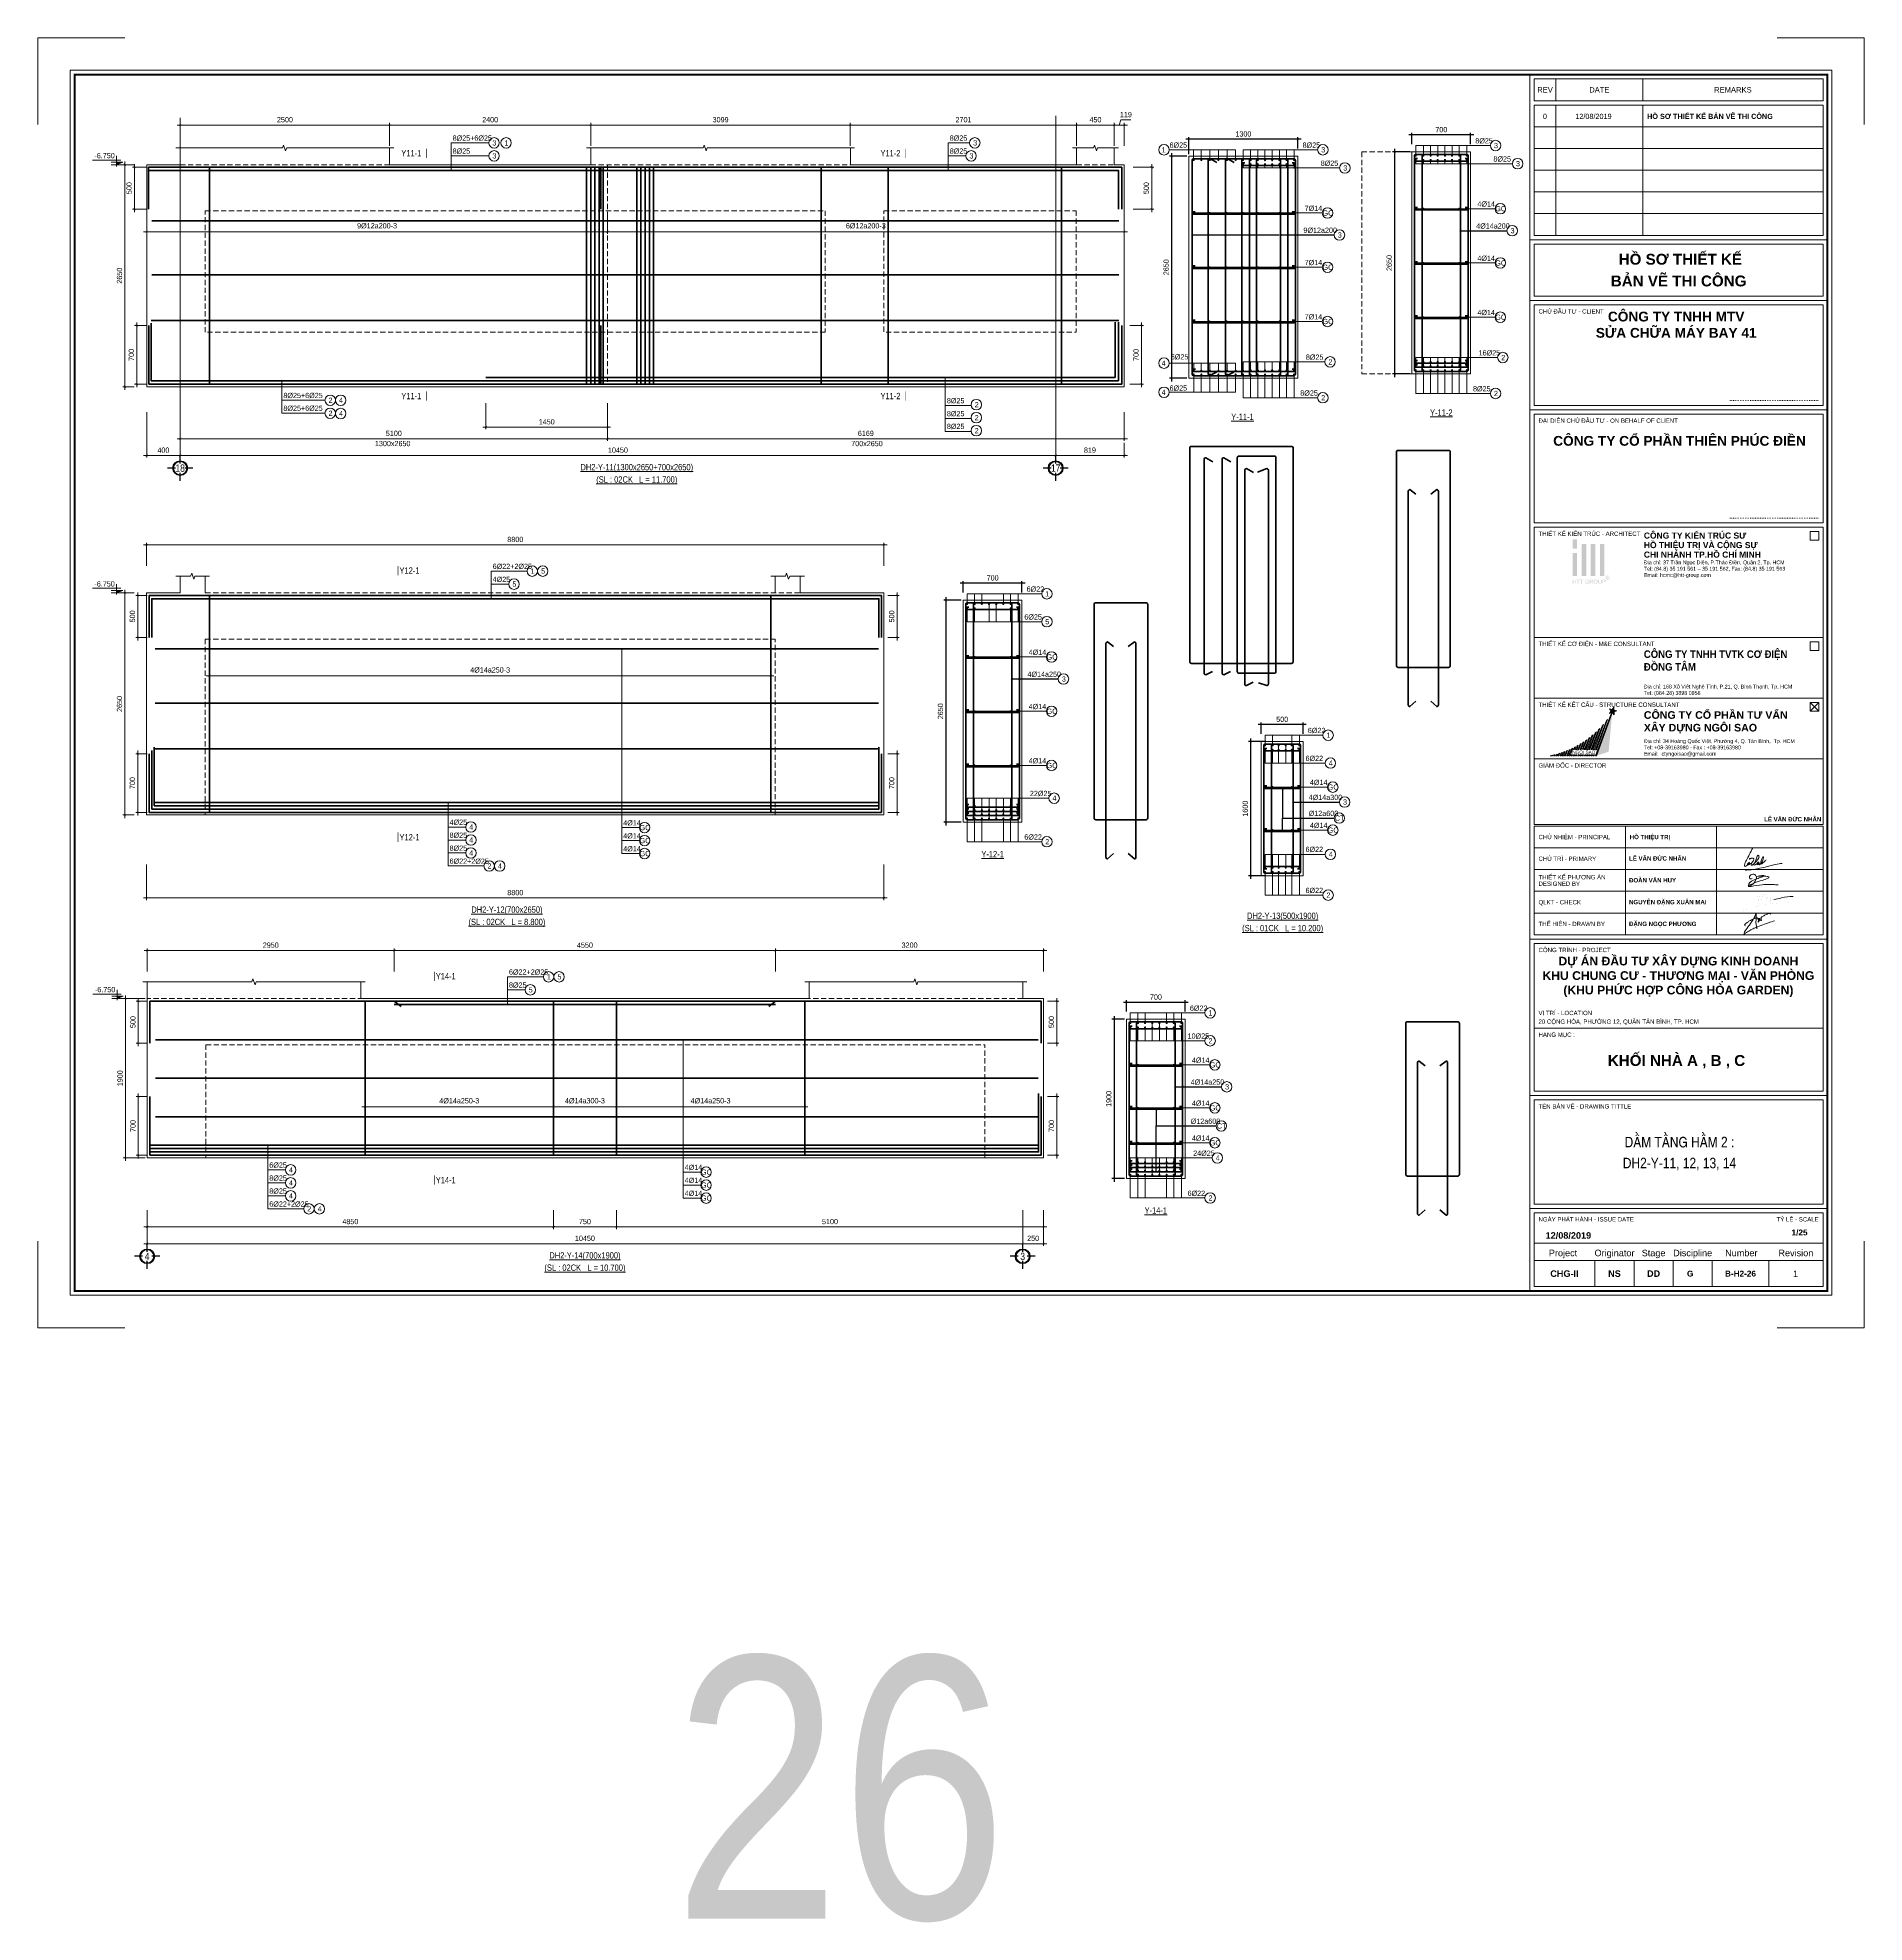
# Model space of a CAD drawing. Header units: millimetres. Extents: x 3014920 to 3563667, y -1638653 to -1356471.
# Drawn here: x 3149415 to 3171218, y -1628169 to -1605675 of the extents above; entities that cross this region are included whole.
import ezdxf
from ezdxf.enums import TextEntityAlignment as Align

# ---------------------------------------------------------------- set-up
doc = ezdxf.new("R2010")
doc.units = ezdxf.units.MM
doc.header["$MEASUREMENT"] = 0
doc.header["$PDMODE"] = 2
for name, pattern in [('6 TANG DIEN HINH 14-15$0$ACAD_ISO10W100', [18, 12, -3, 0, -3]), ('ACAD_ISO04W100', [30, 24, -3, 0, -3]), ('CENTER', [2, 1.25, -0.25, 0.25, -0.25]), ('HIDDEN', [0.375, 0.25, -0.125])]:
    doc.linetypes.add(name, pattern=pattern)
doc.layers.get('0').update_dxf_attribs({"lineweight": 9})
doc.layers.get('Defpoints').update_dxf_attribs({"color": 10, "lineweight": 0})
for name, color, linetype, lineweight in [('2', 2, 'Continuous', 20), ('CDAI', 21, 'Continuous', 40), ('CHG_XX_Khung ten$0$TEXT', 7, 'Continuous', 15), ('CHUNHO', 7, 'CENTER', 13), ('CHUTO', 51, 'Continuous', 15), ('CTHEP', 50, 'Continuous', 50), ('DBAO', 90, 'Continuous', 13), ('DGIONG', 130, 'Continuous', 13), ('HATCH', 154, 'Continuous', 9), ('KTH', 154, 'Continuous', 9), ('Net khuat', 8, 'HIDDEN', 13), ('TEXT', 7, 'Continuous', 15), ('TRUC', 251, 'ACAD_ISO04W100', 9)]:
    doc.layers.add(name, color=color, linetype=linetype, lineweight=lineweight)
doc.layers.add('8', color=8, linetype='Continuous')
doc.layers.add('CHG_XX_Khung ten$0$TKTC', color=1, linetype='Continuous')
doc.layers.add('CHG_XX_Khung ten$0$A1 BORDER$0$DGIONG', color=7, linetype='Continuous', lineweight=13, true_color=0x29ffff)
doc.layers.add('CHG_XX_Khung ten$0$A1 BORDER$0$STICK', color=7, linetype='Continuous', lineweight=9, true_color=0xe60000)
doc.styles.add('ArialB', font='arialbd.ttf')
doc.styles.add('CHG_XX_Khung ten$0$A1 BORDER$0$ARIAL', font='arial.ttf')
doc.styles.add('CHG_XX_Khung ten$0$A1 BORDER$0$Arial - Bold', font='arialbd.ttf', dxfattribs={"height": 2.5})
doc.styles.add('CHG_XX_Khung ten$0$A1 BORDER$0$Star-AvoBold', font='VAVOB_0.TTF')
doc.styles.add('CHG_XX_Khung ten$0$A1 BORDER$0$Title Block DD$0$ARIAL', font='arial.ttf')
doc.styles.add('CHG_XX_Khung ten$0$A1 BORDER$0$Title Block DD$0$Arial - Bold', font='arialbd.ttf', dxfattribs={"height": 2.5})
doc.styles.add('CHG_XX_Khung ten$0$arial', font='arial.ttf')
doc.styles.add('CHG_XX_Khung ten$0$Arial - Bold', font='arialbd.ttf')
doc.styles.add('CHG_XX_Khung ten$0$ArialB', font='arialbd.ttf')
doc.styles.add('CHG_XX_Khung ten$0$title block pccc$0$ARIAL', font='arial.ttf')
doc.styles.add('CHG_XX_Khung ten$0$title block pccc$0$Arial - Bold', font='arialbd.ttf', dxfattribs={"height": 2.5})
doc.styles.add('HELVECONDENSE', font='VHELVCN_0.TTF')
doc.styles.add('Star-HelCon', font='VHELVCN_0.TTF')
doc.styles.add('TTP-HelCon', font='VHELVCN_0.TTF')
doc.styles.add('VNI-HELVE-CONDENSE', font='VHELVCN_0.TTF')
doc.dimstyles.new('kc-25', dxfattribs={"dimtxt": 62.5, "dimasz": 20, "dimexe": 20, "dimexo": 50, "dimgap": 25, "dimtad": 3, "dimdec": 0, "dimzin": 0, "dimdsep": 46, "dimtxsty": 'VNI-HELVE-CONDENSE', "dimblk": 'DIM', "dimcen": 2.5, "dimclrd": 256, "dimclre": 154, "dimclrt": 7, "dimaunit": 1, "dimadec": 0, "dimazin": 0, "dimtfac": 1, "dimtdec": 0, "dimtix": 1, "dimtmove": 0, "dimatfit": 3, "dimldrblk": 'DOT', "dimfxl": 1, "dimtolj": 1, "dimtzin": 0, "dimarcsym": 0})
doc.dimstyles.new('TTP-25', dxfattribs={"dimscale": 25, "dimtxt": 2.5, "dimasz": 1, "dimexe": 1, "dimexo": 1, "dimgap": 0.09, "dimtad": 0, "dimdec": 4, "dimrnd": 1, "dimzin": 9, "dimdsep": 46, "dimtxsty": 'TTP-HelCon', "dimblk": 'ARCHTICK', "dimcen": 0.09, "dimdle": 1.5, "dimclrd": 256, "dimclre": 256, "dimclrt": 7, "dimadec": 0, "dimazin": 0, "dimtfac": 1, "dimtdec": 4, "dimtmove": 0, "dimatfit": 3, "dimldrblk": 'ARCHTICK', "dimfxl": 1, "dimtvp": 1, "dimtolj": 1, "dimtzin": 0, "dimarcsym": 0})

# ---------------------------------------------------------------- blocks, each defined once
blk = doc.blocks.new('_ArchTick')
at = {"color": 0, "linetype": 'ByBlock', "const_width": 0.15}
blk.add_lwpolyline([(-0.5, -0.5), (0.5, 0.5)], dxfattribs=at)
blk = doc.blocks.new('*D2740')
at = {"layer": 'Defpoints', "color": 0, "transparency": 16777216}
for p in [(400, 65), (10850, 65), (400, -476)]:
    blk.add_point(p, dxfattribs=at)
at = {"layer": 'KTH', "lineweight": -2, "transparency": 16777216}
for p, q in [((400, 40), (400, -501)), ((10850, 40), (10850, -501)), ((10887, -476), (363, -476))]:
    blk.add_line(p, q, dxfattribs=at)
at = {"layer": 'KTH', "lineweight": -2, "transparency": 16777216, "xscale": 25, "yscale": 25, "zscale": 25, "rotation": 180}
blk.add_blockref('_ArchTick', (400, -476), dxfattribs=at)
at = {"layer": 'KTH', "lineweight": -2, "transparency": 16777216, "xscale": 25, "yscale": 25, "zscale": 25}
blk.add_blockref('_ArchTick', (10850, -476), dxfattribs=at)
at = {"layer": 'KTH', "color": 7, "transparency": 16777216, "insert": (5625, -412), "char_height": 62.5, "attachment_point": 5, "style": 'TTP-HelCon'}
blk.add_mtext('\\A1;10450', dxfattribs=at)
blk = doc.blocks.new('*D2741')
at = {"layer": 'Defpoints', "color": 0, "transparency": 16777216}
for p in [(2900, 3468), (2900, 3194), (5300, 3194)]:
    blk.add_point(p, dxfattribs=at)
at = {"layer": 'KTH', "lineweight": -2, "transparency": 16777216}
for p, q in [((5338, 3468), (2863, 3468)), ((2900, 3219), (2900, 3493)), ((5300, 3219), (5300, 3493))]:
    blk.add_line(p, q, dxfattribs=at)
at = {"layer": 'KTH', "lineweight": -2, "transparency": 16777216, "xscale": 25, "yscale": 25, "zscale": 25, "rotation": 180}
blk.add_blockref('_ArchTick', (2900, 3468), dxfattribs=at)
at = {"layer": 'KTH', "lineweight": -2, "transparency": 16777216, "xscale": 25, "yscale": 25, "zscale": 25}
blk.add_blockref('_ArchTick', (5300, 3468), dxfattribs=at)
at = {"layer": 'KTH', "color": 7, "transparency": 16777216, "insert": (4100, 3532), "char_height": 62.5, "attachment_point": 5, "style": 'TTP-HelCon'}
blk.add_mtext('\\A1;2400', dxfattribs=at)
blk = doc.blocks.new('*D2742')
at = {"layer": 'Defpoints', "color": 0, "transparency": 16777216}
for p in [(11550, 3468), (11100, 3194), (11550, 3195)]:
    blk.add_point(p, dxfattribs=at)
at = {"layer": 'KTH', "lineweight": -2, "transparency": 16777216}
for p, q in [((11062, 3468), (11587, 3468)), ((11100, 3219), (11100, 3493)), ((11550, 3220), (11550, 3493))]:
    blk.add_line(p, q, dxfattribs=at)
at = {"layer": 'KTH', "lineweight": -2, "transparency": 16777216, "xscale": 25, "yscale": 25, "zscale": 25, "rotation": 180}
blk.add_blockref('_ArchTick', (11100, 3468), dxfattribs=at)
at = {"layer": 'KTH', "lineweight": -2, "transparency": 16777216, "xscale": 25, "yscale": 25, "zscale": 25}
blk.add_blockref('_ArchTick', (11550, 3468), dxfattribs=at)
at = {"layer": 'KTH', "color": 7, "transparency": 16777216, "insert": (11325, 3532), "char_height": 62.5, "attachment_point": 5, "style": 'TTP-HelCon'}
blk.add_mtext('\\A1;450', dxfattribs=at)
blk = doc.blocks.new('*D2743')
at = {"layer": 'Defpoints', "color": 0, "transparency": 16777216}
for p in [(0, 2393), (5500, 2393), (5500, 2195)]:
    blk.add_point(p, dxfattribs=at)
at = {"layer": 'KTH', "lineweight": -2, "transparency": 16777216}
for p, q in [((0, 2368), (0, 2170)), ((5500, 2368), (5500, 2170)), ((-38, 2195), (5538, 2195))]:
    blk.add_line(p, q, dxfattribs=at)
at = {"layer": 'KTH', "lineweight": -2, "transparency": 16777216, "xscale": 25, "yscale": 25, "zscale": 25, "rotation": 180}
blk.add_blockref('_ArchTick', (0, 2195), dxfattribs=at)
at = {"layer": 'KTH', "lineweight": -2, "transparency": 16777216, "xscale": 25, "yscale": 25, "zscale": 25}
blk.add_blockref('_ArchTick', (5500, 2195), dxfattribs=at)
at = {"layer": 'KTH', "color": 7, "transparency": 16777216, "insert": (2750, 2265), "char_height": 62.5, "attachment_point": 5, "style": 'TTP-HelCon'}
blk.add_mtext('\\A1;9Þ12a200-3', dxfattribs=at)
blk = doc.blocks.new('*D2744')
at = {"layer": 'Defpoints', "color": 0, "transparency": 16777216}
for p in [(5500, 2445), (11669, 2393), (11669, 2195)]:
    blk.add_point(p, dxfattribs=at)
at = {"layer": 'KTH', "lineweight": -2, "transparency": 16777216}
for p, q in [((5500, 2420), (5500, 2170)), ((11669, 2368), (11669, 2170)), ((5463, 2195), (11706, 2195))]:
    blk.add_line(p, q, dxfattribs=at)
at = {"layer": 'KTH', "lineweight": -2, "transparency": 16777216, "xscale": 25, "yscale": 25, "zscale": 25, "rotation": 180}
blk.add_blockref('_ArchTick', (5500, 2195), dxfattribs=at)
at = {"layer": 'KTH', "lineweight": -2, "transparency": 16777216, "xscale": 25, "yscale": 25, "zscale": 25}
blk.add_blockref('_ArchTick', (11669, 2195), dxfattribs=at)
at = {"layer": 'KTH', "color": 7, "transparency": 16777216, "insert": (8584, 2265), "char_height": 62.5, "attachment_point": 5, "style": 'TTP-HelCon'}
blk.add_mtext('\\A1;6Þ12a200-3', dxfattribs=at)
blk = doc.blocks.new('*D2745')
at = {"layer": 'Defpoints', "color": 0, "transparency": 16777216}
for p in [(-124, 2995), (-260, 345), (-124, 345)]:
    blk.add_point(p, dxfattribs=at)
at = {"layer": 'KTH', "lineweight": -2, "transparency": 16777216}
for p, q in [((-149, 2995), (-285, 2995)), ((-260, 3033), (-260, 308)), ((-149, 345), (-285, 345))]:
    blk.add_line(p, q, dxfattribs=at)
at = {"layer": 'KTH', "lineweight": -2, "transparency": 16777216, "xscale": 25, "yscale": 25, "zscale": 25}
for p, rotation in [((-260, 2995), 90), ((-260, 345), 270)]:
    blk.add_blockref('_ArchTick', p, dxfattribs=dict(at, rotation=rotation))
at = {"layer": 'KTH', "color": 7, "transparency": 16777216, "insert": (-324, 1670), "char_height": 62.5, "attachment_point": 5, "rotation": 90, "style": 'TTP-HelCon'}
blk.add_mtext('\\A1;2650', dxfattribs=at)
blk = doc.blocks.new('CODE')
at = {"layer": 'DBAO'}
for p, q in [((-63, 0), (-138, 30)), ((-138, 30), (0, 30)), ((-138, 0), (0, 0)), ((-113, 55), (224, 55)), ((-63, -20), (-63, 105))]:
    blk.add_line(p, q, dxfattribs=at)
at = {"layer": 'HATCH', "color": 1}
blk.add_solid([(-63, 0), (-138, 30), (-63, 30)], dxfattribs=at)
blk = doc.blocks.new('*D2746')
at = {"layer": 'Defpoints', "color": 0, "transparency": 16777216}
for p in [(400, 3468), (400, 3194), (2900, 3194)]:
    blk.add_point(p, dxfattribs=at)
at = {"layer": 'KTH', "lineweight": -2, "transparency": 16777216}
for p, q in [((2938, 3468), (363, 3468)), ((400, 3219), (400, 3493)), ((2900, 3219), (2900, 3493))]:
    blk.add_line(p, q, dxfattribs=at)
at = {"layer": 'KTH', "lineweight": -2, "transparency": 16777216, "xscale": 25, "yscale": 25, "zscale": 25, "rotation": 180}
blk.add_blockref('_ArchTick', (400, 3468), dxfattribs=at)
at = {"layer": 'KTH', "lineweight": -2, "transparency": 16777216, "xscale": 25, "yscale": 25, "zscale": 25}
blk.add_blockref('_ArchTick', (2900, 3468), dxfattribs=at)
at = {"layer": 'KTH', "color": 7, "transparency": 16777216, "insert": (1650, 3532), "char_height": 62.5, "attachment_point": 5, "style": 'TTP-HelCon'}
blk.add_mtext('\\A1;2500', dxfattribs=at)
blk = doc.blocks.new('*D2747')
at = {"layer": 'Defpoints', "color": 0, "transparency": 16777216}
for p in [(10850, -335), (11669, -301), (11669, -476)]:
    blk.add_point(p, dxfattribs=at)
at = {"layer": 'KTH', "lineweight": -2, "transparency": 16777216}
for p, q in [((10850, -360), (10850, -501)), ((11669, -326), (11669, -501)), ((10812, -476), (11706, -476))]:
    blk.add_line(p, q, dxfattribs=at)
at = {"layer": 'KTH', "lineweight": -2, "transparency": 16777216, "xscale": 25, "yscale": 25, "zscale": 25, "rotation": 180}
blk.add_blockref('_ArchTick', (10850, -476), dxfattribs=at)
at = {"layer": 'KTH', "lineweight": -2, "transparency": 16777216, "xscale": 25, "yscale": 25, "zscale": 25}
blk.add_blockref('_ArchTick', (11669, -476), dxfattribs=at)
at = {"layer": 'KTH', "color": 7, "transparency": 16777216, "insert": (11259, -412), "char_height": 62.5, "attachment_point": 5, "style": 'TTP-HelCon'}
blk.add_mtext('\\A1;819', dxfattribs=at)
blk = doc.blocks.new('dau truc')
blk.add_circle((0, 0), 180)
at = {"layer": '8'}
for p, q in [((0, 127), (0, 345)), ((-127, 0), (-345, 0)), ((0, -345), (0, -127)), ((345, 0), (127, 0))]:
    blk.add_line(p, q, dxfattribs=at)
blk.add_circle((0, 0), 200, dxfattribs=at)
at = {"layer": 'TEXT', "style": 'HELVECONDENSE'}
blk.add_attdef('A', text='', height=233, dxfattribs=at).set_placement((0, 0), align=Align.MIDDLE)
blk = doc.blocks.new('*D2748')
at = {"layer": 'Defpoints', "color": 0, "transparency": 16777216}
for p in [(5500, 95), (11669, 65), (11669, -276)]:
    blk.add_point(p, dxfattribs=at)
at = {"layer": 'KTH', "lineweight": -2, "transparency": 16777216}
for p, q in [((5500, 70), (5500, -301)), ((11669, 40), (11669, -301)), ((5463, -276), (11706, -276))]:
    blk.add_line(p, q, dxfattribs=at)
at = {"layer": 'KTH', "lineweight": -2, "transparency": 16777216, "xscale": 25, "yscale": 25, "zscale": 25, "rotation": 180}
blk.add_blockref('_ArchTick', (5500, -276), dxfattribs=at)
at = {"layer": 'KTH', "lineweight": -2, "transparency": 16777216, "xscale": 25, "yscale": 25, "zscale": 25}
blk.add_blockref('_ArchTick', (11669, -276), dxfattribs=at)
at = {"layer": 'KTH', "color": 7, "transparency": 16777216, "insert": (8584, -212), "char_height": 62.5, "attachment_point": 5, "style": 'TTP-HelCon'}
blk.add_mtext('\\A1;6169', dxfattribs=at)
blk = doc.blocks.new('DIM')
h = blk.add_hatch(color=1)
h.paths.add_polyline_path([(0.5, 0.3, 1), (0.3, 0.5), (-0.2, 0), (0.2, 0)])
h.paths.add_polyline_path([(0.2, 0), (-0.2, 0), (-0.5, -0.3, 1), (-0.3, -0.5)])
at = {"color": 9}
for p, q in [((-0.2, 0), (-1.5, 0)), ((0.2, 0), (1.5, 0))]:
    blk.add_line(p, q, dxfattribs=at)
at = {"color": 1}
for p, q in [((-0.5, -0.3), (0.3, 0.5)), ((-0.3, -0.5), (0.5, 0.3)), ((-0.2, 0), (0.2, 0))]:
    blk.add_line(p, q, dxfattribs=at)
blk.add_arc((-0.4, -0.4), 0.138, 135, 315, dxfattribs=at)
blk = doc.blocks.new('*D2749')
at = {"layer": 'Defpoints', "color": 0, "transparency": 16777216}
for p in [(5300, 3468), (5300, 3194), (8399, 3194)]:
    blk.add_point(p, dxfattribs=at)
at = {"layer": 'KTH', "lineweight": -2, "transparency": 16777216}
for p, q in [((8437, 3468), (5263, 3468)), ((5300, 3219), (5300, 3493)), ((8399, 3219), (8399, 3493))]:
    blk.add_line(p, q, dxfattribs=at)
at = {"layer": 'KTH', "lineweight": -2, "transparency": 16777216, "xscale": 25, "yscale": 25, "zscale": 25, "rotation": 180}
blk.add_blockref('_ArchTick', (5300, 3468), dxfattribs=at)
at = {"layer": 'KTH', "lineweight": -2, "transparency": 16777216, "xscale": 25, "yscale": 25, "zscale": 25}
blk.add_blockref('_ArchTick', (8399, 3468), dxfattribs=at)
at = {"layer": 'KTH', "color": 7, "transparency": 16777216, "insert": (6850, 3532), "char_height": 62.5, "attachment_point": 5, "style": 'TTP-HelCon'}
blk.add_mtext('\\A1;3099', dxfattribs=at)
blk = doc.blocks.new('*D2750')
at = {"layer": 'Defpoints', "color": 0, "transparency": 16777216}
for p in [(11100, 3468), (8399, 3194), (11100, 3194)]:
    blk.add_point(p, dxfattribs=at)
at = {"layer": 'KTH', "lineweight": -2, "transparency": 16777216}
for p, q in [((8362, 3468), (11137, 3468)), ((8399, 3219), (8399, 3493)), ((11100, 3219), (11100, 3493))]:
    blk.add_line(p, q, dxfattribs=at)
at = {"layer": 'KTH', "lineweight": -2, "transparency": 16777216, "xscale": 25, "yscale": 25, "zscale": 25, "rotation": 180}
blk.add_blockref('_ArchTick', (8399, 3468), dxfattribs=at)
at = {"layer": 'KTH', "lineweight": -2, "transparency": 16777216, "xscale": 25, "yscale": 25, "zscale": 25}
blk.add_blockref('_ArchTick', (11100, 3468), dxfattribs=at)
at = {"layer": 'KTH', "color": 7, "transparency": 16777216, "insert": (9750, 3532), "char_height": 62.5, "attachment_point": 5, "style": 'TTP-HelCon'}
blk.add_mtext('\\A1;2701', dxfattribs=at)
blk = doc.blocks.new('*D2751')
at = {"layer": 'Defpoints', "color": 0, "transparency": 16777216}
for p in [(11550, 3468), (11550, 3195), (11669, 3194)]:
    blk.add_point(p, dxfattribs=at)
at = {"layer": 'KTH', "lineweight": -2, "transparency": 16777216}
for p, q in [((11706, 3468), (11512, 3468)), ((11550, 3220), (11550, 3493)), ((11609, 3468), (11627, 3529)), ((11627, 3529), (11748, 3529)), ((11669, 3219), (11669, 3493))]:
    blk.add_line(p, q, dxfattribs=at)
at = {"layer": 'KTH', "lineweight": -2, "transparency": 16777216, "xscale": 25, "yscale": 25, "zscale": 25, "rotation": 180}
blk.add_blockref('_ArchTick', (11550, 3468), dxfattribs=at)
at = {"layer": 'KTH', "lineweight": -2, "transparency": 16777216, "xscale": 25, "yscale": 25, "zscale": 25}
blk.add_blockref('_ArchTick', (11669, 3468), dxfattribs=at)
at = {"layer": 'KTH', "color": 7, "transparency": 16777216, "insert": (11688, 3593), "char_height": 62.5, "attachment_point": 5, "style": 'TTP-HelCon'}
blk.add_mtext('\\A1;119', dxfattribs=at)
blk = doc.blocks.new('*D2752')
at = {"layer": 'Defpoints', "color": 0, "transparency": 16777216}
for p in [(0, 65), (400, 65), (400, -476)]:
    blk.add_point(p, dxfattribs=at)
at = {"layer": 'KTH', "lineweight": -2, "transparency": 16777216}
for p, q in [((0, 40), (0, -501)), ((400, 40), (400, -501)), ((-38, -476), (438, -476))]:
    blk.add_line(p, q, dxfattribs=at)
at = {"layer": 'KTH', "lineweight": -2, "transparency": 16777216, "xscale": 25, "yscale": 25, "zscale": 25, "rotation": 180}
blk.add_blockref('_ArchTick', (0, -476), dxfattribs=at)
at = {"layer": 'KTH', "lineweight": -2, "transparency": 16777216, "xscale": 25, "yscale": 25, "zscale": 25}
blk.add_blockref('_ArchTick', (400, -476), dxfattribs=at)
at = {"layer": 'KTH', "color": 7, "transparency": 16777216, "insert": (200, -412), "char_height": 62.5, "attachment_point": 5, "style": 'TTP-HelCon'}
blk.add_mtext('\\A1;400', dxfattribs=at)
blk = doc.blocks.new('*D2753')
at = {"layer": 'Defpoints', "color": 0, "transparency": 16777216}
for p in [(23, 2965), (-145, 2465), (23, 2465)]:
    blk.add_point(p, dxfattribs=at)
at = {"layer": 'KTH', "lineweight": -2, "transparency": 16777216}
for p, q in [((-2, 2965), (-170, 2965)), ((-145, 3003), (-145, 2428)), ((-2, 2465), (-170, 2465))]:
    blk.add_line(p, q, dxfattribs=at)
at = {"layer": 'KTH', "lineweight": -2, "transparency": 16777216, "xscale": 25, "yscale": 25, "zscale": 25}
for p, rotation in [((-145, 2965), 90), ((-145, 2465), 270)]:
    blk.add_blockref('_ArchTick', p, dxfattribs=dict(at, rotation=rotation))
at = {"layer": 'KTH', "color": 7, "transparency": 16777216, "insert": (-209, 2715), "char_height": 62.5, "attachment_point": 5, "rotation": 90, "style": 'TTP-HelCon'}
blk.add_mtext('\\A1;500', dxfattribs=at)
blk = doc.blocks.new('*D2754')
at = {"layer": 'Defpoints', "color": 0, "transparency": 16777216}
for p in [(25, 1075), (-119, 375), (25, 375)]:
    blk.add_point(p, dxfattribs=at)
at = {"layer": 'KTH', "lineweight": -2, "transparency": 16777216}
for p, q in [((0, 1075), (-144, 1075)), ((-119, 1113), (-119, 338)), ((0, 375), (-144, 375))]:
    blk.add_line(p, q, dxfattribs=at)
at = {"layer": 'KTH', "lineweight": -2, "transparency": 16777216, "xscale": 25, "yscale": 25, "zscale": 25}
for p, rotation in [((-119, 1075), 90), ((-119, 375), 270)]:
    blk.add_blockref('_ArchTick', p, dxfattribs=dict(at, rotation=rotation))
at = {"layer": 'KTH', "color": 7, "transparency": 16777216, "insert": (-183, 725), "char_height": 62.5, "attachment_point": 5, "rotation": 90, "style": 'TTP-HelCon'}
blk.add_mtext('\\A1;700', dxfattribs=at)
blk = doc.blocks.new('MC')
at = {"layer": 'CTHEP', "const_width": 10, "elevation": 0}
blk.add_lwpolyline([(36, 150), (36, 0)], dxfattribs=at)
at = {"layer": 'TEXT', "style": 'TTP-HelCon'}
blk.add_attdef('A', text='', height=100, dxfattribs=at).set_placement((-50, 26), align=Align.RIGHT)
blk = doc.blocks.new('*D2755')
at = {"layer": 'Defpoints', "color": 0, "transparency": 16777216}
for p in [(11748, 2965), (11996, 2965), (11748, 2465)]:
    blk.add_point(p, dxfattribs=at)
at = {"layer": 'KTH', "lineweight": -2, "transparency": 16777216}
for p, q in [((11773, 2965), (12021, 2965)), ((11996, 2428), (11996, 3003)), ((11773, 2465), (12021, 2465))]:
    blk.add_line(p, q, dxfattribs=at)
at = {"layer": 'KTH', "lineweight": -2, "transparency": 16777216, "xscale": 25, "yscale": 25, "zscale": 25}
for p, rotation in [((11996, 2965), 90), ((11996, 2465), 270)]:
    blk.add_blockref('_ArchTick', p, dxfattribs=dict(at, rotation=rotation))
at = {"layer": 'KTH', "color": 7, "transparency": 16777216, "insert": (11932, 2715), "char_height": 62.5, "attachment_point": 5, "rotation": 90, "style": 'TTP-HelCon'}
blk.add_mtext('\\A1;500', dxfattribs=at)
blk = doc.blocks.new('*D2756')
at = {"layer": 'Defpoints', "color": 0, "transparency": 16777216}
for p in [(11709, 1075), (11874, 1075), (11709, 375)]:
    blk.add_point(p, dxfattribs=at)
at = {"layer": 'KTH', "lineweight": -2, "transparency": 16777216}
for p, q in [((11734, 1075), (11899, 1075)), ((11874, 338), (11874, 1113)), ((11734, 375), (11899, 375))]:
    blk.add_line(p, q, dxfattribs=at)
at = {"layer": 'KTH', "lineweight": -2, "transparency": 16777216, "xscale": 25, "yscale": 25, "zscale": 25}
for p, rotation in [((11874, 1075), 90), ((11874, 375), 270)]:
    blk.add_blockref('_ArchTick', p, dxfattribs=dict(at, rotation=rotation))
at = {"layer": 'KTH', "color": 7, "transparency": 16777216, "insert": (11810, 725), "char_height": 62.5, "attachment_point": 5, "rotation": 90, "style": 'TTP-HelCon'}
blk.add_mtext('\\A1;700', dxfattribs=at)
blk = doc.blocks.new('*D2757')
at = {"layer": 'Defpoints', "color": 0, "transparency": 16777216}
for p in [(5500, 95), (400, -75), (400, -276)]:
    blk.add_point(p, dxfattribs=at)
at = {"layer": 'KTH', "lineweight": -2, "transparency": 16777216}
for p, q in [((5500, 70), (5500, -301)), ((400, -100), (400, -301)), ((5538, -276), (363, -276))]:
    blk.add_line(p, q, dxfattribs=at)
at = {"layer": 'KTH', "lineweight": -2, "transparency": 16777216, "xscale": 25, "yscale": 25, "zscale": 25, "rotation": 180}
blk.add_blockref('_ArchTick', (400, -276), dxfattribs=at)
at = {"layer": 'KTH', "lineweight": -2, "transparency": 16777216, "xscale": 25, "yscale": 25, "zscale": 25}
blk.add_blockref('_ArchTick', (5500, -276), dxfattribs=at)
at = {"layer": 'KTH', "color": 7, "transparency": 16777216, "insert": (2950, -212), "char_height": 62.5, "attachment_point": 5, "style": 'TTP-HelCon'}
blk.add_mtext('\\A1;5100', dxfattribs=at)
blk = doc.blocks.new('*D2758')
at = {"layer": 'Defpoints', "color": 0, "transparency": 16777216}
for p in [(4050, 175), (5500, 175), (5500, -138)]:
    blk.add_point(p, dxfattribs=at)
at = {"layer": 'KTH', "lineweight": -2, "transparency": 16777216}
for p, q in [((4050, 150), (4050, -163)), ((5500, 150), (5500, -163)), ((4013, -138), (5538, -138))]:
    blk.add_line(p, q, dxfattribs=at)
at = {"layer": 'KTH', "lineweight": -2, "transparency": 16777216, "xscale": 25, "yscale": 25, "zscale": 25, "rotation": 180}
blk.add_blockref('_ArchTick', (4050, -138), dxfattribs=at)
at = {"layer": 'KTH', "lineweight": -2, "transparency": 16777216, "xscale": 25, "yscale": 25, "zscale": 25}
blk.add_blockref('_ArchTick', (5500, -138), dxfattribs=at)
at = {"layer": 'KTH', "color": 7, "transparency": 16777216, "insert": (4775, -74), "char_height": 62.5, "attachment_point": 5, "style": 'TTP-HelCon'}
blk.add_mtext('\\A1;1450', dxfattribs=at)
blk = doc.blocks.new('*D91')
at = {"layer": 'Defpoints', "color": 0, "ltscale": 500, "transparency": 16777216}
for p in [(3165819, -1607039), (3165611, -1609689), (3165819, -1609689)]:
    blk.add_point(p, dxfattribs=at)
at = {"layer": 'KTH', "lineweight": -2, "ltscale": 500, "transparency": 16777216}
for p, q in [((3165794, -1607039), (3165586, -1607039)), ((3165611, -1607001), (3165611, -1609726)), ((3165794, -1609689), (3165586, -1609689))]:
    blk.add_line(p, q, dxfattribs=at)
at = {"layer": 'KTH', "lineweight": -2, "ltscale": 500, "transparency": 16777216, "xscale": 25, "yscale": 25, "zscale": 25}
for p, rotation in [((3165611, -1607039), 90), ((3165611, -1609689), 270)]:
    blk.add_blockref('_ArchTick', p, dxfattribs=dict(at, rotation=rotation))
at = {"layer": 'KTH', "color": 7, "ltscale": 500, "transparency": 16777216, "insert": (3165547, -1608364), "char_height": 62.5, "attachment_point": 5, "rotation": 90, "style": 'TTP-HelCon'}
blk.add_mtext('\\A1;2650', dxfattribs=at)
blk = doc.blocks.new('*D92')
at = {"layer": 'Defpoints', "color": 0, "ltscale": 500, "transparency": 16777216}
for p in [(3165819, -1606836), (3165819, -1606970), (3166519, -1606970)]:
    blk.add_point(p, dxfattribs=at)
at = {"layer": 'KTH', "lineweight": -2, "ltscale": 500, "transparency": 16777216}
for p, q in [((3166556, -1606836), (3165781, -1606836)), ((3165819, -1606945), (3165819, -1606811)), ((3166519, -1606945), (3166519, -1606811))]:
    blk.add_line(p, q, dxfattribs=at)
at = {"layer": 'KTH', "lineweight": -2, "ltscale": 500, "transparency": 16777216, "xscale": 25, "yscale": 25, "zscale": 25, "rotation": 180}
blk.add_blockref('_ArchTick', (3165819, -1606836), dxfattribs=at)
at = {"layer": 'KTH', "lineweight": -2, "ltscale": 500, "transparency": 16777216, "xscale": 25, "yscale": 25, "zscale": 25}
blk.add_blockref('_ArchTick', (3166519, -1606836), dxfattribs=at)
at = {"layer": 'KTH', "color": 7, "ltscale": 500, "transparency": 16777216, "insert": (3166169, -1606773), "char_height": 62.5, "attachment_point": 5, "style": 'TTP-HelCon'}
blk.add_mtext('\\A1;700', dxfattribs=at)
blk = doc.blocks.new('*D93')
at = {"layer": 'Defpoints', "color": 0, "ltscale": 500, "transparency": 16777216}
for p in [(3163157, -1607090), (3162949, -1609740), (3163157, -1609740)]:
    blk.add_point(p, dxfattribs=at)
at = {"layer": 'KTH', "lineweight": -2, "ltscale": 500, "transparency": 16777216}
for p, q in [((3163132, -1607090), (3162924, -1607090)), ((3162949, -1607052), (3162949, -1609777)), ((3163132, -1609740), (3162924, -1609740))]:
    blk.add_line(p, q, dxfattribs=at)
at = {"layer": 'KTH', "lineweight": -2, "ltscale": 500, "transparency": 16777216, "xscale": 25, "yscale": 25, "zscale": 25}
for p, rotation in [((3162949, -1607090), 90), ((3162949, -1609740), 270)]:
    blk.add_blockref('_ArchTick', p, dxfattribs=dict(at, rotation=rotation))
at = {"layer": 'KTH', "color": 7, "ltscale": 500, "transparency": 16777216, "insert": (3162885, -1608415), "char_height": 62.5, "attachment_point": 5, "rotation": 90, "style": 'TTP-HelCon'}
blk.add_mtext('\\A1;2650', dxfattribs=at)
blk = doc.blocks.new('*D94')
at = {"layer": 'Defpoints', "color": 0, "ltscale": 500, "transparency": 16777216}
for p in [(3163157, -1606888), (3163157, -1607090), (3164457, -1607021)]:
    blk.add_point(p, dxfattribs=at)
at = {"layer": 'KTH', "lineweight": -2, "ltscale": 500, "transparency": 16777216}
for p, q in [((3164495, -1606888), (3163120, -1606888)), ((3163157, -1607065), (3163157, -1606863)), ((3164457, -1606996), (3164457, -1606863))]:
    blk.add_line(p, q, dxfattribs=at)
at = {"layer": 'KTH', "lineweight": -2, "ltscale": 500, "transparency": 16777216, "xscale": 25, "yscale": 25, "zscale": 25, "rotation": 180}
blk.add_blockref('_ArchTick', (3163157, -1606888), dxfattribs=at)
at = {"layer": 'KTH', "lineweight": -2, "ltscale": 500, "transparency": 16777216, "xscale": 25, "yscale": 25, "zscale": 25}
blk.add_blockref('_ArchTick', (3164457, -1606888), dxfattribs=at)
at = {"layer": 'KTH', "color": 7, "ltscale": 500, "transparency": 16777216, "insert": (3163807, -1606824), "char_height": 62.5, "attachment_point": 5, "style": 'TTP-HelCon'}
blk.add_mtext('\\A1;1300', dxfattribs=at)
blk = doc.blocks.new('*D376')
at = {"layer": 'Defpoints', "color": 0, "ltscale": 500, "transparency": 16777216}
for p in [(3162412, -1617189), (3162412, -1617322), (3163112, -1617322)]:
    blk.add_point(p, dxfattribs=at)
at = {"layer": 'KTH', "lineweight": -2, "ltscale": 500, "transparency": 16777216}
for p, q in [((3163149, -1617189), (3162374, -1617189)), ((3162412, -1617297), (3162412, -1617164)), ((3163112, -1617297), (3163112, -1617164))]:
    blk.add_line(p, q, dxfattribs=at)
at = {"layer": 'KTH', "lineweight": -2, "ltscale": 500, "transparency": 16777216, "xscale": 25, "yscale": 25, "zscale": 25, "rotation": 180}
blk.add_blockref('_ArchTick', (3162412, -1617189), dxfattribs=at)
at = {"layer": 'KTH', "lineweight": -2, "ltscale": 500, "transparency": 16777216, "xscale": 25, "yscale": 25, "zscale": 25}
blk.add_blockref('_ArchTick', (3163112, -1617189), dxfattribs=at)
at = {"layer": 'KTH', "color": 7, "ltscale": 500, "transparency": 16777216, "insert": (3162762, -1617125), "char_height": 62.5, "attachment_point": 5, "style": 'TTP-HelCon'}
blk.add_mtext('\\A1;700', dxfattribs=at)
blk = doc.blocks.new('*D377')
at = {"layer": 'Defpoints', "color": 0, "ltscale": 500, "transparency": 16777216}
for p in [(3160463, -1612389), (3160255, -1615039), (3160463, -1615039)]:
    blk.add_point(p, dxfattribs=at)
at = {"layer": 'KTH', "lineweight": -2, "ltscale": 500, "transparency": 16777216}
for p, q in [((3160438, -1612389), (3160230, -1612389)), ((3160255, -1612352), (3160255, -1615077)), ((3160438, -1615039), (3160230, -1615039))]:
    blk.add_line(p, q, dxfattribs=at)
at = {"layer": 'KTH', "lineweight": -2, "ltscale": 500, "transparency": 16777216, "xscale": 25, "yscale": 25, "zscale": 25}
for p, rotation in [((3160255, -1612389), 90), ((3160255, -1615039), 270)]:
    blk.add_blockref('_ArchTick', p, dxfattribs=dict(at, rotation=rotation))
at = {"layer": 'KTH', "color": 7, "ltscale": 500, "transparency": 16777216, "insert": (3160191, -1613714), "char_height": 62.5, "attachment_point": 5, "rotation": 90, "style": 'TTP-HelCon'}
blk.add_mtext('\\A1;2650', dxfattribs=at)
blk = doc.blocks.new('*D378')
at = {"layer": 'Defpoints', "color": 0, "ltscale": 500, "transparency": 16777216}
for p in [(3160463, -1612187), (3160463, -1612320), (3161163, -1612320)]:
    blk.add_point(p, dxfattribs=at)
at = {"layer": 'KTH', "lineweight": -2, "ltscale": 500, "transparency": 16777216}
for p, q in [((3161201, -1612187), (3160426, -1612187)), ((3160463, -1612295), (3160463, -1612162)), ((3161163, -1612295), (3161163, -1612162))]:
    blk.add_line(p, q, dxfattribs=at)
at = {"layer": 'KTH', "lineweight": -2, "ltscale": 500, "transparency": 16777216, "xscale": 25, "yscale": 25, "zscale": 25, "rotation": 180}
blk.add_blockref('_ArchTick', (3160463, -1612187), dxfattribs=at)
at = {"layer": 'KTH', "lineweight": -2, "ltscale": 500, "transparency": 16777216, "xscale": 25, "yscale": 25, "zscale": 25}
blk.add_blockref('_ArchTick', (3161163, -1612187), dxfattribs=at)
at = {"layer": 'KTH', "color": 7, "ltscale": 500, "transparency": 16777216, "insert": (3160813, -1612123), "char_height": 62.5, "attachment_point": 5, "style": 'TTP-HelCon'}
blk.add_mtext('\\A1;700', dxfattribs=at)
blk = doc.blocks.new('*D2767')
at = {"layer": 'Defpoints', "color": 0, "transparency": 16777216}
for p in [(-30, 30), (-290, -1870), (-30, -1870)]:
    blk.add_point(p, dxfattribs=at)
at = {"layer": 'KTH', "lineweight": -2, "transparency": 16777216}
for p, q in [((-55, 30), (-315, 30)), ((-290, 68), (-290, -1907)), ((-55, -1870), (-315, -1870))]:
    blk.add_line(p, q, dxfattribs=at)
at = {"layer": 'KTH', "lineweight": -2, "transparency": 16777216, "xscale": 25, "yscale": 25, "zscale": 25}
for p, rotation in [((-290, 30), 90), ((-290, -1870), 270)]:
    blk.add_blockref('_ArchTick', p, dxfattribs=dict(at, rotation=rotation))
at = {"layer": 'KTH', "color": 7, "transparency": 16777216, "insert": (-354, -920), "char_height": 62.5, "attachment_point": 5, "rotation": 90, "style": 'TTP-HelCon'}
blk.add_mtext('\\A1;1900', dxfattribs=at)
blk = doc.blocks.new('*D2768')
at = {"layer": 'Defpoints', "color": 0, "transparency": 16777216}
for p in [(2920, 604), (2920, 330), (7470, 330)]:
    blk.add_point(p, dxfattribs=at)
at = {"layer": 'KTH', "lineweight": -2, "transparency": 16777216}
for p, q in [((7507, 604), (2882, 604)), ((2920, 355), (2920, 629)), ((7470, 355), (7470, 629))]:
    blk.add_line(p, q, dxfattribs=at)
at = {"layer": 'KTH', "lineweight": -2, "transparency": 16777216, "xscale": 25, "yscale": 25, "zscale": 25, "rotation": 180}
blk.add_blockref('_ArchTick', (2920, 604), dxfattribs=at)
at = {"layer": 'KTH', "lineweight": -2, "transparency": 16777216, "xscale": 25, "yscale": 25, "zscale": 25}
blk.add_blockref('_ArchTick', (7470, 604), dxfattribs=at)
at = {"layer": 'KTH', "color": 7, "transparency": 16777216, "insert": (5195, 668), "char_height": 62.5, "attachment_point": 5, "style": 'TTP-HelCon'}
blk.add_mtext('\\A1;4550', dxfattribs=at)
blk = doc.blocks.new('*D2769')
at = {"layer": 'Defpoints', "color": 0, "transparency": 16777216}
for p in [(4820, -2470), (5570, -2470), (5570, -2695)]:
    blk.add_point(p, dxfattribs=at)
at = {"layer": 'KTH', "lineweight": -2, "transparency": 16777216}
for p, q in [((4782, -2695), (5607, -2695)), ((4820, -2495), (4820, -2720)), ((5570, -2495), (5570, -2720))]:
    blk.add_line(p, q, dxfattribs=at)
at = {"layer": 'KTH', "lineweight": -2, "transparency": 16777216, "xscale": 25, "yscale": 25, "zscale": 25, "rotation": 180}
blk.add_blockref('_ArchTick', (4820, -2695), dxfattribs=at)
at = {"layer": 'KTH', "lineweight": -2, "transparency": 16777216, "xscale": 25, "yscale": 25, "zscale": 25}
blk.add_blockref('_ArchTick', (5570, -2695), dxfattribs=at)
at = {"layer": 'KTH', "color": 7, "transparency": 16777216, "insert": (5195, -2631), "char_height": 62.5, "attachment_point": 5, "style": 'TTP-HelCon'}
blk.add_mtext('\\A1;750', dxfattribs=at)
blk = doc.blocks.new('*D2770')
at = {"layer": 'Defpoints', "color": 0, "transparency": 16777216}
for p in [(-30, -2470), (4820, -2470), (4820, -2695)]:
    blk.add_point(p, dxfattribs=at)
at = {"layer": 'KTH', "lineweight": -2, "transparency": 16777216}
for p, q in [((-68, -2695), (4857, -2695)), ((-30, -2495), (-30, -2720)), ((4820, -2495), (4820, -2720))]:
    blk.add_line(p, q, dxfattribs=at)
at = {"layer": 'KTH', "lineweight": -2, "transparency": 16777216, "xscale": 25, "yscale": 25, "zscale": 25, "rotation": 180}
blk.add_blockref('_ArchTick', (-30, -2695), dxfattribs=at)
at = {"layer": 'KTH', "lineweight": -2, "transparency": 16777216, "xscale": 25, "yscale": 25, "zscale": 25}
blk.add_blockref('_ArchTick', (4820, -2695), dxfattribs=at)
at = {"layer": 'KTH', "color": 7, "transparency": 16777216, "insert": (2395, -2631), "char_height": 62.5, "attachment_point": 5, "style": 'TTP-HelCon'}
blk.add_mtext('\\A1;4850', dxfattribs=at)
blk = doc.blocks.new('*D2771')
at = {"layer": 'Defpoints', "color": 0, "transparency": 16777216}
for p in [(5570, -2470), (10670, -2470), (5570, -2695)]:
    blk.add_point(p, dxfattribs=at)
at = {"layer": 'KTH', "lineweight": -2, "transparency": 16777216}
for p, q in [((10708, -2695), (5532, -2695)), ((5570, -2495), (5570, -2720)), ((10670, -2495), (10670, -2720))]:
    blk.add_line(p, q, dxfattribs=at)
at = {"layer": 'KTH', "lineweight": -2, "transparency": 16777216, "xscale": 25, "yscale": 25, "zscale": 25, "rotation": 180}
blk.add_blockref('_ArchTick', (5570, -2695), dxfattribs=at)
at = {"layer": 'KTH', "lineweight": -2, "transparency": 16777216, "xscale": 25, "yscale": 25, "zscale": 25}
blk.add_blockref('_ArchTick', (10670, -2695), dxfattribs=at)
at = {"layer": 'KTH', "color": 7, "transparency": 16777216, "insert": (8120, -2631), "char_height": 62.5, "attachment_point": 5, "style": 'TTP-HelCon'}
blk.add_mtext('\\A1;5100', dxfattribs=at)
blk = doc.blocks.new('*D2772')
at = {"layer": 'Defpoints', "color": 0, "transparency": 16777216}
for p in [(-30, 604), (-30, 330), (2920, 330)]:
    blk.add_point(p, dxfattribs=at)
at = {"layer": 'KTH', "lineweight": -2, "transparency": 16777216}
for p, q in [((2957, 604), (-67, 604)), ((-30, 355), (-30, 629)), ((2920, 355), (2920, 629))]:
    blk.add_line(p, q, dxfattribs=at)
at = {"layer": 'KTH', "lineweight": -2, "transparency": 16777216, "xscale": 25, "yscale": 25, "zscale": 25, "rotation": 180}
blk.add_blockref('_ArchTick', (-30, 604), dxfattribs=at)
at = {"layer": 'KTH', "lineweight": -2, "transparency": 16777216, "xscale": 25, "yscale": 25, "zscale": 25}
blk.add_blockref('_ArchTick', (2920, 604), dxfattribs=at)
at = {"layer": 'KTH', "color": 7, "transparency": 16777216, "insert": (1445, 668), "char_height": 62.5, "attachment_point": 5, "style": 'TTP-HelCon'}
blk.add_mtext('\\A1;2950', dxfattribs=at)
blk = doc.blocks.new('*D2773')
at = {"layer": 'Defpoints', "color": 0, "transparency": 16777216}
for p in [(-30, -2470), (10420, -2470), (10420, -2895)]:
    blk.add_point(p, dxfattribs=at)
at = {"layer": 'KTH', "lineweight": -2, "transparency": 16777216}
for p, q in [((-30, -2495), (-30, -2920)), ((10420, -2495), (10420, -2920)), ((-68, -2895), (10458, -2895))]:
    blk.add_line(p, q, dxfattribs=at)
at = {"layer": 'KTH', "lineweight": -2, "transparency": 16777216, "xscale": 25, "yscale": 25, "zscale": 25, "rotation": 180}
blk.add_blockref('_ArchTick', (-30, -2895), dxfattribs=at)
at = {"layer": 'KTH', "lineweight": -2, "transparency": 16777216, "xscale": 25, "yscale": 25, "zscale": 25}
blk.add_blockref('_ArchTick', (10420, -2895), dxfattribs=at)
at = {"layer": 'KTH', "color": 7, "transparency": 16777216, "insert": (5195, -2831), "char_height": 62.5, "attachment_point": 5, "style": 'TTP-HelCon'}
blk.add_mtext('\\A1;10450', dxfattribs=at)
blk = doc.blocks.new('*D2774')
at = {"layer": 'Defpoints', "color": 0, "transparency": 16777216}
for p in [(2570, -573), (4820, -573), (4820, -1260)]:
    blk.add_point(p, dxfattribs=at)
at = {"layer": 'KTH', "lineweight": -2, "transparency": 16777216}
for p, q in [((2570, -598), (2570, -1285)), ((4820, -598), (4820, -1285)), ((2532, -1260), (4857, -1260))]:
    blk.add_line(p, q, dxfattribs=at)
at = {"layer": 'KTH', "lineweight": -2, "transparency": 16777216, "xscale": 25, "yscale": 25, "zscale": 25, "rotation": 180}
blk.add_blockref('_ArchTick', (2570, -1260), dxfattribs=at)
at = {"layer": 'KTH', "lineweight": -2, "transparency": 16777216, "xscale": 25, "yscale": 25, "zscale": 25}
blk.add_blockref('_ArchTick', (4820, -1260), dxfattribs=at)
at = {"layer": 'KTH', "color": 7, "transparency": 16777216, "insert": (3695, -1190), "char_height": 62.5, "attachment_point": 5, "style": 'TTP-HelCon'}
blk.add_mtext('\\A1;4Þ14a250-3', dxfattribs=at)
blk = doc.blocks.new('*D2775')
at = {"layer": 'Defpoints', "color": 0, "transparency": 16777216}
for p in [(4820, -573), (5570, -573), (5570, -1260)]:
    blk.add_point(p, dxfattribs=at)
at = {"layer": 'KTH', "lineweight": -2, "transparency": 16777216}
for p, q in [((4820, -598), (4820, -1285)), ((5570, -598), (5570, -1285)), ((4782, -1260), (5607, -1260))]:
    blk.add_line(p, q, dxfattribs=at)
at = {"layer": 'KTH', "lineweight": -2, "transparency": 16777216, "xscale": 25, "yscale": 25, "zscale": 25, "rotation": 180}
blk.add_blockref('_ArchTick', (4820, -1260), dxfattribs=at)
at = {"layer": 'KTH', "lineweight": -2, "transparency": 16777216, "xscale": 25, "yscale": 25, "zscale": 25}
blk.add_blockref('_ArchTick', (5570, -1260), dxfattribs=at)
at = {"layer": 'KTH', "color": 7, "transparency": 16777216, "insert": (5195, -1190), "char_height": 62.5, "attachment_point": 5, "style": 'TTP-HelCon'}
blk.add_mtext('\\A1;4Þ14a300-3', dxfattribs=at)
blk = doc.blocks.new('*D2776')
at = {"layer": 'Defpoints', "color": 0, "transparency": 16777216}
for p in [(10670, 604), (7470, 330), (10670, 330)]:
    blk.add_point(p, dxfattribs=at)
at = {"layer": 'KTH', "lineweight": -2, "transparency": 16777216}
for p, q in [((7432, 604), (10708, 604)), ((7470, 355), (7470, 629)), ((10670, 355), (10670, 629))]:
    blk.add_line(p, q, dxfattribs=at)
at = {"layer": 'KTH', "lineweight": -2, "transparency": 16777216, "xscale": 25, "yscale": 25, "zscale": 25, "rotation": 180}
blk.add_blockref('_ArchTick', (7470, 604), dxfattribs=at)
at = {"layer": 'KTH', "lineweight": -2, "transparency": 16777216, "xscale": 25, "yscale": 25, "zscale": 25}
blk.add_blockref('_ArchTick', (10670, 604), dxfattribs=at)
at = {"layer": 'KTH', "color": 7, "transparency": 16777216, "insert": (9070, 668), "char_height": 62.5, "attachment_point": 5, "style": 'TTP-HelCon'}
blk.add_mtext('\\A1;3200', dxfattribs=at)
blk = doc.blocks.new('*D2777')
at = {"layer": 'Defpoints', "color": 0, "transparency": 16777216}
for p in [(5570, -573), (7820, -573), (5570, -1260)]:
    blk.add_point(p, dxfattribs=at)
at = {"layer": 'KTH', "lineweight": -2, "transparency": 16777216}
for p, q in [((5570, -598), (5570, -1285)), ((7820, -598), (7820, -1285)), ((7857, -1260), (5532, -1260))]:
    blk.add_line(p, q, dxfattribs=at)
at = {"layer": 'KTH', "lineweight": -2, "transparency": 16777216, "xscale": 25, "yscale": 25, "zscale": 25, "rotation": 180}
blk.add_blockref('_ArchTick', (5570, -1260), dxfattribs=at)
at = {"layer": 'KTH', "lineweight": -2, "transparency": 16777216, "xscale": 25, "yscale": 25, "zscale": 25}
blk.add_blockref('_ArchTick', (7820, -1260), dxfattribs=at)
at = {"layer": 'KTH', "color": 7, "transparency": 16777216, "insert": (6695, -1190), "char_height": 62.5, "attachment_point": 5, "style": 'TTP-HelCon'}
blk.add_mtext('\\A1;4Þ14a250-3', dxfattribs=at)
blk = doc.blocks.new('*D2778')
at = {"layer": 'Defpoints', "color": 0, "transparency": 16777216}
for p in [(0, 0), (-136, -500), (0, -500)]:
    blk.add_point(p, dxfattribs=at)
at = {"layer": 'KTH', "lineweight": -2, "transparency": 16777216}
for p, q in [((-136, 37), (-136, -538)), ((-25, 0), (-161, 0)), ((-25, -500), (-161, -500))]:
    blk.add_line(p, q, dxfattribs=at)
at = {"layer": 'KTH', "lineweight": -2, "transparency": 16777216, "xscale": 25, "yscale": 25, "zscale": 25}
for p, rotation in [((-136, 0), 90), ((-136, -500), 270)]:
    blk.add_blockref('_ArchTick', p, dxfattribs=dict(at, rotation=rotation))
at = {"layer": 'KTH', "color": 7, "transparency": 16777216, "insert": (-200, -250), "char_height": 62.5, "attachment_point": 5, "rotation": 90, "style": 'TTP-HelCon'}
blk.add_mtext('\\A1;500', dxfattribs=at)
blk = doc.blocks.new('*D2779')
at = {"layer": 'Defpoints', "color": 0, "transparency": 16777216}
for p in [(0, -1140), (-136, -1840), (0, -1840)]:
    blk.add_point(p, dxfattribs=at)
at = {"layer": 'KTH', "lineweight": -2, "transparency": 16777216}
for p, q in [((-136, -1102), (-136, -1877)), ((-25, -1140), (-161, -1140)), ((-25, -1840), (-161, -1840))]:
    blk.add_line(p, q, dxfattribs=at)
at = {"layer": 'KTH', "lineweight": -2, "transparency": 16777216, "xscale": 25, "yscale": 25, "zscale": 25}
for p, rotation in [((-136, -1140), 90), ((-136, -1840), 270)]:
    blk.add_blockref('_ArchTick', p, dxfattribs=dict(at, rotation=rotation))
at = {"layer": 'KTH', "color": 7, "transparency": 16777216, "insert": (-200, -1490), "char_height": 62.5, "attachment_point": 5, "rotation": 90, "style": 'TTP-HelCon'}
blk.add_mtext('\\A1;700', dxfattribs=at)
blk = doc.blocks.new('*D2780')
at = {"layer": 'Defpoints', "color": 0, "transparency": 16777216}
for p in [(10692, 0), (10692, -500), (10827, -500)]:
    blk.add_point(p, dxfattribs=at)
at = {"layer": 'KTH', "lineweight": -2, "transparency": 16777216}
for p, q in [((10827, 37), (10827, -538)), ((10717, 0), (10852, 0)), ((10717, -500), (10852, -500))]:
    blk.add_line(p, q, dxfattribs=at)
at = {"layer": 'KTH', "lineweight": -2, "transparency": 16777216, "xscale": 25, "yscale": 25, "zscale": 25}
for p, rotation in [((10827, 0), 90), ((10827, -500), 270)]:
    blk.add_blockref('_ArchTick', p, dxfattribs=dict(at, rotation=rotation))
at = {"layer": 'KTH', "color": 7, "transparency": 16777216, "insert": (10763, -250), "char_height": 62.5, "attachment_point": 5, "rotation": 90, "style": 'TTP-HelCon'}
blk.add_mtext('\\A1;500', dxfattribs=at)
blk = doc.blocks.new('*D2781')
at = {"layer": 'Defpoints', "color": 0, "transparency": 16777216}
for p in [(10692, -1140), (10692, -1840), (10827, -1840)]:
    blk.add_point(p, dxfattribs=at)
at = {"layer": 'KTH', "lineweight": -2, "transparency": 16777216}
for p, q in [((10827, -1102), (10827, -1877)), ((10717, -1140), (10852, -1140)), ((10717, -1840), (10852, -1840))]:
    blk.add_line(p, q, dxfattribs=at)
at = {"layer": 'KTH', "lineweight": -2, "transparency": 16777216, "xscale": 25, "yscale": 25, "zscale": 25}
for p, rotation in [((10827, -1140), 90), ((10827, -1840), 270)]:
    blk.add_blockref('_ArchTick', p, dxfattribs=dict(at, rotation=rotation))
at = {"layer": 'KTH', "color": 7, "transparency": 16777216, "insert": (10763, -1490), "char_height": 62.5, "attachment_point": 5, "rotation": 90, "style": 'TTP-HelCon'}
blk.add_mtext('\\A1;700', dxfattribs=at)
blk = doc.blocks.new('*D2782')
at = {"layer": 'Defpoints', "color": 0, "transparency": 16777216}
for p in [(10420, -2470), (10670, -2495), (10670, -2895)]:
    blk.add_point(p, dxfattribs=at)
at = {"layer": 'KTH', "lineweight": -2, "transparency": 16777216}
for p, q in [((10420, -2495), (10420, -2920)), ((10670, -2520), (10670, -2920)), ((10383, -2895), (10708, -2895))]:
    blk.add_line(p, q, dxfattribs=at)
at = {"layer": 'KTH', "lineweight": -2, "transparency": 16777216, "xscale": 25, "yscale": 25, "zscale": 25, "rotation": 180}
blk.add_blockref('_ArchTick', (10420, -2895), dxfattribs=at)
at = {"layer": 'KTH', "lineweight": -2, "transparency": 16777216, "xscale": 25, "yscale": 25, "zscale": 25}
blk.add_blockref('_ArchTick', (10670, -2895), dxfattribs=at)
at = {"layer": 'KTH', "color": 7, "transparency": 16777216, "insert": (10545, -2831), "char_height": 62.5, "attachment_point": 5, "style": 'TTP-HelCon'}
blk.add_mtext('\\A1;250', dxfattribs=at)
blk = doc.blocks.new('*D2759')
at = {"layer": 'Defpoints', "color": 0, "transparency": 16777216}
for p in [(-154, 30), (-290, -2620), (-154, -2620)]:
    blk.add_point(p, dxfattribs=at)
at = {"layer": 'KTH', "lineweight": -2, "transparency": 16777216}
for p, q in [((-179, 30), (-315, 30)), ((-290, 68), (-290, -2657)), ((-179, -2620), (-315, -2620))]:
    blk.add_line(p, q, dxfattribs=at)
at = {"layer": 'KTH', "lineweight": -2, "transparency": 16777216, "xscale": 25, "yscale": 25, "zscale": 25}
for p, rotation in [((-290, 30), 90), ((-290, -2620), 270)]:
    blk.add_blockref('_ArchTick', p, dxfattribs=dict(at, rotation=rotation))
at = {"layer": 'KTH', "color": 7, "transparency": 16777216, "insert": (-354, -1295), "char_height": 62.5, "attachment_point": 5, "rotation": 90, "style": 'TTP-HelCon'}
blk.add_mtext('\\A1;2650', dxfattribs=at)
blk = doc.blocks.new('*D2760')
at = {"layer": 'Defpoints', "color": 0, "transparency": 16777216}
for p in [(-30, 604), (-30, 330), (8770, 330)]:
    blk.add_point(p, dxfattribs=at)
at = {"layer": 'KTH', "lineweight": -2, "transparency": 16777216}
for p, q in [((8807, 604), (-67, 604)), ((-30, 355), (-30, 629)), ((8770, 355), (8770, 629))]:
    blk.add_line(p, q, dxfattribs=at)
at = {"layer": 'KTH', "lineweight": -2, "transparency": 16777216, "xscale": 25, "yscale": 25, "zscale": 25, "rotation": 180}
blk.add_blockref('_ArchTick', (-30, 604), dxfattribs=at)
at = {"layer": 'KTH', "lineweight": -2, "transparency": 16777216, "xscale": 25, "yscale": 25, "zscale": 25}
blk.add_blockref('_ArchTick', (8770, 604), dxfattribs=at)
at = {"layer": 'KTH', "color": 7, "transparency": 16777216, "insert": (4370, 668), "char_height": 62.5, "attachment_point": 5, "style": 'TTP-HelCon'}
blk.add_mtext('\\A1;8800', dxfattribs=at)
blk = doc.blocks.new('*D2761')
at = {"layer": 'Defpoints', "color": 0, "transparency": 16777216}
for p in [(-30, -3186), (8770, -3186), (8770, -3610)]:
    blk.add_point(p, dxfattribs=at)
at = {"layer": 'KTH', "lineweight": -2, "transparency": 16777216}
for p, q in [((-30, -3211), (-30, -3635)), ((8770, -3211), (8770, -3635)), ((-68, -3610), (8808, -3610))]:
    blk.add_line(p, q, dxfattribs=at)
at = {"layer": 'KTH', "lineweight": -2, "transparency": 16777216, "xscale": 25, "yscale": 25, "zscale": 25, "rotation": 180}
blk.add_blockref('_ArchTick', (-30, -3610), dxfattribs=at)
at = {"layer": 'KTH', "lineweight": -2, "transparency": 16777216, "xscale": 25, "yscale": 25, "zscale": 25}
blk.add_blockref('_ArchTick', (8770, -3610), dxfattribs=at)
at = {"layer": 'KTH', "color": 7, "transparency": 16777216, "insert": (4370, -3547), "char_height": 62.5, "attachment_point": 5, "style": 'TTP-HelCon'}
blk.add_mtext('\\A1;8800', dxfattribs=at)
blk = doc.blocks.new('*D2762')
at = {"layer": 'Defpoints', "color": 0, "transparency": 16777216}
for p in [(720, -573), (7420, -520), (7420, -960)]:
    blk.add_point(p, dxfattribs=at)
at = {"layer": 'KTH', "lineweight": -2, "transparency": 16777216}
for p, q in [((720, -598), (720, -985)), ((7420, -545), (7420, -985)), ((682, -960), (7457, -960))]:
    blk.add_line(p, q, dxfattribs=at)
at = {"layer": 'KTH', "lineweight": -2, "transparency": 16777216, "xscale": 25, "yscale": 25, "zscale": 25, "rotation": 180}
blk.add_blockref('_ArchTick', (720, -960), dxfattribs=at)
at = {"layer": 'KTH', "lineweight": -2, "transparency": 16777216, "xscale": 25, "yscale": 25, "zscale": 25}
blk.add_blockref('_ArchTick', (7420, -960), dxfattribs=at)
at = {"layer": 'KTH', "color": 7, "transparency": 16777216, "insert": (4070, -890), "char_height": 62.5, "attachment_point": 5, "style": 'TTP-HelCon'}
blk.add_mtext('\\A1;4Þ14a250-3', dxfattribs=at)
blk = doc.blocks.new('*D2763')
at = {"layer": 'Defpoints', "color": 0, "transparency": 16777216}
for p in [(0, 0), (-136, -500), (0, -500)]:
    blk.add_point(p, dxfattribs=at)
at = {"layer": 'KTH', "lineweight": -2, "transparency": 16777216}
for p, q in [((-136, 37), (-136, -538)), ((-25, 0), (-161, 0)), ((-25, -500), (-161, -500))]:
    blk.add_line(p, q, dxfattribs=at)
at = {"layer": 'KTH', "lineweight": -2, "transparency": 16777216, "xscale": 25, "yscale": 25, "zscale": 25}
for p, rotation in [((-136, 0), 90), ((-136, -500), 270)]:
    blk.add_blockref('_ArchTick', p, dxfattribs=dict(at, rotation=rotation))
at = {"layer": 'KTH', "color": 7, "transparency": 16777216, "insert": (-200, -250), "char_height": 62.5, "attachment_point": 5, "rotation": 90, "style": 'TTP-HelCon'}
blk.add_mtext('\\A1;500', dxfattribs=at)
blk = doc.blocks.new('*D2764')
at = {"layer": 'Defpoints', "color": 0, "transparency": 16777216}
for p in [(0, -1890), (-136, -2590), (0, -2590)]:
    blk.add_point(p, dxfattribs=at)
at = {"layer": 'KTH', "lineweight": -2, "transparency": 16777216}
for p, q in [((-25, -1890), (-161, -1890)), ((-136, -1852), (-136, -2627)), ((-25, -2590), (-161, -2590))]:
    blk.add_line(p, q, dxfattribs=at)
at = {"layer": 'KTH', "lineweight": -2, "transparency": 16777216, "xscale": 25, "yscale": 25, "zscale": 25}
for p, rotation in [((-136, -1890), 90), ((-136, -2590), 270)]:
    blk.add_blockref('_ArchTick', p, dxfattribs=dict(at, rotation=rotation))
at = {"layer": 'KTH', "color": 7, "transparency": 16777216, "insert": (-200, -2240), "char_height": 62.5, "attachment_point": 5, "rotation": 90, "style": 'TTP-HelCon'}
blk.add_mtext('\\A1;700', dxfattribs=at)
blk = doc.blocks.new('*D2765')
at = {"layer": 'Defpoints', "color": 0, "transparency": 16777216}
for p in [(8792, 0), (8792, -500), (8927, -500)]:
    blk.add_point(p, dxfattribs=at)
at = {"layer": 'KTH', "lineweight": -2, "transparency": 16777216}
for p, q in [((8927, 37), (8927, -538)), ((8817, 0), (8952, 0)), ((8817, -500), (8952, -500))]:
    blk.add_line(p, q, dxfattribs=at)
at = {"layer": 'KTH', "lineweight": -2, "transparency": 16777216, "xscale": 25, "yscale": 25, "zscale": 25}
for p, rotation in [((8927, 0), 90), ((8927, -500), 270)]:
    blk.add_blockref('_ArchTick', p, dxfattribs=dict(at, rotation=rotation))
at = {"layer": 'KTH', "color": 7, "transparency": 16777216, "insert": (8863, -250), "char_height": 62.5, "attachment_point": 5, "rotation": 90, "style": 'TTP-HelCon'}
blk.add_mtext('\\A1;500', dxfattribs=at)
blk = doc.blocks.new('*D2766')
at = {"layer": 'Defpoints', "color": 0, "transparency": 16777216}
for p in [(8792, -1890), (8792, -2590), (8927, -2590)]:
    blk.add_point(p, dxfattribs=at)
at = {"layer": 'KTH', "lineweight": -2, "transparency": 16777216}
for p, q in [((8817, -1890), (8952, -1890)), ((8927, -1852), (8927, -2627)), ((8817, -2590), (8952, -2590))]:
    blk.add_line(p, q, dxfattribs=at)
at = {"layer": 'KTH', "lineweight": -2, "transparency": 16777216, "xscale": 25, "yscale": 25, "zscale": 25}
for p, rotation in [((8927, -1890), 90), ((8927, -2590), 270)]:
    blk.add_blockref('_ArchTick', p, dxfattribs=dict(at, rotation=rotation))
at = {"layer": 'KTH', "color": 7, "transparency": 16777216, "insert": (8863, -2240), "char_height": 62.5, "attachment_point": 5, "rotation": 90, "style": 'TTP-HelCon'}
blk.add_mtext('\\A1;700', dxfattribs=at)
blk = doc.blocks.new('*D379')
at = {"layer": 'Defpoints', "color": 0, "ltscale": 500, "transparency": 16777216}
for p in [(3162412, -1617391), (3162263, -1619291), (3162412, -1619291)]:
    blk.add_point(p, dxfattribs=at)
at = {"layer": 'KTH', "lineweight": -2, "ltscale": 500, "transparency": 16777216}
for p, q in [((3162387, -1617391), (3162238, -1617391)), ((3162263, -1617354), (3162263, -1619329)), ((3162387, -1619291), (3162238, -1619291))]:
    blk.add_line(p, q, dxfattribs=at)
at = {"layer": 'KTH', "lineweight": -2, "ltscale": 500, "transparency": 16777216, "xscale": 25, "yscale": 25, "zscale": 25}
for p, rotation in [((3162263, -1617391), 90), ((3162263, -1619291), 270)]:
    blk.add_blockref('_ArchTick', p, dxfattribs=dict(at, rotation=rotation))
at = {"layer": 'KTH', "color": 7, "ltscale": 500, "transparency": 16777216, "insert": (3162200, -1618341), "char_height": 62.5, "attachment_point": 5, "rotation": 90, "style": 'TTP-HelCon'}
blk.add_mtext('\\A1;1900', dxfattribs=at)
blk = doc.blocks.new('CHG_XX_Khung ten$0$A1 BORDER$0$HTT-Logo')
at = {"true_color": 0x134fb3}
h = blk.add_hatch(color=154, dxfattribs=at)
h.paths.add_polyline_path([(3, 29.1), (0, 29.1), (0, 23.1), (3, 23.1)])
h.paths.add_polyline_path([(3, 20.1), (0, 20.1), (0, 5.1), (3, 5.1)])
h.paths.add_polyline_path([(9, 26.1), (6, 26.1), (6, 5.1), (9, 5.1)])
h.paths.add_polyline_path([(15, 26.1), (12, 26.1), (12, 5.1), (15, 5.1)])
h.paths.add_polyline_path([(21, 26.1), (18, 26.1), (18, 5.1), (21, 5.1)])
h.paths.add_polyline_path([(2.1, 2.7), (1.8, 2.7), (1.8, 1.6), (0.4, 1.6), (0.4, 2.7), (0, 2.7), (0, 0), (0.4, 0), (0.4, 1.3), (1.8, 1.3), (1.8, 0), (2.1, 0)])
h.paths.add_polyline_path([(4.6, 2.7), (2.5, 2.7), (2.5, 2.4), (3.4, 2.4), (3.4, 0), (3.8, 0), (3.8, 2.4), (4.6, 2.4)])
h.paths.add_polyline_path([(7, 2.7), (4.8, 2.7), (4.8, 2.4), (5.7, 2.4), (5.7, 0), (6.1, 0), (6.1, 2.4), (7, 2.4)])
h.paths.add_polyline_path([(8.6, 1.4), (8.6, 1.4), (8.7, 1.6), (8.7, 1.7), (8.7, 1.9), (8.8, 2), (8.9, 2.2), (9, 2.3), (9.2, 2.4), (9.3, 2.4), (9.4, 2.4), (9.6, 2.4), (9.8, 2.4), (10, 2.4), (10.1, 2.3), (10.3, 2.2), (10.3, 2), (10.4, 1.9), (10.7, 1.9), (10.7, 2.1), (10.6, 2.3), (10.5, 2.4), (10.4, 2.5), (10.3, 2.6), (10.2, 2.7), (10.1, 2.7), (10, 2.7), (9.8, 2.7), (9.6, 2.7), (9.6, 2.7), (9.4, 2.7), (9.2, 2.7), (9.1, 2.6), (8.9, 2.6), (8.9, 2.6), (8.7, 2.5), (8.6, 2.4), (8.5, 2.2), (8.4, 2.1), (8.4, 2), (8.3, 1.8), (8.3, 1.7), (8.3, 1.5), (8.3, 1.3), (8.3, 1.3), (8.3, 1.1), (8.3, 0.9), (8.4, 0.8), (8.4, 0.6), (8.5, 0.6), (8.6, 0.4), (8.7, 0.3), (8.8, 0.2), (8.9, 0.1), (9, 0.1), (9.2, 0), (9.3, 0), (9.5, 0), (9.7, 0), (9.7, 0), (9.9, 0), (10.1, 0), (10.2, 0.1), (10.3, 0.1), (10.5, 0.2), (10.6, 0.3), (10.8, 0.4), (10.8, 1.4), (9.6, 1.4), (9.6, 1.1), (10.4, 1.1), (10.4, 0.6), (10.4, 0.5), (10.3, 0.4), (10.1, 0.4), (10, 0.3), (9.8, 0.3), (9.6, 0.3), (9.6, 0.3), (9.4, 0.3), (9.3, 0.3), (9.1, 0.4), (9, 0.5), (8.9, 0.6), (8.8, 0.8), (8.7, 0.9), (8.7, 1), (8.7, 1.2)])
h.paths.add_polyline_path([(13.2, 1.4), (13.3, 1.5), (13.3, 1.5), (13.4, 1.6), (13.4, 1.8), (13.5, 2), (13.5, 2.1), (13.4, 2.2), (13.3, 2.4), (13.3, 2.4), (13.2, 2.5), (13, 2.6), (13, 2.6), (12.9, 2.7), (12.7, 2.7), (12.5, 2.7), (11.3, 2.7), (11.3, 0), (11.7, 0), (11.7, 1.2), (12.1, 1.2), (12.1, 1.2), (12.3, 1.2), (12.4, 1.1), (12.5, 1.1), (12.6, 0.9), (12.7, 0.9), (12.8, 0.7), (12.9, 0.6), (13.2, 0), (13.7, 0), (13.2, 0.7), (13.1, 0.8), (13, 1), (12.9, 1.1), (12.9, 1.1), (12.7, 1.2), (12.9, 1.3), (13, 1.3)])
h.paths.add_polyline_path([(11.7, 1.5), (11.7, 2.4), (12.5, 2.4), (12.7, 2.4), (12.8, 2.4), (13, 2.3), (13.1, 2.1), (13.1, 2), (13.1, 1.9), (13, 1.7), (13, 1.6), (12.8, 1.6), (12.6, 1.5), (12.4, 1.5)], flags=16)
h.paths.add_polyline_path([(16.5, 1.4), (16.5, 1.6), (16.4, 1.8), (16.4, 1.9), (16.3, 2.1), (16.3, 2.1), (16.2, 2.2), (16.1, 2.4), (16, 2.5), (15.9, 2.6), (15.8, 2.6), (15.7, 2.7), (15.5, 2.7), (15.4, 2.7), (15.2, 2.7), (15.2, 2.7), (15, 2.7), (14.8, 2.7), (14.7, 2.6), (14.5, 2.6), (14.4, 2.5), (14.3, 2.4), (14.2, 2.3), (14.1, 2.1), (14, 2), (14, 1.8), (13.9, 1.7), (13.9, 1.5), (13.9, 1.3), (13.9, 1.3), (13.9, 1.1), (14, 1), (14, 0.8), (14.1, 0.6), (14.1, 0.6), (14.2, 0.5), (14.3, 0.3), (14.4, 0.2), (14.5, 0.1), (14.6, 0.1), (14.7, 0), (14.9, 0), (15, 0), (15.2, 0), (15.2, 0), (15.4, 0), (15.5, 0), (15.7, 0), (15.9, 0.1), (15.9, 0.1), (16, 0.2), (16.1, 0.3), (16.2, 0.5), (16.3, 0.6), (16.4, 0.7), (16.4, 0.8), (16.5, 1), (16.5, 1.2), (16.5, 1.3)])
h.paths.add_polyline_path([(14.3, 1.4), (14.3, 1.6), (14.3, 1.8), (14.4, 2), (14.5, 2.1), (14.6, 2.2), (14.7, 2.3), (14.9, 2.4), (15, 2.4), (15.2, 2.4), (15.4, 2.4), (15.5, 2.4), (15.7, 2.3), (15.8, 2.2), (15.9, 2.1), (16, 1.9), (16, 1.9), (16.1, 1.7), (16.1, 1.5), (16.1, 1.3), (16.1, 1.1), (16.1, 0.9), (16, 0.8), (16, 0.7), (15.9, 0.5), (15.8, 0.5), (15.7, 0.4), (15.5, 0.3), (15.4, 0.3), (15.2, 0.3), (15.1, 0.3), (15, 0.3), (14.8, 0.3), (14.7, 0.4), (14.5, 0.5), (14.4, 0.7), (14.4, 0.8), (14.3, 1), (14.3, 1.1), (14.3, 1.3)], flags=16)
h.paths.add_polyline_path([(17.3, 2.7), (17, 2.7), (17, 1.1), (17, 0.9), (17, 0.7), (17, 0.6), (17.1, 0.5), (17.1, 0.4), (17.2, 0.3), (17.3, 0.2), (17.4, 0.1), (17.5, 0), (17.7, 0), (17.8, 0), (18, 0), (18.2, 0), (18.4, 0), (18.5, 0), (18.7, 0.1), (18.7, 0.1), (18.8, 0.2), (18.9, 0.3), (19, 0.5), (19, 0.6), (19.1, 0.8), (19.1, 0.9), (19.1, 1.1), (19.1, 2.7), (18.7, 2.7), (18.7, 1.1), (18.7, 1.1), (18.7, 0.9), (18.7, 0.7), (18.6, 0.6), (18.6, 0.5), (18.5, 0.4), (18.4, 0.3), (18.2, 0.3), (18, 0.3), (17.9, 0.3), (17.7, 0.3), (17.6, 0.4), (17.5, 0.5), (17.4, 0.6), (17.3, 0.8), (17.3, 0.9), (17.3, 1.1)])
h.paths.add_polyline_path([(21.4, 1.3), (21.5, 1.3), (21.6, 1.4), (21.7, 1.6), (21.7, 1.7), (21.7, 1.9), (21.7, 2), (21.7, 2.1), (21.7, 2.3), (21.6, 2.4), (21.4, 2.5), (21.4, 2.6), (21.3, 2.6), (21.1, 2.7), (21, 2.7), (20.9, 2.7), (20.7, 2.7), (19.7, 2.7), (19.7, 0), (20, 0), (20, 1.1), (20.7, 1.1), (20.8, 1.1), (21, 1.1), (21.1, 1.1), (21.3, 1.2)])
h.paths.add_polyline_path([(20, 1.4), (20, 2.4), (20.7, 2.4), (20.9, 2.4), (21.1, 2.4), (21.2, 2.3), (21.3, 2.2), (21.3, 2.1), (21.4, 1.9), (21.4, 1.8), (21.3, 1.7), (21.2, 1.5), (21.1, 1.5), (20.9, 1.4), (20.7, 1.4)], flags=16)
h.paths.add_polyline_path([(23.9, 2.8), (24, 2.9), (24.1, 3), (24.2, 3.1), (24.3, 3.2), (24.4, 3.3), (24.4, 3.4), (24.5, 3.6), (24.5, 3.8), (24.5, 3.9), (24.5, 4), (24.5, 4.1), (24.5, 4.3), (24.4, 4.5), (24.3, 4.6), (24.3, 4.7), (24.2, 4.8), (24.1, 4.9), (24, 5), (23.8, 5.1), (23.8, 5.2), (23.6, 5.2), (23.4, 5.3), (23.3, 5.3), (23.1, 5.3), (23.1, 5.3), (22.9, 5.3), (22.8, 5.3), (22.6, 5.2), (22.4, 5.1), (22.4, 5.1), (22.2, 5), (22.1, 4.9), (22, 4.8), (21.9, 4.6), (21.9, 4.6), (21.8, 4.4), (21.8, 4.3), (21.7, 4.1), (21.7, 3.9), (21.7, 3.9), (21.8, 3.7), (21.8, 3.5), (21.8, 3.4), (21.9, 3.2), (22, 3.2), (22, 3), (22.2, 2.9), (22.3, 2.8), (22.4, 2.7), (22.5, 2.7), (22.6, 2.6), (22.8, 2.6), (23, 2.5), (23.1, 2.5), (23.2, 2.5), (23.3, 2.6), (23.5, 2.6), (23.7, 2.6), (23.8, 2.7)])
h.paths.add_polyline_path([(22.5, 2.9), (22.5, 3), (22.3, 3.1), (22.2, 3.2), (22.1, 3.4), (22.1, 3.4), (22, 3.6), (22, 3.8), (22, 3.9), (22, 4), (22, 4.2), (22, 4.4), (22.1, 4.5), (22.2, 4.6), (22.3, 4.7), (22.4, 4.8), (22.6, 4.9), (22.6, 5), (22.8, 5), (23, 5.1), (23.1, 5.1), (23.2, 5.1), (23.4, 5.1), (23.5, 5), (23.7, 4.9), (23.8, 4.9), (23.9, 4.8), (24, 4.6), (24.1, 4.5), (24.2, 4.4), (24.2, 4.3), (24.3, 4.1), (24.3, 3.9), (24.3, 3.8), (24.3, 3.7), (24.2, 3.5), (24.1, 3.4), (24.1, 3.3), (24, 3.1), (23.8, 3), (23.7, 2.9), (23.6, 2.9), (23.5, 2.8), (23.3, 2.8), (23.1, 2.8), (23, 2.8), (22.9, 2.8), (22.7, 2.8)], flags=16)
h.paths.add_polyline_path([(22.5, 3.2), (22.5, 4.7), (23, 4.7), (23.2, 4.6), (23.4, 4.6), (23.5, 4.5), (23.6, 4.5), (23.7, 4.3), (23.7, 4.2), (23.6, 4.1), (23.6, 4), (23.4, 3.9), (23.2, 3.8), (23.4, 3.7), (23.5, 3.6), (23.6, 3.5), (23.8, 3.2), (23.5, 3.2), (23.3, 3.4), (23.2, 3.6), (23.1, 3.7), (23.1, 3.7), (22.9, 3.8), (22.9, 3.8), (22.8, 3.8), (22.8, 3.2)], flags=0)
h.paths.add_polyline_path([(22.8, 4), (22.8, 4.4), (23, 4.4), (23.1, 4.4), (23.3, 4.4), (23.4, 4.3), (23.4, 4.2), (23.3, 4.1), (23.2, 4), (23, 4)], flags=0)
blk = doc.blocks.new('CHG_XX_Khung ten')
at = {"layer": 'CHG_XX_Khung ten$0$A1 BORDER$0$DGIONG'}
h = blk.add_hatch(color=256, dxfattribs=at)
h.paths.add_polyline_path([(724.94, 283.19), (724.15, 281.97), (717.19, 263.38), (717.7, 263.38)])
h.paths.add_polyline_path([(722.81, 280.17), (722.1, 279.22), (717.21, 266.21), (717.72, 266.21)], flags=17)
h.paths.add_polyline_path([(720.93, 277.8), (720.27, 277.04), (716.19, 266.22), (716.7, 266.22)])
h.paths.add_polyline_path([(719.23, 275.93), (718.6, 275.29), (715.18, 266.22), (715.69, 266.22)])
h.paths.add_polyline_path([(717.65, 274.38), (717.03, 273.81), (714.16, 266.22), (714.67, 266.22)])
h.paths.add_polyline_path([(716.14, 273.03), (715.61, 272.59), (713.15, 266.22), (713.66, 266.22)])
h.paths.add_polyline_path([(714.69, 271.86), (714.17, 271.45), (712.13, 266.23), (712.64, 266.23)])
h.paths.add_polyline_path([(713.29, 270.81), (712.76, 270.43), (711.57, 267.46), (712.07, 267.47)])
h.paths.add_polyline_path([(710.1, 266.23), (710.61, 266.24), (711.93, 269.87), (711.48, 269.56)])
h.paths.add_polyline_path([(710.61, 269.02), (710.13, 268.73), (709.08, 266.24), (709.59, 266.24)])
h.paths.add_polyline_path([(709.31, 268.26), (708.82, 267.97), (708.07, 266.24), (708.58, 266.24)])
h.paths.add_polyline_path([(708.04, 267.56), (707.54, 267.3), (707.05, 266.25), (707.56, 266.25)])
h.paths.add_polyline_path([(716.84, 263.8), (716.33, 263.8), (716.18, 263.38), (716.69, 263.38)])
h.paths.add_polyline_path([(715.67, 263.39), (715.82, 263.8), (715.32, 263.8), (715.16, 263.39)])
h.paths.add_polyline_path([(714.15, 263.39), (714.65, 263.39), (714.8, 263.8), (714.3, 263.8)])
h.paths.add_polyline_path([(713.13, 263.39), (713.64, 263.4), (713.79, 263.81), (713.28, 263.81)])
h.paths.add_polyline_path([(712.77, 263.81), (712.27, 263.81), (712.11, 263.39), (712.62, 263.4)])
h.paths.add_polyline_path([(711.25, 263.81), (711.1, 263.4), (711.61, 263.4), (711.76, 263.81)])
h.paths.add_polyline_path([(710.59, 263.4), (710.74, 263.82), (710.24, 263.82), (710.08, 263.4)])
h.paths.add_polyline_path([(709.73, 263.82), (709.22, 263.82), (709.07, 263.41), (709.57, 263.41)])
h.paths.add_polyline_path([(708.71, 263.82), (708.21, 263.82), (708.05, 263.41), (708.56, 263.41)])
h.paths.add_polyline_path([(707.54, 263.41), (707.69, 263.83), (707.19, 263.83), (707.03, 263.41)])
h.paths.add_polyline_path([(706.68, 263.83), (706.17, 263.83), (706.02, 263.42), (706.53, 263.42)])
h.paths.add_polyline_path([(705, 263.42), (705.51, 263.42), (706.79, 266.93), (706.4, 266.74)])
h.paths.add_polyline_path([(703.97, 263.37), (704.48, 263.37), (705.57, 266.36), (705.14, 266.17)])
h.paths.add_polyline_path([(704.36, 265.84), (703.91, 265.65), (702.96, 263.38), (703.46, 263.38)])
h.paths.add_polyline_path([(703.17, 265.37), (702.69, 265.19), (701.94, 263.38), (702.45, 263.38)])
h.paths.add_polyline_path([(702, 264.94), (701.5, 264.77), (700.92, 263.38), (701.43, 263.38)])
h.paths.add_polyline_path([(700.84, 264.56), (700.33, 264.4), (699.91, 263.39), (700.42, 263.39)])
h.paths.add_polyline_path([(699.7, 264.21), (699.18, 264.06), (698.89, 263.39), (699.4, 263.39)])
h.paths.add_polyline_path([(698.57, 263.9), (698.04, 263.77), (697.87, 263.38), (698.38, 263.39)])
h.paths.add_polyline_path([(697.37, 263.39), (697.45, 263.63), (696.91, 263.51), (696.35, 263.38)])
blk.add_hatch(color=256, dxfattribs=at).paths.add_polyline_path([(724.92, 283.21), (717.68, 263.38), (723.28, 265.27)])
at = {"layer": 'CHG_XX_Khung ten$0$A1 BORDER$0$STICK'}
for points in [[(723.71, 282.88), (725.74, 285.75), (725.8, 282.26), (723.67, 285.06), (727.02, 284.03)], [(725.76, 284.41), (724.96, 284.66), (724.49, 283.98), (724.99, 283.32), (725.77, 283.6)], [(711.25, 266.22), (711.64, 267.39), (712.01, 266.22), (711.02, 266.95), (712.24, 266.93)], [(711.87, 266.67), (711.78, 266.94), (711.49, 266.94), (711.4, 266.67), (711.63, 266.5)]]:
    blk.add_hatch(color=256, dxfattribs=at).paths.add_polyline_path(points)
for p, q in [((687, 577), (687, 17)), ((687, 501), (824, 501)), ((687, 473), (824, 473)), ((687, 422.69), (824, 422.69)), ((816, 283.93), (820, 287.93)), ((820, 283.93), (816, 287.93)), ((687, 179), (824, 179)), ((687, 107), (824, 107)), ((687, 55), (824, 55))]:
    blk.add_line(p, q)
at = {"linetype": 'Continuous'}
for p, q in [((699, 575), (699, 565)), ((739, 575), (739, 565)), ((699, 563), (699, 503)), ((739, 563), (739, 503)), ((689, 39), (822, 39)), ((716.98, 31), (716.98, 19)), ((734.98, 31), (734.98, 19)), ((752.98, 31), (752.98, 19)), ((770.98, 31), (770.98, 19)), ((797, 31), (797, 19))]:
    blk.add_line(p, q, dxfattribs=at)
at = {"color": 9, "linetype": 'Continuous'}
for p, q in [((731, 231), (731, 181)), ((773, 231), (773, 181))]:
    blk.add_line(p, q, dxfattribs=at)
for points in [[(15, 579), (826, 579), (826, 15), (15, 15)], [(816, 362.62), (820, 362.62), (820, 366.62), (816, 366.62)], [(816, 311.93), (820, 311.93), (820, 315.93), (816, 315.93)], [(816, 283.93), (820, 283.93), (820, 287.93), (816, 287.93)]]:
    blk.add_lwpolyline(points, close=True)
at = {"color": 4, "linetype": 'Continuous', "const_width": 1}
blk.add_lwpolyline([(17, 577), (824, 577), (824, 17), (17, 17)], close=True, dxfattribs=at)
at = {"linetype": 'Continuous'}
for points in [[(822, 565), (689, 565), (689, 575), (822, 575)], [(822, 553), (689, 553), (689, 563), (822, 563)], [(822, 543), (689, 543), (689, 553), (822, 553)], [(822, 533), (689, 533), (689, 543), (822, 543)], [(822, 523), (689, 523), (689, 533), (822, 533)], [(822, 513), (689, 513), (689, 523), (822, 523)], [(822, 503), (689, 503), (689, 513), (822, 513)], [(689, 499), (822, 499), (822, 475), (689, 475)], [(689, 368.62), (822, 368.62), (822, 317.93), (689, 317.93)], [(689, 317.93), (822, 317.93), (822, 289.93), (689, 289.93)], [(689, 289.93), (822, 289.93), (822, 261.93), (689, 261.93)], [(689, 177), (822, 177), (822, 138), (689, 138)], [(689, 109), (822, 109), (822, 138), (689, 138)], [(689, 105), (822, 105), (822, 57), (689, 57)], [(689, 53), (822, 53), (822, 31), (689, 31)], [(822, 19), (689, 19), (689, 31), (822, 31)]]:
    blk.add_lwpolyline(points, close=True, dxfattribs=at)
at = {"color": 9, "linetype": 'Continuous'}
for points in [[(689, 261.93), (822, 261.93), (822, 231.73), (689, 231.73)], [(822, 221), (689, 221), (689, 231), (822, 231)], [(822, 211), (689, 211), (689, 221), (822, 221)], [(822, 201), (689, 201), (689, 211), (822, 211)], [(822, 191), (689, 191), (689, 201), (822, 201)], [(822, 181), (689, 181), (689, 191), (822, 191)]]:
    blk.add_lwpolyline(points, close=True, dxfattribs=at)
blk.add_lwpolyline([(822, 211), (689, 211), (822, 211)], dxfattribs=at)
at = {"color": 1}
for points in [[(785.43, 181.21), (786.17, 181.73), (788.31, 183), (790.34, 184), (791.77, 184.64), (795.08, 185.91), (796.87, 186.5), (799.7, 187.42)], [(785.63, 182.08), (787.56, 184.76), (789.61, 187.7), (790.35, 188.98), (790.79, 189.92), (791.06, 190.59), (791.21, 189.09), (791.18, 188.31), (791.14, 187.75), (791.09, 186.47), (791.21, 185.58), (791.42, 184.31), (791.51, 183.99), (791.51, 183.74)], [(786.29, 185.19), (785.86, 185.61), (786.06, 185.86), (787.11, 186.7), (788.17, 187.35), (789.1, 187.9), (790.12, 188.41), (790.69, 188.61), (791.04, 188.74), (791.47, 188.79), (791.73, 188.72), (791.92, 188.61), (792.08, 188.33), (792.16, 188.06), (792.21, 187.84), (792.21, 187.27), (792.2, 187.05), (792.23, 186.85), (792.39, 187.1), (792.48, 187.84), (792.46, 188.12), (792.44, 188.61), (792.46, 188.03), (792.53, 187.67), (792.73, 187.74), (792.86, 187.87), (792.9, 188.09), (792.9, 188.28), (792.87, 188.7), (792.91, 188.19), (792.93, 187.79), (792.94, 187.69), (793.11, 187.61), (793.31, 187.73), (793.45, 187.93), (793.48, 188.22), (793.48, 188.64), (793.48, 189.05), (793.48, 188.49), (793.56, 187.84), (793.63, 187.45), (793.48, 188.6), (793.51, 188.92), (794.2, 189.45), (794.72, 189.76), (795.44, 190.17), (796.2, 190.5), (796.65, 190.69), (797.26, 190.79), (797.77, 190.74), (797.95, 190.55)]]:
    blk.add_spline(points, degree=3, dxfattribs=at)
at = {"layer": 'CHG_XX_Khung ten$0$A1 BORDER$0$DGIONG'}
for points in [[(720.93, 277.8), (716.7, 266.22), (716.19, 266.22), (720.27, 277.04), (720.93, 277.8)], [(724.94, 283.19), (717.7, 263.38), (717.19, 263.38), (724.15, 281.97), (724.94, 283.19)], [(722.81, 280.17), (717.72, 266.21), (717.21, 266.21), (722.1, 279.22), (722.81, 280.17)], [(710.61, 269.02), (709.59, 266.24), (709.08, 266.24), (710.13, 268.73), (710.61, 269.02)], [(711.93, 269.87), (710.61, 266.24), (710.1, 266.23), (711.48, 269.56), (711.93, 269.87)], [(713.29, 270.81), (712.07, 267.47), (711.57, 267.46), (712.76, 270.43), (713.29, 270.81)], [(714.69, 271.86), (712.64, 266.23), (712.13, 266.23), (714.17, 271.45), (714.69, 271.86)], [(716.14, 273.03), (713.66, 266.22), (713.15, 266.22), (715.61, 272.59), (716.14, 273.03)], [(717.65, 274.38), (714.67, 266.22), (714.16, 266.22), (717.03, 273.81), (717.65, 274.38)], [(719.23, 275.93), (715.69, 266.22), (715.18, 266.22), (718.6, 275.29), (719.23, 275.93)], [(697.45, 263.63), (697.37, 263.39), (696.35, 263.38), (696.91, 263.51), (697.45, 263.63)], [(698.57, 263.9), (698.38, 263.39), (697.87, 263.38), (698.04, 263.77), (698.57, 263.9)], [(699.7, 264.21), (699.4, 263.39), (698.89, 263.39), (699.18, 264.06), (699.7, 264.21)], [(700.84, 264.56), (700.42, 263.39), (699.91, 263.39), (700.33, 264.4), (700.84, 264.56)], [(702, 264.94), (701.43, 263.38), (700.92, 263.38), (701.5, 264.77), (702, 264.94)], [(703.17, 265.37), (702.45, 263.38), (701.94, 263.38), (702.69, 265.19), (703.17, 265.37)], [(704.36, 265.84), (703.46, 263.38), (702.96, 263.38), (703.91, 265.65), (704.36, 265.84)], [(705.57, 266.36), (704.48, 263.37), (703.97, 263.37), (705.14, 266.17), (705.57, 266.36)], [(706.79, 266.93), (705.51, 263.42), (705, 263.42), (706.4, 266.74), (706.79, 266.93)], [(708.04, 267.56), (707.56, 266.25), (707.05, 266.25), (707.54, 267.3), (708.04, 267.56)], [(709.31, 268.26), (708.58, 266.24), (708.07, 266.24), (708.82, 267.97), (709.31, 268.26)]]:
    blk.add_lwpolyline(points, dxfattribs=at)
for points in [[(706.53, 263.42), (706.68, 263.83), (706.17, 263.83), (706.02, 263.42)], [(707.54, 263.41), (707.69, 263.83), (707.19, 263.83), (707.03, 263.41)], [(708.56, 263.41), (708.71, 263.82), (708.21, 263.82), (708.05, 263.41)], [(709.57, 263.41), (709.73, 263.82), (709.22, 263.82), (709.07, 263.41)], [(710.59, 263.4), (710.74, 263.82), (710.24, 263.82), (710.08, 263.4)], [(711.61, 263.4), (711.76, 263.81), (711.25, 263.81), (711.1, 263.4)], [(712.62, 263.4), (712.77, 263.81), (712.27, 263.81), (712.11, 263.39)], [(713.64, 263.4), (713.79, 263.81), (713.28, 263.81), (713.13, 263.39)], [(714.65, 263.39), (714.8, 263.8), (714.3, 263.8), (714.15, 263.39)], [(715.67, 263.39), (715.82, 263.8), (715.32, 263.8), (715.16, 263.39)], [(716.69, 263.38), (716.84, 263.8), (716.33, 263.8), (716.18, 263.38)]]:
    blk.add_lwpolyline(points, close=True, dxfattribs=at)
at = {"layer": 'CHG_XX_Khung ten$0$A1 BORDER$0$STICK'}
for p, q in [((723.67, 285.06), (727.02, 284.03)), ((725.8, 282.26), (723.67, 285.06)), ((723.71, 282.88), (725.74, 285.75)), ((727.02, 284.03), (723.71, 282.88)), ((725.74, 285.75), (725.8, 282.26)), ((711.02, 266.95), (712.24, 266.93)), ((712.01, 266.22), (711.02, 266.95)), ((712.24, 266.93), (711.25, 266.22)), ((711.64, 267.39), (712.01, 266.22))]:
    blk.add_line(p, q, dxfattribs=at)
at = {"layer": 'CHG_XX_Khung ten$0$TEXT', "color": 1}
blk.add_lwpolyline([(801.29, 204.04, -0.124137), (800.16, 204.02, 0.028888), (797.25, 204.19, 0.026156), (793.98, 204.04, 0.007061), (788.86, 203.28, -0.091769), (787.85, 203.27, -0.25841), (787.51, 203.62, -0.039719), (788.28, 204, -0.004242), (791.23, 205.18, -0.019244), (794.8, 206.31, 0.094204), (797.02, 207.28, 0.504882), (796.98, 207.63, 0.07616), (796.3, 207.87, 0.041135), (794.97, 208.03, 0.034641), (791.34, 207.9, 0.01407), (792.8, 208.12, 0.003668), (794.71, 208.36, -0.800617), (794.79, 208.18, -0.093248), (793.21, 207.32, 0.020479), (791.05, 206.59, 0.096842), (788.38, 205.18, 0.259163), (787.77, 203.63, 0.564182), (788.17, 203.39, 0.087383), (789.69, 204.36, 0.156422), (791.35, 207.23, 0.228987), (790.91, 208.45, 0.272068), (789.19, 208.76, 0.293527), (788.08, 207.43, 0.171419), (788.25, 206.94, 0.281707), (788.69, 206.7, 0.217513), (789.34, 206.92)], format="xyb", dxfattribs=at)
at = {"layer": 'CHG_XX_Khung ten$0$TEXT', "color": 1, "const_width": 0.0121}
for points in [[(791.6, 198.34, 0.143835), (794.1, 199.89, -0.075685), (793.5, 197.02, -0.172299), (794.95, 199.92, -0.299798), (795.6, 198.96, -0.170508), (795.36, 197.75, 0.168316), (795.11, 197.03)], [(806.31, 195.73, -0.026807), (805.12, 195.66, 0.027369), (800.25, 195.52, 0.022423), (795.26, 194.89, 0.038275), (791.04, 194.04, 0.053272), (785.95, 192.37, 0.118692), (783.44, 190.96)], [(791.95, 196.04, -0.054469), (792.33, 197.1, 0.103257), (792.78, 199.38)], [(797.47, 197.92, 0.401177), (797.3, 198.32, 0.483935), (795.9, 197.43, 0.196997), (796.02, 196.61, 0.296639), (796.38, 196.53, 0.183057), (797.12, 197.39)], [(797.48, 198.09, 0.142769), (797.07, 197.1, 0.220826), (797.29, 196.56, 0.106687), (798.07, 198.16, 0.181562), (797.64, 197.4, -0.039872), (797.25, 196.09, -0.060225), (798.09, 197.69, 0.017174), (797.52, 196.45, -0.149286), (799.3, 197.16)]]:
    blk.add_lwpolyline(points, format="xyb", dxfattribs=at)
at = {"layer": 'CHG_XX_Khung ten$0$TEXT', "color": 1}
for centre, radius, start, end in [((793.37, 230.45), 33.81, 280.11848, 286.33729), ((808.51, 174.85), 23.83, 90.54478, 103.67882)]:
    blk.add_arc(centre, radius, start, end, dxfattribs=at)
for points in [[(789.62, 220.97), (786.72, 215.31), (785.87, 213.03), (785.94, 212.46), (786.42, 212.53), (787.18, 213.24), (787.77, 213.73), (788.12, 214.16), (788.07, 214.29), (787.94, 214.27), (787.28, 213.56), (787.2, 213.33), (787.26, 213.21), (787.44, 213.16), (787.7, 213.23), (788.87, 214.02)], [(788.4, 215.73), (788.18, 215.82), (788.21, 216), (788.32, 216.07), (788.7, 216.16), (789.23, 216.24), (789.76, 216.24), (790.01, 216.08), (790.1, 215.79), (790.05, 215.41), (788.96, 213.65), (788.88, 213.4), (788.88, 213.13), (789, 213.02), (789.17, 213.01), (789.51, 213.17), (790.77, 214.27), (791.67, 215.27), (792.3, 216.07), (792.5, 216.66), (792.49, 217.11), (792.33, 217.45), (792.13, 217.58), (791.94, 217.52), (791.73, 217.16), (790.12, 213.5), (790.04, 213.21), (790.14, 213.12), (791.53, 213.7), (792.32, 214.06), (792.42, 214.24), (792.36, 214.39), (792.17, 214.35), (791.86, 214.12), (791.68, 213.82), (791.57, 213.47), (791.67, 213.35), (791.96, 213.42), (792.51, 213.89), (792.61, 213.78), (792.55, 213.52), (792.61, 213.3), (792.77, 213.25), (793.05, 213.46), (794.1, 214.86), (794.42, 215.85), (794.57, 216.45), (794.53, 216.83), (794.42, 216.89), (794.27, 216.8), (794.14, 216.57), (793.62, 215.47), (793.41, 214.74), (793.36, 214.18), (793.41, 213.82), (793.56, 213.67), (793.77, 213.71), (794.19, 213.99), (795.35, 214.98), (795.89, 215.51)], [(786.22, 211.12), (786.28, 210.87), (786.71, 210.78), (801.78, 213.69), (803.18, 213.88)]]:
    blk.add_spline(points, degree=3, dxfattribs=at)
at = {"layer": 'Defpoints', "color": 1, "ltscale": 2}
for points in [[(40.06, 594), (0, 594), (0, 554)], [(800.94, 594), (841, 594), (841, 554)], [(40.06, 0), (0, 0), (0, 40)], [(800.94, 0), (841, 0), (841, 40)]]:
    blk.add_lwpolyline(points, dxfattribs=at)
at = {"xscale": 0.7, "yscale": 0.7, "zscale": 0.7}
blk.add_blockref('CHG_XX_Khung ten$0$A1 BORDER$0$HTT-Logo', (706.68, 342.64), dxfattribs=at)
for s, height, style, p in [('REV', 2.5, 'CHG_XX_Khung ten$0$A1 BORDER$0$ARIAL', (694, 570)), ('DATE', 2.5, 'CHG_XX_Khung ten$0$A1 BORDER$0$ARIAL', (719, 570)), ('REMARKS', 2.5, 'CHG_XX_Khung ten$0$A1 BORDER$0$ARIAL', (780.5, 570)), ('0', 2.39, 'CHG_XX_Khung ten$0$arial', (693.97, 557.78)), ('12/08/2019', 2.389, 'CHG_XX_Khung ten$0$arial', (716.29, 557.78)), ('12/08/2019', 3, 'CHG_XX_Khung ten$0$A1 BORDER$0$Arial - Bold', (704.75, 42.57)), ('Project', 3, 'CHG_XX_Khung ten$0$A1 BORDER$0$ARIAL', (702.28, 34.5)), ('Originator', 3, 'CHG_XX_Khung ten$0$A1 BORDER$0$ARIAL', (725.98, 34.5)), ('Stage', 3, 'CHG_XX_Khung ten$0$A1 BORDER$0$ARIAL', (743.98, 34.5)), ('Discipline', 3, 'CHG_XX_Khung ten$0$A1 BORDER$0$ARIAL', (761.98, 34.5)), ('Number', 3, 'CHG_XX_Khung ten$0$A1 BORDER$0$ARIAL', (784.37, 34.5)), ('Revision', 3, 'CHG_XX_Khung ten$0$A1 BORDER$0$ARIAL', (809.5, 34.5)), ('CHG-II', 3, 'CHG_XX_Khung ten$0$A1 BORDER$0$Arial - Bold', (702.94, 25)), ('NS', 3, 'CHG_XX_Khung ten$0$A1 BORDER$0$Arial - Bold', (725.98, 25)), ('DD', 3, 'CHG_XX_Khung ten$0$A1 BORDER$0$Arial - Bold', (743.98, 25)), ('1', 3, 'CHG_XX_Khung ten$0$arial', (809.36, 24.93))]:
    blk.add_text(s, height=height, dxfattribs=dict(style=style)).set_placement(p, align=Align.MIDDLE_CENTER)
for s, height, style, p in [('HỒ SƠ THIẾT KẾ BẢN VẼ THI CÔNG', 2.3887, 'CHG_XX_Khung ten$0$ArialB', (741, 557.78)), ('CHỦ ĐẦU TƯ - CLIENT', 2, 'CHG_XX_Khung ten$0$A1 BORDER$0$Title Block DD$0$ARIAL', (691, 468)), ('ĐẠI DIỆN CHỦ ĐẦU TƯ - ON BEHALF OF CLIENT ', 2, 'CHG_XX_Khung ten$0$A1 BORDER$0$Title Block DD$0$ARIAL', (691, 417.69)), ('THIẾT KẾ KIẾN TRÚC - ARCHITECT', 2, 'CHG_XX_Khung ten$0$A1 BORDER$0$ARIAL', (691, 365.62)), ('THIẾT KẾ CƠ ĐIỆN - M&E CONSULTANT', 2, 'CHG_XX_Khung ten$0$A1 BORDER$0$ARIAL', (691, 314.93)), ('THIẾT KẾ KẾT CẤU - STRUCTURE CONSULTANT', 2, 'CHG_XX_Khung ten$0$A1 BORDER$0$ARIAL', (691, 286.93)), ('GIÁM ĐỐC - DIRECTOR', 2, 'CHG_XX_Khung ten$0$title block pccc$0$ARIAL', (691, 258.93)), ('CHỦ NHIỆM - PRINCIPAL', 2, 'CHG_XX_Khung ten$0$title block pccc$0$ARIAL', (691, 226)), ('HỒ THIỆU TRỊ', 2, 'CHG_XX_Khung ten$0$title block pccc$0$Arial - Bold', (733, 226)), ('CHỦ TRÌ - PRIMARY', 2, 'CHG_XX_Khung ten$0$title block pccc$0$ARIAL', (691, 216)), ('LÊ VĂN ĐỨC NHÂN', 2.0073, 'CHG_XX_Khung ten$0$Arial - Bold', (732.68, 216.13)), ('THIẾT KẾ PHƯƠNG ÁN', 2, 'CHG_XX_Khung ten$0$title block pccc$0$ARIAL', (691, 207.5)), ('DESIGNED BY', 2, 'CHG_XX_Khung ten$0$title block pccc$0$ARIAL', (691, 204.5)), ('ĐOÀN VĂN HUY', 2.0073, 'CHG_XX_Khung ten$0$Arial - Bold', (732.68, 206.09)), ('QLKT - CHECK', 2, 'CHG_XX_Khung ten$0$title block pccc$0$ARIAL', (691, 196)), ('NGUYỄN ĐẶNG XUÂN MAI', 2.0073, 'CHG_XX_Khung ten$0$Arial - Bold', (732.68, 196.05)), ('THỂ HIỆN - DRAWN BY', 2, 'CHG_XX_Khung ten$0$title block pccc$0$ARIAL', (691, 186)), ('ĐẶNG NGỌC PHƯƠNG', 2.0073, 'CHG_XX_Khung ten$0$Arial - Bold', (732.68, 186.02)), ('CÔNG TRÌNH - PROJECT', 2, 'CHG_XX_Khung ten$0$A1 BORDER$0$ARIAL', (691, 174)), ('VỊ TRÍ - LOCATION', 2, 'CHG_XX_Khung ten$0$A1 BORDER$0$ARIAL', (691, 145)), ('20 CỘNG HÒA, PHƯỜNG 12, QUẬN TÂN BÌNH, TP. HCM', 2, 'CHG_XX_Khung ten$0$A1 BORDER$0$ARIAL', (691, 141)), ('HẠNG MỤC :', 2, 'CHG_XX_Khung ten$0$A1 BORDER$0$ARIAL', (691, 135)), ('TÊN BẢN VẼ - DRAWING TITTLE', 2, 'CHG_XX_Khung ten$0$A1 BORDER$0$ARIAL', (691, 102)), ('NGÀY PHÁT HÀNH - ISSUE DATE', 2, 'CHG_XX_Khung ten$0$A1 BORDER$0$ARIAL', (691, 50))]:
    blk.add_text(s, height=height, dxfattribs=dict(style=style)).set_placement(p, align=Align.MIDDLE_LEFT)
for s, height, style, p in [('.....................................................', 2, 'CHG_XX_Khung ten$0$A1 BORDER$0$Title Block DD$0$Arial - Bold', (820, 427.69)), ('.....................................................', 2, 'CHG_XX_Khung ten$0$A1 BORDER$0$Title Block DD$0$Arial - Bold', (820, 373.62)), ('LÊ VĂN ĐỨC NHÂN', 2.0073, 'CHG_XX_Khung ten$0$Arial - Bold', (821.19, 234.17)), ('TỶ LỆ - SCALE', 2, 'CHG_XX_Khung ten$0$A1 BORDER$0$ARIAL', (820, 50))]:
    blk.add_text(s, height=height, dxfattribs=dict(style=style)).set_placement(p, align=Align.MIDDLE_RIGHT)
at = {"ltscale": 10, "insert": (739.49, 366.19), "char_height": 2.8, "width": 76.248, "attachment_point": 1, "line_spacing_factor": 0.938532, "style": 'CHG_XX_Khung ten$0$A1 BORDER$0$Arial - Bold'}
blk.add_mtext('CÔNG TY KIẾN TRÚC SƯ\\PHỒ THIỆU TRỊ VÀ CỘNG SỰ\\PCHI NHÁNH TP.HỒ CHÍ MINH', dxfattribs=at)
at = {"ltscale": 10}
for s, insert, char_height, width, attachment_point, style in [('Địa chỉ: 37 Trần Ngọc Diện, P.Thảo Điền, Quận 2, Tp. HCM\\PTel: (84.8) 35 191 561 – 35 191 562, Fax: (84.8) 35 191 563\\PEmail: hcmc@htt-group.com', (739.49, 345.2), 1.75, 83.001, 7, 'CHG_XX_Khung ten$0$A1 BORDER$0$ARIAL'), ('{\\W0.9;CÔNG TY TNHH TVTK CƠ ĐIỆN \\PĐỒNG TÂM}', (739.49, 311.93), 3.5, 76.248, 1, 'CHG_XX_Khung ten$0$A1 BORDER$0$Arial - Bold'), ('\\pt8.75;Địa chỉ: 168 Xô Viết Nghệ Tĩnh, P.21, Q. Bình Thạnh, Tp. HCM \\P\\ptz;Tel: (084.28) 3898 0958', (739.49, 290.93), 1.75, 83.001, 7, 'CHG_XX_Khung ten$0$A1 BORDER$0$ARIAL'), ('CÔNG TY CỔ PHẦN TƯ VẤN \\PXÂY DỰNG NGÔI SAO', (739.49, 283.93), 3.5, 76.248, 1, 'CHG_XX_Khung ten$0$A1 BORDER$0$Arial - Bold'), ('Địa chỉ: 34 Hoàng Quốc Việt, Phường 4, Q. Tân Bình,  Tp. HCM\\PTel: +08-39163980 - Fax : +08-39163980 \\PEmail:  ctyngoisao@gmail.com', (739.49, 262.93), 1.75, 83.001, 7, 'CHG_XX_Khung ten$0$A1 BORDER$0$ARIAL')]:
    blk.add_mtext(s, dxfattribs=dict(at, insert=insert, char_height=char_height, width=width, attachment_point=attachment_point, style=style))
at = {"attachment_point": 2, "style": 'CHG_XX_Khung ten$0$A1 BORDER$0$Arial - Bold'}
for s, insert, char_height, width in [('DỰ ÁN ĐẦU TƯ XÂY DỰNG KINH DOANH\\PKHU CHUNG CƯ - THƯƠNG MẠI - VĂN PHÒNG\\P(KHU PHỨC HỢP CÔNG HÒA GARDEN)', (755.4, 170.88), 4, 159.8745), ('KHỐI NHÀ A , B , C', (754.52, 125.61), 5, 104.1229)]:
    blk.add_mtext(s, dxfattribs=dict(at, insert=insert, char_height=char_height, width=width))
at = {"layer": 'CHG_XX_Khung ten$0$A1 BORDER$0$STICK', "style": 'CHG_XX_Khung ten$0$A1 BORDER$0$Star-AvoBold', "width": 1}
blk.add_text('NGOI SAO', height=1.547, dxfattribs=at).set_placement((706.57, 264.27))
at = {"layer": 'CHG_XX_Khung ten$0$TKTC', "style": 'CHG_XX_Khung ten$0$Arial - Bold'}
for s, p in [('HỒ SƠ THIẾT KẾ', (756.29, 492)), ('BẢN VẼ THI CÔNG', (755.5, 482))]:
    blk.add_text(s, height=5, dxfattribs=at).set_placement(p, align=Align.MIDDLE_CENTER)
at = {"ltscale": 10, "char_height": 4.5, "attachment_point": 2, "style": 'CHG_XX_Khung ten$0$A1 BORDER$0$Title Block DD$0$Arial - Bold', "bg_fill": 2}
for s, insert, width in [('CÔNG TY TNHH MTV\\PSỬA CHỮA MÁY BAY 41', (754.39, 467.87), 83.001), ('CÔNG TY CỔ PHẦN THIÊN PHÚC ĐIỀN', (755.91, 410.64), 121.2929)]:
    blk.add_mtext(s, dxfattribs=dict(at, insert=insert, width=width))
at = {"linetype": 'Continuous'}
for points in [[(689, 471), (822, 471), (822, 424.69), (689, 424.69)], [(689, 420.69), (822, 420.69), (822, 370.62), (689, 370.62)]]:
    blk.add_lwpolyline(points, close=True, dxfattribs=at)
blk = doc.blocks.new('*D2107')
at = {"layer": 'Defpoints', "color": 0, "ltscale": 500, "transparency": 16777216}
for p in [(3164101, -1614077), (3163893, -1615677), (3164101, -1615677)]:
    blk.add_point(p, dxfattribs=at)
at = {"layer": 'KTH', "lineweight": -2, "ltscale": 500, "transparency": 16777216}
for p, q in [((3164076, -1614077), (3163868, -1614077)), ((3163893, -1614039), (3163893, -1615714)), ((3164076, -1615677), (3163868, -1615677))]:
    blk.add_line(p, q, dxfattribs=at)
at = {"layer": 'KTH', "lineweight": -2, "ltscale": 500, "transparency": 16777216, "xscale": 25, "yscale": 25, "zscale": 25}
for p, rotation in [((3163893, -1614077), 90), ((3163893, -1615677), 270)]:
    blk.add_blockref('_ArchTick', p, dxfattribs=dict(at, rotation=rotation))
at = {"layer": 'KTH', "color": 7, "ltscale": 500, "transparency": 16777216, "insert": (3163829, -1614877), "char_height": 62.5, "attachment_point": 5, "rotation": 90, "style": 'TTP-HelCon'}
blk.add_mtext('\\A1;1600', dxfattribs=at)
blk = doc.blocks.new('*D2108')
at = {"layer": 'Defpoints', "color": 0, "ltscale": 500, "transparency": 16777216}
for p in [(3164020, -1613874), (3164020, -1614008), (3164520, -1614008)]:
    blk.add_point(p, dxfattribs=at)
at = {"layer": 'KTH', "lineweight": -2, "ltscale": 500, "transparency": 16777216}
for p, q in [((3164557, -1613874), (3163982, -1613874)), ((3164020, -1613983), (3164020, -1613849)), ((3164520, -1613983), (3164520, -1613849))]:
    blk.add_line(p, q, dxfattribs=at)
at = {"layer": 'KTH', "lineweight": -2, "ltscale": 500, "transparency": 16777216, "xscale": 25, "yscale": 25, "zscale": 25, "rotation": 180}
blk.add_blockref('_ArchTick', (3164020, -1613874), dxfattribs=at)
at = {"layer": 'KTH', "lineweight": -2, "ltscale": 500, "transparency": 16777216, "xscale": 25, "yscale": 25, "zscale": 25}
blk.add_blockref('_ArchTick', (3164520, -1613874), dxfattribs=at)
at = {"layer": 'KTH', "color": 7, "ltscale": 500, "transparency": 16777216, "insert": (3164270, -1613811), "char_height": 62.5, "attachment_point": 5, "style": 'TTP-HelCon'}
blk.add_mtext('\\A1;500', dxfattribs=at)
blk = doc.blocks.new('2Y-11')
at = {"layer": 'CDAI'}
for points in [[(750, 2965.4235), (750, 375.4235)], [(5250, 2965.4235), (5250, 375.4235)], [(5300, 2965.4235), (5300, 375.4235)], [(5350, 2965.4235), (5350, 375.4235)], [(5400, 2965.4235), (5400, 375.4235)], [(5450, 2965.4235), (5450, 375.4235)], [(8049.47959, 2965.4235), (8049.47959, 375.4235)], [(8849.47963, 2965.4235), (8849.47963, 375.4235)], [(10918.52429, 2965.4235), (10918.52429, 375.4235)]]:
    blk.add_lwpolyline(points, dxfattribs=at)
at = {"layer": 'CDAI', "elevation": 0}
for points in [[(5850.00751, 2965.4235), (5850.00751, 375.4235)], [(5900.00751, 2965.4235), (5900.00751, 375.4235)], [(5950.00751, 2965.4235), (5950.00751, 375.4235)], [(6000.00751, 2965.4235), (6000.00751, 375.4235)], [(6050.00751, 2965.4235), (6050.00751, 375.4235)]]:
    blk.add_lwpolyline(points, dxfattribs=at)
at = {"layer": 'CTHEP'}
for p, q in [((23.38227, 2965.4235), (23.38227, 2465.4235)), ((5422.91967, 2965.4235), (5422.91967, 2465.4235)), ((5448.22998, 2925.4235), (5448.22998, 2434.99517)), ((11640.9723, 2965.4235), (11640.9723, 2465.4235)), ((24.54176, 375.4235), (24.54176, 1075.4235)), ((54.54176, 1104.1879), (54.54176, 415.4235)), ((5420, 375.4235), (5420, 1075.4235)), ((5450, 1114.54924), (5450, 415.4235)), ((11598.5243, 415.4235), (11598.5243, 1115.74978)), ((54.54176, 415.4235), (4050, 415.4235)), ((9493.00391, 415.4235), (11598.5243, 415.4235))]:
    blk.add_line(p, q, dxfattribs=at)
for points in [[(23.38227, 2965.4235), (11640.9723, 2965.4235)], [(23.38227, 2925.4235), (11455.44986, 2925.4235)], [(11417.49783, 2925.4235), (11600.9723, 2925.4235), (11600.9723, 2465.4235)], [(59.91365, 2326.3333), (11603.23858, 2326.3333)], [(59.91365, 1681.3333), (11603.24479, 1681.3333)], [(55.23304, 1136.72832), (11605.79946, 1136.72832)], [(24.54176, 375.4235), (11638.5243, 375.4235), (11638.5243, 1075.4235)], [(4050, 455.4235), (11558.5243, 455.42351), (11558.5243, 1115.74978)], [(4050, 415.4235), (9493.00391, 415.4235)]]:
    blk.add_lwpolyline(points, dxfattribs=at)
at = {"layer": 'DBAO', "linetype": 'Continuous'}
for p, q in [((2900, 2995.4235), (2900, 3194.42819)), ((5300, 3195.4235), (5300, 2995.4235)), ((8399.4796, 3195.4235), (8399.4796, 2995.4235)), ((11100, 3195.4235), (11100, 2995.4235)), ((11549.9925, 3195.4235), (11549.9925, 2995.4235)), ((0, 345.4235), (0, 2995.4235)), ((2900, 2995.4235), (5300, 2995.4235)), ((8399.4796, 2995.4235), (10396.90921, 2995.4235)), ((10396.90921, 2995.4235), (11100, 2995.4235)), ((11549.9925, 2995.4235), (11668.5243, 2995.4235))]:
    blk.add_line(p, q, dxfattribs=at)
at = {"layer": 'DBAO', "linetype": 'Continuous', "flags": 128}
for points in [[(400, 3195.4235), (400, 2995.4235), (0, 2995.4235)], [(11668.5243, 2995.4235), (11668.5243, 345.4235), (0, 345.4235)]]:
    blk.add_lwpolyline(points, dxfattribs=at)
at = {"layer": 'DGIONG', "linetype": 'Continuous', "flags": 128}
for points in [[(2950, 3195.4235), (1671.54306, 3195.4235), (1659.04306, 3161.08003), (1634.04306, 3229.76697), (1621.54306, 3195.4235), (350, 3195.4235)], [(8449.4796, 3195.4235), (6690.44999, 3195.4235), (6677.94999, 3161.08003), (6653.6857, 3229.76697), (6640.44999, 3195.4235), (5250.00001, 3195.4235)], [(11599.9925, 3195.4235), (11349.98875, 3195.4235), (11337.48875, 3161.08003), (11312.48875, 3229.76697), (11299.98875, 3195.4235), (11049.985, 3195.4235)]]:
    blk.add_lwpolyline(points, dxfattribs=at)
at = {"layer": 'DGIONG'}
for centre in [(4146.82069, 3100.48383), (4146.87653, 3255.46483), (4290.11062, 3255.46483), (9840.39827, 3100.48383), (9884.70074, 3255.46483), (2190.49191, 183.5813), (2315.49191, 183.5813), (2190.49186, 28.6003), (2315.49191, 24.91527), (9902.66529, 130.95192), (9902.66529, -24.02908), (9902.66524, -179.01009)]:
    blk.add_circle(centre, 62.5, dxfattribs=at)
at = {"layer": 'Net khuat', "ltscale": 250}
for p, q in [((400, 2995.4235), (2899.9925, 2995.4235)), ((5300, 2995.4235), (8399.4796, 2995.4235)), ((5500, 2995.4235), (5500, 375.4235)), ((9857.20009, 2995.4235), (9857.20759, 2995.4235)), ((11100, 2995.4235), (11549.985, 2995.4235)), ((11549.985, 2995.4235), (11549.9925, 2995.4235)), ((700, 995.4235), (700, 2445.4235)), ((700, 2445.4235), (8099.47959, 2445.4235)), ((8099.47959, 2445.4235), (8099.47959, 995.4235)), ((8799.47963, 2445.4235), (11093.52429, 2445.4235))]:
    blk.add_line(p, q, dxfattribs=at)
at = {"layer": 'Net khuat', "ltscale": 250, "flags": 128}
for points in [[(11093.52429, 2445.4235), (11093.52429, 995.4235), (8799.47963, 995.4235), (8799.47963, 2445.4235)], [(8099.47959, 995.4235), (700, 995.4235)]]:
    blk.add_lwpolyline(points, dxfattribs=at)
at = {"layer": 'TRUC', "linetype": '6 TANG DIEN HINH 14-15$0$ACAD_ISO10W100', "ltscale": 1250}
for points in [[(400, 3555.9235), (400, -74.45571)], [(10850, 3577.22666), (10850, -195.47409)]]:
    blk.add_lwpolyline(points, dxfattribs=at)
at = {"xscale": 0.75, "yscale": 0.75, "zscale": 0.75}
for p, values in [((3315.64596, 3074.92974), {'A': 'Y11-1'}), ((9034.57319, 3074.92974), {'A': 'Y11-2'}), ((3315.64596, 177.04352), {'A': 'Y11-1'}), ((9034.57319, 177.04352), {'A': 'Y11-2'})]:
    blk.add_blockref('MC', p, dxfattribs=at).add_auto_attribs(values)
at = {"layer": '2', "ltscale": 300}
ref = blk.add_blockref('dau truc', (400, -626.43588), dxfattribs=dict(at, xscale=0.4367131295148283, yscale=0.4367131295148283, zscale=0.4367131295148283))
ref.add_attrib('A', '18', dxfattribs={"layer": 'TEXT', "height": 87.5, "style": 'HELVECONDENSE'}).set_placement((400, -626.43588), align=Align.MIDDLE)
ref = blk.add_blockref('dau truc', (10850.00511, -626.43588), dxfattribs=dict(at, xscale=0.4367131295148283, yscale=0.4367131295148283, zscale=0.4367131295148283))
ref.add_attrib('A', '17', dxfattribs={"layer": 'TEXT', "height": 87.5, "style": 'HELVECONDENSE'}).set_placement((10850.00511, -626.43588), align=Align.MIDDLE)
at = {"layer": 'KTH', "linetype": 'Continuous', "xscale": -1}
blk.add_blockref('CODE', (-422.93806, 2995.4235), dxfattribs=at)
at = {"layer": 'TEXT', "style": 'TTP-HelCon'}
for s, p in [('8Þ25+6Þ25', (3651.90476, 3281.31778, 0)), ('8Þ25', (3651.90476, 3126.33678, 0)), ('8Þ25', (9585.47989, 3281.31778, 0)), ('8Þ25', (9585.47989, 3126.33678, 0)), ('8Þ25+6Þ25', (1632.15598, 209.43424, 0)), ('8Þ25+6Þ25', (1632.15598, 57.36395, 0)), ('8Þ25', (9551.38754, 147.70115, 0)), ('8Þ25', (9551.38754, -7.27985, 0)), ('8Þ25', (9551.38754, -159.35014, 0))]:
    blk.add_text(s, height=62.5, dxfattribs=at).set_placement(p)
at = {"layer": 'TEXT', "style": 'Star-HelCon'}
for s, p in [('3', (4151.0432, 3255.46483)), ('1', (4294.27729, 3255.46483)), ('3', (9888.86741, 3255.46483)), ('3', (4150.98736, 3100.48383)), ('3', (9844.56493, 3100.48383)), ('2', (2194.65853, 28.6003)), ('2', (2194.65858, 183.5813)), ('4', (2319.65858, 183.5813)), ('4', (2319.65858, 24.91527)), ('2', (9906.83196, 130.95192)), ('2', (9906.83196, -24.02908)), ('2', (9906.8319, -179.01009))]:
    blk.add_text(s, height=62.5, dxfattribs=at).set_placement(p, align=Align.MIDDLE)
at = {"layer": 'TEXT', "style": 'TTP-HelCon'}
blk.add_text('-6.750', height=62.5, dxfattribs=at).set_placement((-380.6714, 3072.41849), align=Align.RIGHT)
for s, p in [('1300x2650', (2936.48735, -364.21855, 0)), ('700x2650', (8597.80458, -364.21855, 0))]:
    blk.add_text(s, height=62.5, dxfattribs=at).set_placement(p, align=Align.CENTER)
at = {"layer": 'TEXT', "color": 6, "style": 'TTP-HelCon'}
for s, p in [('%%UDH2-Y-11(1300x2650+700x2650)', (5849.99999, -652.26134)), ('%%U(SL : 02CK   L = 11.700)', (5849.99999, -799.15594))]:
    blk.add_text(s, height=75, dxfattribs=at).set_placement(p, align=Align.CENTER)
at = {"layer": 'KTH'}
for base, p1, p2, angle, picture, middle in [((11549.9925, 3468.4328), (11668.5243, 3194.42819), (11549.9925, 3195.4235), 180, '*D2751', (11629.5959, 3592.5578)), ((11099.9925, 3468.4328), (8399.4796, 3194.42819), (11099.9925, 3194.42819), 180, '*D2750', (9749.73605, 3532.26614)), ((-260.43806, 345.4235), (-124.43806, 2995.4235), (-124.43806, 345.4235), 90, '*D2745', (-324.2714, 1670.4235)), ((400, -475.57134), (0, 65.32625), (400, 65.32625), 180, '*D2752', (200, -411.73801)), ((11668.5243, -475.57134), (10850, -334.51339), (11668.5243, -300.6156), 180, '*D2747', (11259.26215, -411.73801))]:
    dim = blk.add_linear_dim(base=base, p1=p1, p2=p2, angle=angle, dimstyle='TTP-25', override={"dimtmove": 1}, dxfattribs=at)
    dim.commit()
    dim.dimension.update_dxf_attribs({"geometry": picture, "text_midpoint": middle})
for base, p1, p2, picture, middle in [((400, 3468.4328), (2900, 3194.42819), (400, 3194.42819), '*D2746', (1650, 3532.26614)), ((2900, 3468.4328), (5300, 3194.42819), (2900, 3194.42819), '*D2741', (4100, 3532.26614)), ((5300, 3468.4328), (8399.4796, 3194.42819), (5300, 3194.42819), '*D2749', (6849.7398, 3532.26614)), ((11549.9925, 3468.4328), (11099.9925, 3194.42819), (11549.9925, 3195.4235), '*D2742', (11324.9925, 3532.26614)), ((400, -275.6156), (5500, 95.32625), (400, -75.00252), '*D2757', (2950, -211.78227)), ((400, -475.57134), (10850, 65.32625), (400, 65.32625), '*D2740', (5625, -411.73801)), ((5500, -138.15613), (4050, 175.32625), (5500, 175.32625), '*D2758', (4775, -74.3228)), ((11668.5243, -275.6156), (5500, 95.32625), (11668.5243, 65.32625), '*D2748', (8584.26215, -211.78227))]:
    dim = blk.add_linear_dim(base=base, p1=p1, p2=p2, dimstyle='TTP-25', override={"dimtmove": 1}, dxfattribs=at)
    dim.commit()
    dim.dimension.update_dxf_attribs({"geometry": picture, "text_midpoint": middle})
for p1, p2, distance, picture, middle in [((23.38227, 2965.4235), (23.38227, 2465.4235), -168.15539, '*D2753', (-208.60645, 2715.4235)), ((11748.3963, 2465.4235), (11748.3963, 2965.4235), -247.603, '*D2755', (11932.16597, 2715.4235)), ((24.54176, 1075.4235), (24.54176, 375.4235), -143.27186, '*D2754', (-182.56344, 725.4235)), ((11709.2718, 375.4235), (11709.2718, 1075.4235), -164.8515, '*D2756', (11810.28997, 725.4235))]:
    dim = blk.add_aligned_dim(p1=p1, p2=p2, distance=distance, dimstyle='TTP-25', override={"dimtmove": 1}, dxfattribs=at)
    dim.commit()
    dim.dimension.update_dxf_attribs({"geometry": picture, "text_midpoint": middle})
for base, p1, p2, text, picture, middle in [((5500, 2195.4235), (0, 2392.56017), (5500, 2392.56017), '9Þ12a200-3', '*D2743', (2750, 2265.34016)), ((11668.5243, 2195.4235), (5500, 2445.4235), (11668.5243, 2392.56017), '6Þ12a200-3', '*D2744', (8584.26215, 2265.34016))]:
    dim = blk.add_linear_dim(base=base, p1=p1, p2=p2, text=text, dimstyle='TTP-25', override={"dimtmove": 1}, dxfattribs=at)
    dim.commit()
    dim.dimension.update_dxf_attribs({"geometry": picture, "text_midpoint": middle})
at = {"layer": 'DGIONG'}
for points in [[(3633.39292, 2965.4235), (3633.39273, 3255.46483), (4084.37653, 3255.46483)], [(9566.96804, 2965.4235), (9566.96786, 3255.46483), (9822.20074, 3255.46483)], [(3633.39296, 2925.4235), (3633.39273, 3100.48383), (4084.32069, 3100.48383)], [(9566.96809, 2925.4235), (9566.96786, 3100.48383), (9777.89827, 3100.48383)], [(9532.87565, 455.4235), (9532.87551, 121.84821), (9840.83187, 121.84821)], [(1613.64408, 380.35775), (1613.6439, 28.6003), (2127.99186, 28.6003)], [(1613.64411, 420.35775), (1613.64395, 183.5813), (2127.99191, 183.5813)], [(9532.87562, 375.4235), (9532.87546, -188.1138), (9840.83181, -188.1138)], [(9532.87565, 415.4235), (9532.87551, -33.13279), (9840.83187, -33.13279)]]:
    blk.add_leader(points, dimstyle='kc-25', override={"dimtad": 0, "dimldrblk": 'ArchTick', "dimfxl": 100, "dimarcsym": 1}, dxfattribs=at)
blk = doc.blocks.new('2Y-14')
at = {"layer": 'CDAI'}
for points in [[(2569.99838, 0.00211), (2569.99838, -1839.99789)], [(4819.99838, 0.00211), (4819.99838, -1839.99789)], [(5569.9925, 0), (5569.9925, -1840)], [(7819.9925, 0), (7819.9925, -1840)]]:
    blk.add_lwpolyline(points, dxfattribs=at)
at = {"layer": 'CTHEP'}
for p, q in [((0, 0), (0, -500)), ((3001.42428, -64.5255), (2919.99838, 0)), ((7388.56661, -64.5255), (7469.9925, 0)), ((10603.55639, -459.99789), (69.99249, -459.99789)), ((10603.55639, -919.99789), (69.99249, -919.99789)), ((0, -1840), (0, -1140)), ((10603.55639, -1379.99789), (69.99249, -1379.99789))]:
    blk.add_line(p, q, dxfattribs=at)
for points in [[(0, 0), (10640.0075, 0), (10640.0075, -500)], [(2919.99838, -40), (7469.9925, -40)], [(10610.0075, -1101.48141), (10610.0075, -1760), (4819.99838, -1760)], [(10640.0075, -1140), (10640.0075, -1839.99999), (0, -1840)], [(10610.0075, -1141.4814), (10610.0075, -1800), (4819.99838, -1800)], [(10610.0075, -1720), (0, -1720)], [(4819.99838, -1760), (0, -1760)], [(4819.99838, -1800), (0, -1800)]]:
    blk.add_lwpolyline(points, dxfattribs=at)
at = {"layer": 'DBAO', "linetype": 'Continuous'}
for p, q in [((-30, 230), (-30, 30)), ((2520, 230), (2520, 30)), ((7870, 230), (7870, 30)), ((10420, 230), (10420, 30)), ((2520, 30), (7870, 30)), ((10670, 30), (10670, -1870))]:
    blk.add_line(p, q, dxfattribs=at)
at = {"layer": 'DBAO'}
for p in [(10420, 30), (10670.0075, -1870)]:
    blk.add_line(p, (10670.0075, 30), dxfattribs=at)
at = {"layer": 'DBAO', "linetype": 'Continuous', "flags": 128}
blk.add_lwpolyline([(10670, -1870), (-30, -1870), (-30, 30)], dxfattribs=at)
at = {"layer": 'DGIONG', "linetype": 'Continuous', "flags": 128}
for points in [[(2570, 230), (1270, 230), (1257.5, 195.65653), (1232.5, 264.34347), (1220, 230), (-80, 230)], [(10470, 230), (9170, 230), (9157.5, 195.65653), (9132.5, 264.34347), (9120, 230), (7819.9925, 230)]]:
    blk.add_lwpolyline(points, dxfattribs=at)
at = {"layer": 'DGIONG'}
for centre in [(4761.14442, 290.04134), (4886.14442, 290.04134), (4543.25492, 135.06033), (1682.46611, -2013.93133), (6640.89727, -2041.0572), (1682.46607, -2168.91234), (6640.89727, -2196.03821), (1682.46603, -2323.89334), (1900.35553, -2478.87434), (2025.35553, -2478.87434), (6640.89727, -2351.01921)]:
    blk.add_circle(centre, 62.5, dxfattribs=at)
at = {"layer": 'Net khuat', "ltscale": 250}
for p, q in [((10420, 30), (-30, 30)), ((669.99838, -519.96736), (9970, -519.99507)), ((669.99838, -519.96736), (669.99838, -1870)), ((9970, -1870), (9970, -519.99507))]:
    blk.add_line(p, q, dxfattribs=at)
ref = blk.add_blockref('MC', (3423.77586, 240.75389), dxfattribs=dict(xscale=-0.75, yscale=0.75, zscale=0.75))
ref.add_attrib('A', '  Y14-1', dxfattribs={"layer": 'TEXT', "height": 75, "style": 'TTP-HelCon'}).set_placement((3653.07586, 259.88432), align=Align.RIGHT)
ref = blk.add_blockref('MC', (3423.77586, -2079.12041), dxfattribs=dict(xscale=0.75, yscale=0.75, zscale=0.75, rotation=180))
ref.add_attrib('A', '  Y14-1', dxfattribs={"layer": 'TEXT', "height": 75, "style": 'TTP-HelCon'}).set_placement((3653.07586, -2173.25084), align=Align.RIGHT)
at = {"layer": '2', "ltscale": 300}
ref = blk.add_blockref('dau truc', (-30, -3045.82027), dxfattribs=dict(at, xscale=0.436713129747659, yscale=0.436713129747659, zscale=0.436713129747659))
ref.add_attrib('A', '4', dxfattribs={"layer": 'TEXT', "height": 87.5, "style": 'HELVECONDENSE'}).set_placement((-30, -3045.82027), align=Align.MIDDLE)
ref = blk.add_blockref('dau truc', (10420, -3045.82027), dxfattribs=dict(at, xscale=0.436713129747659, yscale=0.436713129747659, zscale=0.436713129747659))
ref.add_attrib('A', '3', dxfattribs={"layer": 'TEXT', "height": 87.5, "style": 'HELVECONDENSE'}).set_placement((10420, -3045.82027), align=Align.MIDDLE)
at = {"layer": 'KTH', "linetype": 'Continuous', "xscale": -1}
blk.add_blockref('CODE', (-452.93806, 30), dxfattribs=at)
at = {"layer": 'TEXT', "style": 'TTP-HelCon'}
for s, p in [('8Þ25', (4288.33654, 160.91328, 0)), ('6Þ22+2Þ25', (4288.33654, 315.89428, 0)), ('6Þ25', (1427.54773, -1988.07839, 0)), ('4Þ14', (6385.9789, -2015.20426)), ('8Þ25', (1427.54766, -2298.04039, 0)), ('8Þ25', (1427.54769, -2143.05939, 0)), ('4Þ14', (6385.9789, -2170.18526)), ('6Þ22+2Þ25', (1427.54766, -2453.02139, 0)), ('4Þ14', (6385.9789, -2325.16626))]:
    blk.add_text(s, height=62.5, dxfattribs=at).set_placement(p)
at = {"layer": 'TEXT', "style": 'Star-HelCon'}
for s, p in [('1', (4765.31109, 290.04134)), ('5', (4890.31109, 290.04134)), ('5', (4547.42159, 135.06033)), ('4', (1686.63277, -2013.93133)), ('GC', (6645.06394, -2041.0572)), ('4', (1686.63274, -2168.91234)), ('GC', (6645.06394, -2196.03821)), ('4', (1686.6327, -2323.89334)), ('2', (1904.5222, -2478.87434)), ('4', (2029.5222, -2478.87434)), ('GC', (6645.06394, -2351.01921))]:
    blk.add_text(s, height=62.5, dxfattribs=at).set_placement(p, align=Align.MIDDLE)
at = {"layer": 'TEXT', "style": 'TTP-HelCon'}
blk.add_text('-6.750', height=62.5, dxfattribs=at).set_placement((-410.67139, 106.99499), align=Align.RIGHT)
for s, p in [('%%U(SL : 02CK   L = 10.700)', (5195, -3218.54033)), ('%%UDH2-Y-14(700x1900)', (5195, -3071.64574))]:
    blk.add_text(s, height=75, dxfattribs=at).set_placement(p, align=Align.CENTER)
at = {"layer": 'KTH'}
for base, p1, p2, picture, middle in [((-30, 604.00461), (2919.99838, 330), (-30, 330), '*D2772', (1444.99919, 667.83794)), ((2919.99838, 604.00461), (7469.9925, 330), (2919.99838, 330), '*D2768', (5194.99544, 667.83794)), ((4819.99838, -2695), (-30, -2470), (4819.99838, -2470), '*D2770', (2394.99919, -2631.16667)), ((5569.9925, -2695), (4819.99838, -2470), (5569.9925, -2470), '*D2769', (5194.99544, -2631.16667))]:
    dim = blk.add_linear_dim(base=base, p1=p1, p2=p2, dimstyle='TTP-25', override={"dimtmove": 1}, dxfattribs=at)
    dim.commit()
    dim.dimension.update_dxf_attribs({"geometry": picture, "text_midpoint": middle})
for base, p1, p2, angle, picture, middle in [((10670.0075, 604.00461), (7469.9925, 330), (10670.0075, 330), 180, '*D2776', (9070, 667.83794)), ((-290.43806, -1870), (-30, 30), (-30, -1870), 90, '*D2767', (-354.27139, -920)), ((-135.68623, -500), (0, 0), (0, -500), 90, '*D2778', (-199.51956, -250)), ((10827.27676, -500), (10691.59053, 0), (10691.59053, -500), 90, '*D2780', (10763.44343, -250)), ((-135.68623, -1840), (0, -1140), (0, -1840), 90, '*D2779', (-199.51956, -1490)), ((10827.27676, -1840), (10691.59053, -1140), (10691.59053, -1840), 90, '*D2781', (10763.44343, -1490)), ((10420, -2894.95574), (-30, -2470), (10420, -2470), 180, '*D2773', (5195, -2831.1224)), ((5569.9925, -2695), (10670, -2470), (5569.9925, -2470), 180, '*D2771', (8119.99625, -2631.16667)), ((10670, -2894.95574), (10420, -2470), (10670, -2495), 180, '*D2782', (10545, -2831.1224))]:
    dim = blk.add_linear_dim(base=base, p1=p1, p2=p2, angle=angle, dimstyle='TTP-25', override={"dimtmove": 1}, dxfattribs=at)
    dim.commit()
    dim.dimension.update_dxf_attribs({"geometry": picture, "text_midpoint": middle})
for base, p1, p2, text, picture, middle in [((4819.99838, -1259.95801), (2569.99838, -572.86333), (4819.99838, -572.86333), '4Þ14a250-3', '*D2774', (3694.99838, -1190.04134)), ((5569.9925, -1259.95801), (4819.99838, -572.86333), (5569.9925, -572.86333), '4Þ14a300-3', '*D2775', (5194.99544, -1190.04134))]:
    dim = blk.add_linear_dim(base=base, p1=p1, p2=p2, text=text, dimstyle='TTP-25', override={"dimtmove": 1}, dxfattribs=at)
    dim.commit()
    dim.dimension.update_dxf_attribs({"geometry": picture, "text_midpoint": middle})
dim = blk.add_linear_dim(base=(5569.9925, -1259.95801), p1=(7819.9925, -572.86333), p2=(5569.9925, -572.86333), angle=180, text='4Þ14a250-3', dimstyle='TTP-25', override={"dimtmove": 1}, dxfattribs=at)
dim.commit()
dim.dimension.update_dxf_attribs({"geometry": '*D2777', "text_midpoint": (6694.9925, -1190.04134)})
at = {"layer": 'DGIONG'}
for points in [[(4269.8247, 0), (4269.82451, 290.04134), (4698.64442, 290.04134)], [(4269.82474, -40), (4269.82451, 135.06033), (4480.75492, 135.06033)], [(6367.46714, -459.99789), (6367.46687, -2041.0572), (6578.39727, -2041.0572)], [(6367.46714, -919.99789), (6367.46687, -2351.01921), (6578.39727, -2351.01921)], [(6367.46695, -1379.99789), (6367.46687, -2196.03821), (6578.39727, -2196.03821)], [(1409.03581, -1760), (1409.03566, -2168.91234), (1619.96607, -2168.91234)], [(1409.03584, -1720), (1409.0357, -2013.93133), (1619.96611, -2013.93133)], [(1409.03582, -1800), (1409.03563, -2323.89334), (1619.96603, -2323.89334)], [(1409.03578, -1840), (1409.03563, -2478.87434), (1837.85553, -2478.87434)]]:
    blk.add_leader(points, dimstyle='kc-25', override={"dimtad": 0, "dimldrblk": 'ArchTick', "dimfxl": 100, "dimarcsym": 1}, dxfattribs=at)
blk = doc.blocks.new('2Y-12')
at = {"layer": 'CDAI'}
for points in [[(719.99838, 0.00211), (719.99838, -2589.99789)], [(7419.9925, 0), (7419.9925, -2590)]]:
    blk.add_lwpolyline(points, dxfattribs=at)
at = {"layer": 'CTHEP'}
for p, q in [((0, 0), (0, -500)), ((0, 0), (8740.05047, 0)), ((8740.05047, 0), (8740.05047, -500)), ((8703.60686, -639.0902), (69.99249, -639.0902)), ((8703.60686, -1284.0902), (69.99249, -1284.0902)), ((0, -2590), (0, -1890)), ((30, -2550), (30, -1850)), ((60, -2510), (60, -1810)), ((8703.60686, -1828.69518), (69.99249, -1828.69518))]:
    blk.add_line(p, q, dxfattribs=at)
for points in [[(30, -500), (30, -40), (8710.31162, -40), (8710.31162, -500)], [(8740.05047, -1890), (8740.05047, -2589.99999), (0, -2590)], [(8710.05047, -1851.48141), (8710.05047, -2510), (5569.9925, -2510)], [(8710.05047, -1891.4814), (8710.05047, -2550), (5569.9925, -2550)], [(5569.9925, -2550), (30, -2550)], [(5569.9925, -2510), (60, -2510)]]:
    blk.add_lwpolyline(points, dxfattribs=at)
at = {"layer": 'CTHEP', "elevation": 0}
for points in [[(8710.05047, -1811.48141), (8710.05047, -2470), (5569.9925, -2470)], [(5569.9925, -2470), (60, -2470)]]:
    blk.add_lwpolyline(points, dxfattribs=at)
at = {"layer": 'DBAO', "linetype": 'Continuous'}
for p, q in [((369.99999, 230), (369.99999, 30)), ((669.99999, 230), (669.99999, 30)), ((7470, 230), (7470, 30)), ((7770.0075, 230), (7770.0075, 30)), ((-30, 30), (369.99999, 30)), ((8770.04297, 30), (8770.04297, -2620))]:
    blk.add_line(p, q, dxfattribs=at)
at = {"layer": 'DBAO'}
for p in [(7770.0075, 30), (8770.05047, -2620)]:
    blk.add_line(p, (8770.05047, 30), dxfattribs=at)
at = {"layer": 'DBAO', "linetype": 'Continuous', "flags": 128}
blk.add_lwpolyline([(8770.04297, -2620), (-30, -2620), (-30, 30)], dxfattribs=at)
at = {"layer": 'DGIONG', "linetype": 'Continuous', "flags": 128}
for points in [[(719.99999, 230), (545.00093, 230), (532.50093, 195.65653), (507.50093, 264.34347), (495.00093, 230), (319.99999, 230)], [(7820.0075, 230), (7645, 230), (7632.5, 195.65653), (7607.5, 264.34347), (7595, 230), (7419.9925, 230)]]:
    blk.add_lwpolyline(points, dxfattribs=at)
at = {"layer": 'DGIONG'}
for centre in [(4572.7483, 290.04134), (4697.7483, 290.04134), (4354.8588, 135.06033), (3840.28907, -2918.91234), (3840.2891, -2763.93133), (5913.48232, -2770.75625), (5913.48232, -2925.73725), (3840.28903, -3073.89334), (5913.48232, -3080.71825), (4058.17853, -3228.87434), (4183.17853, -3228.87434)]:
    blk.add_circle(centre, 62.5, dxfattribs=at)
at = {"layer": 'Net khuat', "ltscale": 250}
for p, q in [((669.99249, 30), (7770.0075, 30)), ((669.99838, -519.96736), (7470.05047, -519.99507)), ((669.99838, -519.96736), (669.99838, -2620)), ((7470.05047, -2620), (7470.05047, -519.99507))]:
    blk.add_line(p, q, dxfattribs=at)
ref = blk.add_blockref('MC', (2996.87546, 240.75389), dxfattribs=dict(xscale=-0.75, yscale=0.75, zscale=0.75))
ref.add_attrib('A', ' Y12-1', dxfattribs={"layer": 'TEXT', "height": 75, "style": 'TTP-HelCon'}).set_placement((3226.17546, 259.88432), align=Align.RIGHT)
ref = blk.add_blockref('MC', (2996.87546, -2829.12041), dxfattribs=dict(xscale=0.75, yscale=0.75, zscale=0.75, rotation=180))
ref.add_attrib('A', '  Y12-1', dxfattribs={"layer": 'TEXT', "height": 75, "style": 'TTP-HelCon'}).set_placement((3226.17546, -2923.25084), align=Align.RIGHT)
at = {"layer": 'KTH', "linetype": 'Continuous', "xscale": -1}
blk.add_blockref('CODE', (-452.93806, 30), dxfattribs=at)
at = {"layer": 'TEXT', "style": 'TTP-HelCon'}
for s, p in [('4Þ25', (4099.94042, 160.91328, 0)), ('6Þ22+2Þ25', (4099.94042, 315.89428, 0)), ('4Þ25', (3585.37073, -2738.07839, 0)), ('4Þ14', (5658.56394, -2744.9033, 0)), ('8Þ25', (3585.37069, -2893.05939, 0)), ('4Þ14', (5658.56394, -2899.8843, 0)), ('8Þ25', (3585.37065, -3048.04039, 0)), ('6Þ22+2Þ25', (3585.37065, -3203.02139, 0)), ('4Þ14', (5658.56394, -3054.86531, 0))]:
    blk.add_text(s, height=62.5, dxfattribs=at).set_placement(p)
at = {"layer": 'TEXT', "style": 'Star-HelCon'}
for s, p in [('1', (4576.91496, 290.04134)), ('5', (4701.91496, 290.04134)), ('5', (4359.02546, 135.06033)), ('4', (3844.45573, -2918.91234)), ('4', (3844.45577, -2763.93133)), ('GC', (5917.64899, -2770.75625)), ('GC', (5917.64899, -2925.73725)), ('4', (3844.4557, -3073.89334)), ('GC', (5917.64899, -3080.71825)), ('2', (4062.3452, -3228.87434)), ('4', (4187.3452, -3228.87434))]:
    blk.add_text(s, height=62.5, dxfattribs=at).set_placement(p, align=Align.MIDDLE)
at = {"layer": 'TEXT', "style": 'TTP-HelCon'}
blk.add_text('-6.750', height=62.5, dxfattribs=at).set_placement((-410.67139, 106.99499), align=Align.RIGHT)
for s, p in [('%%UDH2-Y-12(700x2650)', (4269.99544, -3787.18587)), ('%%U(SL : 02CK   L = 8.800)', (4269.99544, -3934.08047))]:
    blk.add_text(s, height=75, dxfattribs=at).set_placement(p, align=Align.CENTER)
at = {"layer": 'KTH'}
dim = blk.add_linear_dim(base=(-30, 604.00461), p1=(8769.80353, 330), p2=(-30, 330), dimstyle='TTP-25', override={"dimtmove": 1}, dxfattribs=at)
dim.commit()
dim.dimension.update_dxf_attribs({"geometry": '*D2760', "text_midpoint": (4369.90177, 667.83794)})
for base, p1, p2, angle, picture, middle in [((-290.43806, -2620), (-154.43806, 30), (-154.43806, -2620), 90, '*D2759', (-354.27139, -1295)), ((-135.68623, -500), (0, 0), (0, -500), 90, '*D2763', (-199.51956, -250)), ((8927.31973, -500), (8791.6335, 0), (8791.6335, -500), 90, '*D2765', (8863.48639, -250)), ((-135.68623, -2590), (0, -1890), (0, -2590), 90, '*D2764', (-199.51956, -2240)), ((8927.31973, -2590), (8791.6335, -1890), (8791.6335, -2590), 90, '*D2766', (8863.48639, -2240)), ((8770.04297, -3610.49587), (-30, -3185.54014), (8770.04297, -3185.54014), 180, '*D2761', (4370.02148, -3546.66254))]:
    dim = blk.add_linear_dim(base=base, p1=p1, p2=p2, angle=angle, dimstyle='TTP-25', override={"dimtmove": 1}, dxfattribs=at)
    dim.commit()
    dim.dimension.update_dxf_attribs({"geometry": picture, "text_midpoint": middle})
dim = blk.add_linear_dim(base=(7419.9925, -959.95801), p1=(719.99838, -572.86333), p2=(7419.9925, -519.99486), text='4Þ14a250-3', dimstyle='TTP-25', override={"dimtmove": 1}, dxfattribs=at)
dim.commit()
dim.dimension.update_dxf_attribs({"geometry": '*D2762', "text_midpoint": (4069.99544, -890.04134)})
at = {"layer": 'DGIONG'}
for points in [[(4081.42857, 0), (4081.42839, 290.04134), (4510.2483, 290.04134)], [(4081.42862, -40), (4081.42839, 135.06033), (4292.3588, 135.06033)], [(5640.05218, -639.0902), (5640.05191, -2770.75625), (5850.98232, -2770.75625)], [(5640.05218, -1284.0902), (5640.05191, -3080.71825), (5850.98232, -3080.71825)], [(5640.05207, -1828.68765), (5640.05191, -2925.73725), (5850.98232, -2925.73725)], [(3566.8588, -2470), (3566.85869, -2763.93133), (3777.7891, -2763.93133)], [(3566.85882, -2550), (3566.85862, -3073.89334), (3777.78903, -3073.89334)], [(3566.85877, -2590), (3566.85862, -3228.87434), (3995.67853, -3228.87434)], [(3566.8588, -2510), (3566.85866, -2918.91234), (3777.78907, -2918.91234)]]:
    blk.add_leader(points, dimstyle='kc-25', override={"dimtad": 0, "dimldrblk": 'ArchTick', "dimfxl": 100, "dimarcsym": 1}, dxfattribs=at)

msp = doc.modelspace()

# ---------------------------------------------------------------- linework, layer by layer
at = {"layer": 'CDAI'}
for points in [[(3164408.3467, -1607119.91684), (3163212.8467, -1607119.91684, 0.4142135624), (3163194.0967, -1607138.66684), (3163194.0967, -1609691.16684, 0.4142135624), (3163212.8467, -1609709.91684), (3164408.3467, -1609709.91684, 0.4142135624), (3164427.0967, -1609691.16684), (3164427.0967, -1607138.66684, 0.4142135624)], [(3163805.8467, -1607119.91684), (3164408.3467, -1607119.91684, -0.4142135624), (3164427.0967, -1607138.66684), (3164427.0967, -1609691.16684, -0.4142135624), (3164408.3467, -1609709.91684), (3163805.8467, -1609709.91684, -0.4142135624), (3163787.0967, -1609691.16684), (3163787.0967, -1607138.66684, -0.4142135624)], [(3163896.56098, -1607119.91684), (3164231.91813, -1607119.91684, -0.4142135624), (3164250.66813, -1607138.66684), (3164250.66813, -1609691.16684, -0.4142135624), (3164231.91813, -1609709.91684), (3163896.56098, -1609709.91684, -0.4142135624), (3163877.81098, -1609691.16684), (3163877.81098, -1607138.66684, -0.4142135624)], [(3164317.63241, -1607119.91684), (3163982.27527, -1607119.91684, 0.4142135624), (3163963.52527, -1607138.66684), (3163963.52527, -1609691.16684, 0.4142135624), (3163982.27527, -1609709.91684), (3164317.63241, -1609709.91684, 0.4142135624), (3164336.38241, -1609691.16684), (3164336.38241, -1607138.66684, 0.4142135624)], [(3165867.7096, -1607068.69693), (3166470.2096, -1607068.69693, -0.4142135624), (3166488.9596, -1607087.44693), (3166488.9596, -1609639.94693, -0.4142135624), (3166470.2096, -1609658.69693), (3165867.7096, -1609658.69693, -0.4142135624), (3165848.9596, -1609639.94693), (3165848.9596, -1607087.44693, -0.4142135624)], [(3166379.49532, -1607068.69693), (3165958.42389, -1607068.69694, 0.4142135624), (3165939.67389, -1607087.44694), (3165939.67389, -1609639.94694, 0.4142135624), (3165958.42389, -1609658.69694), (3166379.49532, -1609658.69693, 0.4142135624), (3166398.24532, -1609639.94693), (3166398.24532, -1607087.44693, 0.4142135624)], [(3164381.31462, -1610552.62549), (3163185.81462, -1610552.62549, 0.4142135624), (3163167.06462, -1610571.37549), (3163167.06462, -1613123.87549, 0.4142135624), (3163185.81462, -1613142.62549), (3164381.31462, -1613142.62549, 0.4142135624), (3164400.06462, -1613123.87549), (3164400.06462, -1610571.37549, 0.4142135624)], [(3163752.13966, -1610669.40836), (3164175.71109, -1610669.40837, -0.4142135624), (3164194.46109, -1610688.15837), (3164194.46109, -1613240.65837, -0.4142135624), (3164175.71109, -1613259.40837), (3163752.13966, -1613259.40837, -0.4142135624), (3163733.38966, -1613240.65837), (3163733.38966, -1610688.15836, -0.4142135624)], [(3165652.95818, -1610600.66304), (3166255.45818, -1610600.66304, -0.4142135624), (3166274.20818, -1610619.41304), (3166274.20818, -1613171.91305, -0.4142135624), (3166255.45818, -1613190.66305), (3165652.95818, -1613190.66305, -0.4142135624), (3165634.20818, -1613171.91305), (3165634.20818, -1610619.41304, -0.4142135624)]]:
    msp.add_lwpolyline(points, format="xyb", close=True, dxfattribs=at)
for points in [[(3163490.70601, -1607164.28743), (3163406.54119, -1607116.16684, 0.4142135624), (3163387.79119, -1607134.91684), (3163387.79119, -1609687.41684, 0.4142135624), (3163406.54119, -1609706.16684), (3163487.20714, -1609667.74676)], [(3163695.15051, -1607164.28743), (3163610.98569, -1607116.16684, 0.4142135624), (3163592.23569, -1607134.91684), (3163592.23569, -1609687.41684, 0.4142135624), (3163610.98569, -1609706.16684), (3163691.65163, -1609667.74676)], [(3163824.01669, -1607169.91684), (3163802.0967, -1607169.91684, 0.4142135624), (3163787.0967, -1607184.91684, 0.4142135624), (3163802.0967, -1607199.91684), (3164412.0967, -1607199.91684, 0.4142135624), (3164427.0967, -1607184.91684, 0.4142135624), (3164412.0967, -1607169.91684), (3164390.17671, -1607169.91684)], [(3165885.87959, -1607118.69693), (3165863.9596, -1607118.69693, 0.4142135624), (3165848.9596, -1607133.69693, 0.4142135624), (3165863.9596, -1607148.69693), (3166473.9596, -1607148.69693, 0.4142135624), (3166488.9596, -1607133.69693, 0.4142135624), (3166473.9596, -1607118.69693), (3166452.03961, -1607118.69693)], [(3163231.01669, -1607752.41684), (3163209.0967, -1607752.41684, 0.4142135624), (3163194.0967, -1607767.41684, 0.4142135624), (3163209.0967, -1607782.41684), (3164412.0967, -1607782.41684, 0.4142135624), (3164427.0967, -1607767.41684, 0.4142135624), (3164412.0967, -1607752.41684), (3164390.17671, -1607752.41684)], [(3165885.87959, -1607701.19694), (3165863.9596, -1607701.19694, 0.4142135624), (3165848.9596, -1607716.19694, 0.4142135624), (3165863.9596, -1607731.19694), (3166473.9596, -1607731.19694, 0.4142135624), (3166488.9596, -1607716.19694, 0.4142135624), (3166473.9596, -1607701.19694), (3166452.03961, -1607701.19694)], [(3163231.01669, -1608399.91684), (3163209.0967, -1608399.91684, 0.4142135624), (3163194.0967, -1608414.91684, 0.4142135624), (3163209.0967, -1608429.91684), (3164412.0967, -1608429.91684, 0.4142135624), (3164427.0967, -1608414.91684, 0.4142135624), (3164412.0967, -1608399.91684), (3164390.17671, -1608399.91684)], [(3165885.87959, -1608348.69693), (3165863.9596, -1608348.69693, 0.4142135624), (3165848.9596, -1608363.69693, 0.4142135624), (3165863.9596, -1608378.69693), (3166473.9596, -1608378.69693, 0.4142135624), (3166488.9596, -1608363.69693, 0.4142135624), (3166473.9596, -1608348.69693), (3166452.03961, -1608348.69693)], [(3163231.01669, -1609047.41684), (3163209.0967, -1609047.41684, 0.4142135624), (3163194.0967, -1609062.41684, 0.4142135624), (3163209.0967, -1609077.41684), (3164412.0967, -1609077.41684, 0.4142135624), (3164427.0967, -1609062.41684, 0.4142135624), (3164412.0967, -1609047.41684), (3164390.17671, -1609047.41684)], [(3165885.87959, -1608996.19694), (3165863.9596, -1608996.19694, 0.4142135624), (3165848.9596, -1609011.19694, 0.4142135624), (3165863.9596, -1609026.19694), (3166473.9596, -1609026.19694, 0.4142135624), (3166488.9596, -1609011.19694, 0.4142135624), (3166473.9596, -1608996.19694), (3166452.03961, -1608996.19694)], [(3163235.51681, -1609629.91684), (3163213.59682, -1609629.91684, 0.4142135624), (3163198.59682, -1609644.91684, 0.4142135624), (3163213.59682, -1609659.91684), (3164412.0967, -1609659.91684, 0.4142135624), (3164427.0967, -1609644.91684, 0.4142135624), (3164412.0967, -1609629.91684), (3164390.17671, -1609629.91684)], [(3165885.87959, -1609528.69694), (3165863.9596, -1609528.69694, 0.4142135624), (3165848.9596, -1609543.69694, 0.4142135624), (3165863.9596, -1609558.69694), (3166473.9596, -1609558.69694, 0.4142135624), (3166488.9596, -1609543.69694, 0.4142135624), (3166473.9596, -1609528.69694), (3166452.03961, -1609528.69694)], [(3165885.87959, -1609578.69694), (3165863.9596, -1609578.69694, 0.4142135624), (3165848.9596, -1609593.69694, 0.4142135624), (3165863.9596, -1609608.69694), (3166473.9596, -1609608.69694, 0.4142135624), (3166488.9596, -1609593.69694, 0.4142135624), (3166473.9596, -1609578.69694), (3166452.03961, -1609578.69694)], [(3163440.45269, -1610736.2876), (3163356.28787, -1610688.167, 0.4142135624), (3163337.53787, -1610706.917), (3163337.53787, -1613259.417, 0.4142135624), (3163356.28787, -1613278.167), (3163436.95381, -1613239.74693)], [(3163656.17591, -1610736.2876), (3163572.01109, -1610688.167, 0.4142135624), (3163553.26109, -1610706.917), (3163553.26109, -1613259.417, 0.4142135624), (3163572.01109, -1613278.167), (3163652.67703, -1613239.74693)], [(3163926.30448, -1610865.64226), (3163842.13966, -1610817.52166, 0.4142135624), (3163823.38966, -1610836.27166), (3163823.38966, -1613388.77166, 0.4142135624), (3163842.13966, -1613407.52166), (3163922.8056, -1613369.10158)], [(3163986.84613, -1613375.72239), (3164085.71109, -1613407.52166, 0.4142135624), (3164104.46109, -1613388.77166), (3164104.46109, -1610836.27166, 0.4142135624), (3164085.71109, -1610817.52166), (3163972.96603, -1610861.81474)], [(3165866.51502, -1613595.40078), (3165793.67247, -1613658.3342, -0.4142135624), (3165774.92247, -1613639.5842), (3165774.92247, -1611087.08419, -0.4142135624), (3165793.67247, -1611068.33419), (3165866.51502, -1611124.73897)], [(3166041.90134, -1613595.40078), (3166114.74389, -1613658.3342, 0.4142135624), (3166133.49389, -1613639.5842), (3166133.49389, -1611087.08419, 0.4142135624), (3166114.74389, -1611068.33419), (3166041.90134, -1611124.73897)]]:
    msp.add_lwpolyline(points, format="xyb", dxfattribs=at)
at = {"layer": 'CDAI', "elevation": 0}
for points in [[(3160511.96043, -1612419.12339), (3161114.46043, -1612419.12339, -0.4142135624), (3161133.21043, -1612437.87339), (3161133.21043, -1614990.37339, -0.4142135624), (3161114.46043, -1615009.12339), (3160511.96043, -1615009.12339, -0.4142135624), (3160493.21043, -1614990.37339), (3160493.21043, -1612437.87339, -0.4142135624)], [(3161023.74615, -1612419.12339), (3160602.67472, -1612419.12339, 0.4142135624), (3160583.92472, -1612437.87339), (3160583.92472, -1614990.37339, 0.4142135624), (3160602.67472, -1615009.12339), (3161023.74615, -1615009.12339, 0.4142135624), (3161042.49615, -1614990.37339), (3161042.49615, -1612437.87339, 0.4142135624)], [(3162043.61712, -1612419.12339), (3162646.11712, -1612419.12339, -0.4142135624), (3162664.86712, -1612437.87339), (3162664.86712, -1614990.37339, -0.4142135624), (3162646.11712, -1615009.12339), (3162043.61712, -1615009.12339, -0.4142135624), (3162024.86712, -1614990.37339), (3162024.86712, -1612437.87339, -0.4142135624)], [(3162460.34282, -1617421.30225), (3163062.84282, -1617421.30225, -0.4142135624), (3163081.59282, -1617440.05225), (3163081.59282, -1619242.55225, -0.4142135624), (3163062.84282, -1619261.30225), (3162460.34282, -1619261.30225, -0.4142135624), (3162441.59282, -1619242.55225), (3162441.59282, -1617440.05225, -0.4142135624)], [(3162972.12853, -1617421.30225), (3162551.05711, -1617421.30225, 0.4142135624), (3162532.30711, -1617440.05225), (3162532.30711, -1619242.55225, 0.4142135624), (3162551.05711, -1619261.30225), (3162972.12853, -1619261.30225, 0.4142135624), (3162990.87853, -1619242.55225), (3162990.87853, -1617440.05225, 0.4142135624)], [(3165763.19651, -1617421.30225), (3166365.69651, -1617421.30225, -0.4142135624), (3166384.44651, -1617440.05225), (3166384.44651, -1619242.55225, -0.4142135624), (3166365.69651, -1619261.30225), (3165763.19651, -1619261.30225, -0.4142135624), (3165744.44651, -1619242.55225), (3165744.44651, -1617440.05225, -0.4142135624)]]:
    msp.add_lwpolyline(points, format="xyb", close=True, dxfattribs=at)
for points in [[(3160530.13042, -1612471.05517), (3160508.21043, -1612471.05517, 0.4142135624), (3160493.21043, -1612486.05517, 0.4142135624), (3160508.21043, -1612501.05517), (3161118.21043, -1612501.05517, 0.4142135624), (3161133.21043, -1612486.05517, 0.4142135624), (3161118.21043, -1612471.05517), (3161096.29044, -1612471.05517)], [(3162257.17397, -1615413.86112), (3162184.33141, -1615476.79454, -0.4142135624), (3162165.58141, -1615458.04454), (3162165.58141, -1612905.54454, -0.4142135624), (3162184.33141, -1612886.79454), (3162257.17397, -1612943.19931)], [(3162432.56028, -1615413.86112), (3162505.40284, -1615476.79454, 0.4142135624), (3162524.15284, -1615458.04454), (3162524.15284, -1612905.54454, 0.4142135624), (3162505.40284, -1612886.79454), (3162432.56028, -1612943.19931)], [(3160530.13042, -1613051.62339), (3160508.21043, -1613051.62339, 0.4142135624), (3160493.21043, -1613066.62339, 0.4142135624), (3160508.21043, -1613081.62339), (3161118.21043, -1613081.62339, 0.4142135624), (3161133.21043, -1613066.62339, 0.4142135624), (3161118.21043, -1613051.62339), (3161096.29044, -1613051.62339)], [(3160530.13042, -1613699.12339), (3160508.21043, -1613699.12339, 0.4142135624), (3160493.21043, -1613714.12339, 0.4142135624), (3160508.21043, -1613729.12339), (3161118.21043, -1613729.12339, 0.4142135624), (3161133.21043, -1613714.12339, 0.4142135624), (3161118.21043, -1613699.12339), (3161096.29044, -1613699.12339)], [(3160530.13042, -1614346.62339), (3160508.21043, -1614346.62339, 0.4142135624), (3160493.21043, -1614361.62339, 0.4142135624), (3160508.21043, -1614376.62339), (3161118.21043, -1614376.62339, 0.4142135624), (3161133.21043, -1614361.62339, 0.4142135624), (3161118.21043, -1614346.62339), (3161096.29044, -1614346.62339)], [(3160530.13042, -1614829.12339), (3160508.21043, -1614829.12339, 0.4142135624), (3160493.21043, -1614844.12339, 0.4142135624), (3160508.21043, -1614859.12339), (3161118.21043, -1614859.12339, 0.4142135624), (3161133.21043, -1614844.12339, 0.4142135624), (3161118.21043, -1614829.12339), (3161096.29044, -1614829.12339)], [(3160530.13042, -1614879.12339), (3160508.21043, -1614879.12339, 0.4142135624), (3160493.21043, -1614894.12339, 0.4142135624), (3160508.21043, -1614909.12339), (3161118.21043, -1614909.12339, 0.4142135624), (3161133.21043, -1614894.12339, 0.4142135624), (3161118.21043, -1614879.12339), (3161096.29044, -1614879.12339)], [(3160530.13042, -1614929.12339), (3160508.21043, -1614929.12339, 0.4142135624), (3160493.21043, -1614944.12339, 0.4142135624), (3160508.21043, -1614959.12339), (3161118.21043, -1614959.12339, 0.4142135624), (3161133.21043, -1614944.12339, 0.4142135624), (3161118.21043, -1614929.12339), (3161096.29044, -1614929.12339)], [(3162478.51281, -1617919.63558), (3162456.59282, -1617919.63558, 0.4142135624), (3162441.59282, -1617934.63558, 0.4142135624), (3162456.59282, -1617949.63558), (3163066.59282, -1617949.63558, 0.4142135624), (3163081.59282, -1617934.63558, 0.4142135624), (3163066.59282, -1617919.63558), (3163044.67283, -1617919.63558)], [(3165976.75335, -1619666.03998), (3165903.9108, -1619728.9734, -0.4142135624), (3165885.1608, -1619710.2234), (3165885.1608, -1617907.7234, -0.4142135624), (3165903.9108, -1617888.9734), (3165976.75335, -1617945.37817)], [(3166152.13967, -1619666.03998), (3166224.98222, -1619728.9734, 0.4142135624), (3166243.73222, -1619710.2234), (3166243.73222, -1617907.7234, 0.4142135624), (3166224.98222, -1617888.9734), (3166152.13967, -1617945.37817)], [(3162478.51281, -1618432.96891), (3162456.59282, -1618432.96891, 0.4142135624), (3162441.59282, -1618447.96891, 0.4142135624), (3162456.59282, -1618462.96891), (3163066.59282, -1618462.96891, 0.4142135624), (3163081.59282, -1618447.96891, 0.4142135624), (3163066.59282, -1618432.96891), (3163044.67283, -1618432.96891)], [(3162478.51281, -1618850.13872), (3162456.59282, -1618850.13872, 0.4142135624), (3162441.59282, -1618865.13872, 0.4142135624), (3162456.59282, -1618880.13872), (3163066.59282, -1618880.13872, 0.4142135624), (3163081.59282, -1618865.13872, 0.4142135624), (3163066.59282, -1618850.13872), (3163044.67283, -1618850.13872)], [(3162478.51281, -1619081.30225), (3162456.59282, -1619081.30225, 0.4142135624), (3162441.59282, -1619096.30225, 0.4142135624), (3162456.59282, -1619111.30225), (3163066.59282, -1619111.30225, 0.4142135624), (3163081.59282, -1619096.30225, 0.4142135624), (3163066.59282, -1619081.30225), (3163044.67283, -1619081.30225)], [(3162478.51281, -1619131.30225), (3162456.59282, -1619131.30225, 0.4142135624), (3162441.59282, -1619146.30225, 0.4142135624), (3162456.59282, -1619161.30225), (3163066.59282, -1619161.30225, 0.4142135624), (3163081.59282, -1619146.30225, 0.4142135624), (3163066.59282, -1619131.30225), (3163044.67283, -1619131.30225)], [(3162478.51281, -1619181.30225), (3162456.59282, -1619181.30225, 0.4142135624), (3162441.59282, -1619196.30225, 0.4142135624), (3162456.59282, -1619211.30225), (3163066.59282, -1619211.30225, 0.4142135624), (3163081.59282, -1619196.30225, 0.4142135624), (3163066.59282, -1619181.30225), (3163044.67283, -1619181.30225)]]:
    msp.add_lwpolyline(points, format="xyb", dxfattribs=at)
at = {"layer": 'CTHEP', "const_width": 12.5}
for points in [[(3163206.00814, -1607134.91684, 1), (3163218.50814, -1607134.91684, 1)], [(3163298.06894, -1607134.91684, 1), (3163310.56894, -1607134.91684, 1)], [(3163400.29119, -1607134.91684, 1), (3163412.79119, -1607134.91684, 1)], [(3163502.51344, -1607134.91684, 1), (3163515.01344, -1607134.91684, 1)], [(3163604.73569, -1607134.91684, 1), (3163617.23569, -1607134.91684, 1)], [(3163706.95794, -1607134.91684, 1), (3163719.45794, -1607134.91684, 1)], [(3163795.8467, -1607134.91684, 1), (3163808.3467, -1607134.91684, 1)], [(3163795.8467, -1607184.91684, 1), (3163808.3467, -1607184.91684, 1)], [(3163886.56098, -1607134.91684, -1), (3163899.06098, -1607134.91684, -1)], [(3163886.56098, -1607184.91684, -1), (3163899.06098, -1607184.91684, -1)], [(3163972.27527, -1607134.91684, -1), (3163984.77527, -1607134.91684, -1)], [(3163972.27527, -1607184.91684, -1), (3163984.77527, -1607184.91684, -1)], [(3164057.98955, -1607134.91684, -1), (3164070.48955, -1607134.91684, -1)], [(3164057.98955, -1607184.91684, -1), (3164070.48955, -1607184.91684, -1)], [(3164156.20384, -1607134.91684, 1), (3164143.70384, -1607134.91684, 1)], [(3164143.70384, -1607184.91684, -1), (3164156.20384, -1607184.91684, -1)], [(3164241.91813, -1607134.91684, 1), (3164229.41813, -1607134.91684, 1)], [(3164241.91813, -1607184.91684, 1), (3164229.41813, -1607184.91684, 1)], [(3164327.63241, -1607134.91684, 1), (3164315.13241, -1607134.91684, 1)], [(3164315.13241, -1607184.91684, -1), (3164327.63241, -1607184.91684, -1)], [(3164405.8467, -1607134.91684, 1), (3164418.3467, -1607134.91684, 1)], [(3164405.8467, -1607184.91684, 1), (3164418.3467, -1607184.91684, 1)], [(3165857.7096, -1607083.69693, 1), (3165870.2096, -1607083.69693, 1)], [(3165857.7096, -1607133.69693, 1), (3165870.2096, -1607133.69693, 1)], [(3165948.42389, -1607083.69693, -1), (3165960.92389, -1607083.69693, -1)], [(3165948.42389, -1607133.69693, -1), (3165960.92389, -1607133.69693, -1)], [(3166034.13817, -1607083.69693, -1), (3166046.63817, -1607083.69693, -1)], [(3166034.13817, -1607133.69693, -1), (3166046.63817, -1607133.69693, -1)], [(3166119.85246, -1607083.69693, -1), (3166132.35246, -1607083.69693, -1)], [(3166119.85246, -1607133.69693, -1), (3166132.35246, -1607133.69693, -1)], [(3166218.06675, -1607083.69693, 1), (3166205.56675, -1607083.69693, 1)], [(3166205.56675, -1607133.69693, -1), (3166218.06675, -1607133.69693, -1)], [(3166303.78103, -1607083.69693, 1), (3166291.28103, -1607083.69693, 1)], [(3166303.78103, -1607133.69693, 1), (3166291.28103, -1607133.69693, 1)], [(3166389.49532, -1607083.69693, 1), (3166376.99532, -1607083.69693, 1)], [(3166376.99532, -1607133.69693, -1), (3166389.49532, -1607133.69693, -1)], [(3166467.7096, -1607083.69693, 1), (3166480.2096, -1607083.69693, 1)], [(3166467.7096, -1607133.69693, 1), (3166480.2096, -1607133.69693, 1)], [(3163202.8467, -1607767.41684, 1), (3163215.3467, -1607767.41684, 1)], [(3163396.54119, -1607767.41684, 1), (3163409.04119, -1607767.41684, 1)], [(3163600.98569, -1607767.41684, 1), (3163613.48569, -1607767.41684, 1)], [(3163795.8467, -1607767.41684, 1), (3163808.3467, -1607767.41684, 1)], [(3163972.27527, -1607767.41684, 1), (3163984.77527, -1607767.41684, 1)], [(3164229.41813, -1607767.41684, 1), (3164241.91813, -1607767.41684, 1)], [(3164405.8467, -1607767.41684, 1), (3164418.3467, -1607767.41684, 1)], [(3165857.7096, -1607716.19694, 1), (3165870.2096, -1607716.19694, 1)], [(3165948.42389, -1607716.19694, 1), (3165960.92389, -1607716.19694, 1)], [(3166376.99532, -1607716.19694, 1), (3166389.49532, -1607716.19694, 1)], [(3166467.7096, -1607716.19694, 1), (3166480.2096, -1607716.19694, 1)], [(3163202.8467, -1608414.91684, 1), (3163215.3467, -1608414.91684, 1)], [(3163396.54119, -1608414.91684, 1), (3163409.04119, -1608414.91684, 1)], [(3163600.98569, -1608414.91684, 1), (3163613.48569, -1608414.91684, 1)], [(3163795.8467, -1608414.91684, 1), (3163808.3467, -1608414.91684, 1)], [(3163972.27527, -1608414.91684, 1), (3163984.77527, -1608414.91684, 1)], [(3164229.41813, -1608414.91684, 1), (3164241.91813, -1608414.91684, 1)], [(3164405.8467, -1608414.91684, 1), (3164418.3467, -1608414.91684, 1)], [(3165857.7096, -1608363.69693, 1), (3165870.2096, -1608363.69693, 1)], [(3165948.42389, -1608363.69694, 1), (3165960.92389, -1608363.69694, 1)], [(3166376.99532, -1608363.69693, 1), (3166389.49532, -1608363.69693, 1)], [(3166467.7096, -1608363.69693, 1), (3166480.2096, -1608363.69693, 1)], [(3163202.8467, -1609062.41684, 1), (3163215.3467, -1609062.41684, 1)], [(3163396.54119, -1609062.41684, 1), (3163409.04119, -1609062.41684, 1)], [(3163600.98569, -1609062.41684, 1), (3163613.48569, -1609062.41684, 1)], [(3163795.8467, -1609062.41684, 1), (3163808.3467, -1609062.41684, 1)], [(3163972.27527, -1609062.41684, 1), (3163984.77527, -1609062.41684, 1)], [(3164229.41813, -1609062.41684, 1), (3164241.91813, -1609062.41684, 1)], [(3164405.8467, -1609062.41684, 1), (3164418.3467, -1609062.41684, 1)], [(3165857.7096, -1609011.19694, 1), (3165870.2096, -1609011.19694, 1)], [(3165948.42389, -1609011.19694, 1), (3165960.92389, -1609011.19694, 1)], [(3166376.99532, -1609011.19694, 1), (3166389.49532, -1609011.19694, 1)], [(3166467.7096, -1609011.19694, 1), (3166480.2096, -1609011.19694, 1)], [(3163207.34682, -1609644.91684, -1), (3163219.84682, -1609644.91684, -1)], [(3163886.56098, -1609644.91684, -1), (3163899.06098, -1609644.91684, -1)], [(3163972.27527, -1609644.91684, 1), (3163984.77527, -1609644.91684, 1)], [(3164057.98955, -1609644.91684, 1), (3164070.48955, -1609644.91684, 1)], [(3164156.20384, -1609644.91684, -1), (3164143.70384, -1609644.91684, -1)], [(3164241.91813, -1609644.91684, -1), (3164229.41813, -1609644.91684, -1)], [(3164315.13241, -1609644.91684, -1), (3164327.63241, -1609644.91684, -1)], [(3164405.8467, -1609644.91684, -1), (3164418.3467, -1609644.91684, -1)], [(3165857.7096, -1609543.69694, -1), (3165870.2096, -1609543.69694, -1)], [(3165857.7096, -1609593.69694, -1), (3165870.2096, -1609593.69694, -1)], [(3165857.7096, -1609643.69693, 1), (3165870.2096, -1609643.69693, 1)], [(3165948.42389, -1609543.25119, -1), (3165960.92389, -1609543.25119, -1)], [(3165948.42389, -1609593.69694, -1), (3165960.92389, -1609593.69694, -1)], [(3165948.42389, -1609643.69693, 1), (3165960.92389, -1609643.69693, 1)], [(3166034.13817, -1609543.69693, 1), (3166046.63817, -1609543.69693, 1)], [(3166034.13817, -1609593.69693, 1), (3166046.63817, -1609593.69693, 1)], [(3166034.13817, -1609643.69693, 1), (3166046.63817, -1609643.69693, 1)], [(3166119.85246, -1609543.25118, 1), (3166132.35246, -1609543.25118, 1)], [(3166119.85246, -1609593.69693, 1), (3166132.35246, -1609593.69693, 1)], [(3166119.85246, -1609643.69693, 1), (3166132.35246, -1609643.69693, 1)], [(3166218.06675, -1609543.25118, -1), (3166205.56675, -1609543.25118, -1)], [(3166218.06675, -1609593.69693, -1), (3166205.56675, -1609593.69693, -1)], [(3166218.06675, -1609643.69693, -1), (3166205.56675, -1609643.69693, -1)], [(3166303.78103, -1609543.69693, -1), (3166291.28103, -1609543.69693, -1)], [(3166303.78103, -1609593.69693, -1), (3166291.28103, -1609593.69693, -1)], [(3166303.78103, -1609643.69693, -1), (3166291.28103, -1609643.69693, -1)], [(3166376.99532, -1609543.25119, -1), (3166389.49532, -1609543.25119, -1)], [(3166376.99532, -1609593.69694, -1), (3166389.49532, -1609593.69694, -1)], [(3166389.49532, -1609643.69693, -1), (3166376.99532, -1609643.69693, -1)], [(3166467.7096, -1609543.69694, -1), (3166480.2096, -1609543.69694, -1)], [(3166467.7096, -1609593.69694, -1), (3166480.2096, -1609593.69694, -1)], [(3166467.7096, -1609643.69693, 1), (3166480.2096, -1609643.69693, 1)], [(3163207.34682, -1609694.91684, 1), (3163219.84682, -1609694.91684, 1)], [(3163298.06894, -1609694.91684, 1), (3163310.56894, -1609694.91684, 1)], [(3163400.29119, -1609694.91684, 1), (3163412.79119, -1609694.91684, 1)], [(3163502.51344, -1609694.91684, 1), (3163515.01344, -1609694.91684, 1)], [(3163604.73569, -1609694.91684, 1), (3163617.23569, -1609694.91684, 1)], [(3163706.95794, -1609694.91684, 1), (3163719.45794, -1609694.91684, 1)], [(3163795.8467, -1609694.91684, 1), (3163808.3467, -1609694.91684, 1)], [(3163886.56098, -1609694.91684, 1), (3163899.06098, -1609694.91684, 1)], [(3163972.27527, -1609694.91684, 1), (3163984.77527, -1609694.91684, 1)], [(3164057.98955, -1609694.91684, 1), (3164070.48955, -1609694.91684, 1)], [(3164156.20384, -1609694.91684, -1), (3164143.70384, -1609694.91684, -1)], [(3164241.91813, -1609694.91684, -1), (3164229.41813, -1609694.91684, -1)], [(3164327.63241, -1609694.91684, -1), (3164315.13241, -1609694.91684, -1)], [(3164405.8467, -1609694.91684, 1), (3164418.3467, -1609694.91684, 1)]]:
    msp.add_lwpolyline(points, format="xyb", close=True, dxfattribs=at)
at = {"layer": 'CTHEP', "const_width": 12.5, "elevation": 0}
for points in [[(3160501.96043, -1612434.12339, 1), (3160514.46043, -1612434.12339, 1)], [(3160501.96043, -1612486.05517, -1), (3160514.46043, -1612486.05517, -1)], [(3160592.67472, -1612434.12339, -1), (3160605.17472, -1612434.12339, -1)], [(3160592.67472, -1612486.05517, 1), (3160605.17472, -1612486.05517, 1)], [(3160678.38901, -1612434.12339, -1), (3160690.88901, -1612434.12339, -1)], [(3160764.10329, -1612435.58439, 1), (3160776.60329, -1612435.58439, 1)], [(3160862.31758, -1612435.58439, -1), (3160849.81758, -1612435.58439, -1)], [(3160948.03186, -1612434.12339, 1), (3160935.53186, -1612434.12339, 1)], [(3161033.74615, -1612434.12339, 1), (3161021.24615, -1612434.12339, 1)], [(3161033.74615, -1612486.05517, -1), (3161021.24615, -1612486.05517, -1)], [(3161111.96043, -1612434.12339, 1), (3161124.46043, -1612434.12339, 1)], [(3161111.96043, -1612486.05517, -1), (3161124.46043, -1612486.05517, -1)], [(3160501.96043, -1613066.62339, 1), (3160514.46043, -1613066.62339, 1)], [(3160592.67472, -1613066.62339, 1), (3160605.17472, -1613066.62339, 1)], [(3161021.24615, -1613066.62339, 1), (3161033.74615, -1613066.62339, 1)], [(3161111.96043, -1613066.62339, 1), (3161124.46043, -1613066.62339, 1)], [(3160501.96043, -1613714.12339, 1), (3160514.46043, -1613714.12339, 1)], [(3160592.67472, -1613714.12339, 1), (3160605.17472, -1613714.12339, 1)], [(3161021.24615, -1613714.12339, 1), (3161033.74615, -1613714.12339, 1)], [(3161111.96043, -1613714.12339, 1), (3161124.46043, -1613714.12339, 1)], [(3160501.96043, -1614361.62339, 1), (3160514.46043, -1614361.62339, 1)], [(3160592.67472, -1614361.62339, 1), (3160605.17472, -1614361.62339, 1)], [(3161021.24615, -1614361.62339, 1), (3161033.74615, -1614361.62339, 1)], [(3161111.96043, -1614361.62339, 1), (3161124.46043, -1614361.62339, 1)], [(3160501.96043, -1614844.12339, -1), (3160514.46043, -1614844.12339, -1)], [(3160501.96043, -1614894.12339, -1), (3160514.46043, -1614894.12339, -1)], [(3160501.96043, -1614944.12339, -1), (3160514.46043, -1614944.12339, -1)], [(3160501.96043, -1614994.12339, 1), (3160514.46043, -1614994.12339, 1)], [(3160592.67472, -1614844.12339, -1), (3160605.17472, -1614844.12339, -1)], [(3160592.67472, -1614894.12339, -1), (3160605.17472, -1614894.12339, -1)], [(3160592.67472, -1614944.12339, 1), (3160605.17472, -1614944.12339, 1)], [(3160592.67472, -1614994.12339, 1), (3160605.17472, -1614994.12339, 1)], [(3160678.38901, -1614894.12339, 1), (3160690.88901, -1614894.12339, 1)], [(3160678.38901, -1614944.12339, 1), (3160690.88901, -1614944.12339, 1)], [(3160678.38901, -1614994.12339, 1), (3160690.88901, -1614994.12339, 1)], [(3160764.10329, -1614894.12339, 1), (3160776.60329, -1614894.12339, 1)], [(3160764.10329, -1614944.12339, 1), (3160776.60329, -1614944.12339, 1)], [(3160764.10329, -1614994.12339, 1), (3160776.60329, -1614994.12339, 1)], [(3160862.31758, -1614894.12339, -1), (3160849.81758, -1614894.12339, -1)], [(3160862.31758, -1614944.12339, -1), (3160849.81758, -1614944.12339, -1)], [(3160862.31758, -1614994.12339, -1), (3160849.81758, -1614994.12339, -1)], [(3160948.03186, -1614894.12339, -1), (3160935.53186, -1614894.12339, -1)], [(3160948.03186, -1614944.12339, -1), (3160935.53186, -1614944.12339, -1)], [(3160948.03186, -1614994.12339, -1), (3160935.53186, -1614994.12339, -1)], [(3161021.24615, -1614844.12339, -1), (3161033.74615, -1614844.12339, -1)], [(3161021.24615, -1614894.12339, -1), (3161033.74615, -1614894.12339, -1)], [(3161033.74615, -1614944.12339, -1), (3161021.24615, -1614944.12339, -1)], [(3161033.74615, -1614994.12339, -1), (3161021.24615, -1614994.12339, -1)], [(3161111.96043, -1614844.12339, -1), (3161124.46043, -1614844.12339, -1)], [(3161111.96043, -1614894.12339, -1), (3161124.46043, -1614894.12339, -1)], [(3161111.96043, -1614944.12339, -1), (3161124.46043, -1614944.12339, -1)], [(3161111.96043, -1614994.12339, 1), (3161124.46043, -1614994.12339, 1)], [(3162450.34282, -1617436.30225, 1), (3162462.84282, -1617436.30225, 1)], [(3162541.05711, -1617436.30225, -1), (3162553.55711, -1617436.30225, -1)], [(3162626.77139, -1617436.30225, -1), (3162639.27139, -1617436.30225, -1)], [(3162896.41425, -1617436.30225, 1), (3162883.91425, -1617436.30225, 1)], [(3162982.12853, -1617436.30225, 1), (3162969.62853, -1617436.30225, 1)], [(3163060.34282, -1617436.30225, 1), (3163072.84282, -1617436.30225, 1)], [(3162450.34282, -1617934.63558, 1), (3162462.84282, -1617934.63558, 1)], [(3162541.05711, -1617934.63558, 1), (3162553.55711, -1617934.63558, 1)], [(3162969.62853, -1617934.63558, 1), (3162982.12853, -1617934.63558, 1)], [(3163060.34282, -1617934.63558, 1), (3163072.84282, -1617934.63558, 1)], [(3162450.34282, -1618447.96891, 1), (3162462.84282, -1618447.96891, 1)], [(3162541.05711, -1618447.96892, 1), (3162553.55711, -1618447.96892, 1)], [(3162969.62853, -1618447.96891, 1), (3162982.12853, -1618447.96891, 1)], [(3163060.34282, -1618447.96891, 1), (3163072.84282, -1618447.96891, 1)], [(3162450.34282, -1618865.13872, 1), (3162462.84282, -1618865.13872, 1)], [(3162541.05711, -1618865.13872, 1), (3162553.55711, -1618865.13872, 1)], [(3162969.62853, -1618865.13872, 1), (3162982.12853, -1618865.13872, 1)], [(3163060.34282, -1618865.13872, 1), (3163072.84282, -1618865.13872, 1)], [(3162450.34282, -1619096.30225, -1), (3162462.84282, -1619096.30225, -1)], [(3163060.34282, -1619096.30225, -1), (3163072.84282, -1619096.30225, -1)], [(3162450.34282, -1619146.30225, -1), (3162462.84282, -1619146.30225, -1)], [(3162450.34282, -1619196.30225, -1), (3162462.84282, -1619196.30225, -1)], [(3162450.34282, -1619246.30225, 1), (3162462.84282, -1619246.30225, 1)], [(3162541.05711, -1619146.30225, -1), (3162553.55711, -1619146.30225, -1)], [(3162541.05711, -1619196.30225, 1), (3162553.55711, -1619196.30225, 1)], [(3162541.05711, -1619246.30225, 1), (3162553.55711, -1619246.30225, 1)], [(3162626.77139, -1619146.30225, 1), (3162639.27139, -1619146.30225, 1)], [(3162626.77139, -1619196.30225, 1), (3162639.27139, -1619196.30225, 1)], [(3162626.77139, -1619246.30225, 1), (3162639.27139, -1619246.30225, 1)], [(3162712.48568, -1619146.30225, 1), (3162724.98568, -1619146.30225, 1)], [(3162712.48568, -1619196.30225, 1), (3162724.98568, -1619196.30225, 1)], [(3162712.48568, -1619246.30225, 1), (3162724.98568, -1619246.30225, 1)], [(3162810.69996, -1619146.30225, -1), (3162798.19996, -1619146.30225, -1)], [(3162810.69996, -1619196.30225, -1), (3162798.19996, -1619196.30225, -1)], [(3162810.69996, -1619246.30225, -1), (3162798.19996, -1619246.30225, -1)], [(3162896.41425, -1619146.30225, -1), (3162883.91425, -1619146.30225, -1)], [(3162896.41425, -1619196.30225, -1), (3162883.91425, -1619196.30225, -1)], [(3162896.41425, -1619246.30225, -1), (3162883.91425, -1619246.30225, -1)], [(3162969.62853, -1619146.30225, -1), (3162982.12853, -1619146.30225, -1)], [(3162982.12853, -1619196.30225, -1), (3162969.62853, -1619196.30225, -1)], [(3162982.12853, -1619246.30225, -1), (3162969.62853, -1619246.30225, -1)], [(3163060.34282, -1619146.30225, -1), (3163072.84282, -1619146.30225, -1)], [(3163060.34282, -1619196.30225, -1), (3163072.84282, -1619196.30225, -1)], [(3163060.34282, -1619246.30225, 1), (3163072.84282, -1619246.30225, 1)]]:
    msp.add_lwpolyline(points, format="xyb", close=True, dxfattribs=at)
at = {"layer": 'DBAO', "flags": 128}
for points in [[(3163157.0967, -1607089.91684), (3164457.0967, -1607089.91684)], [(3164457.0967, -1607089.91684), (3164457.0967, -1609739.91684), (3163157.0967, -1609739.91684), (3163157.0967, -1607089.91684)], [(3165818.9596, -1607038.69693), (3166518.9596, -1607038.69693)], [(3166518.9596, -1607038.69693), (3166518.9596, -1609688.69693), (3165818.9596, -1609688.69693), (3165818.9596, -1607038.69693)]]:
    msp.add_lwpolyline(points, dxfattribs=at)
at = {"layer": 'DBAO', "elevation": 0, "flags": 128}
for points in [[(3161163.21043, -1612389.12339), (3161163.21043, -1615039.12339), (3160463.21043, -1615039.12339), (3160463.21043, -1612389.12339)], [(3160463.21043, -1612389.12339), (3161163.21043, -1612389.12339)], [(3162411.59282, -1617391.30225), (3163111.59282, -1617391.30225)], [(3163111.59282, -1617391.30225), (3163111.59282, -1619291.30225), (3162411.59282, -1619291.30225), (3162411.59282, -1617391.30225)]]:
    msp.add_lwpolyline(points, dxfattribs=at)
at = {"layer": 'DGIONG'}
for p, q in [((3163713.20794, -1607013.16684), (3162921.50019, -1607013.16684)), ((3163212.25814, -1607134.91684), (3163212.25814, -1607013.16684)), ((3163304.31894, -1607134.91684), (3163304.31894, -1607013.16684)), ((3163406.54119, -1607134.91684), (3163406.54119, -1607013.16684)), ((3163508.76344, -1607134.91684), (3163508.76344, -1607013.16684)), ((3163610.98569, -1607134.91684), (3163610.98569, -1607013.16684)), ((3163713.20794, -1607134.91684), (3163713.20794, -1607013.16684)), ((3163802.0967, -1607134.91684), (3163802.0967, -1607013.16684)), ((3163802.0967, -1607013.16684), (3164692.69321, -1607013.16684)), ((3163892.81098, -1607134.91684), (3163892.81098, -1607013.16684)), ((3163978.52527, -1607134.91684), (3163978.52527, -1607013.16684)), ((3164235.66813, -1607134.91684), (3164235.66813, -1607013.16684)), ((3164321.38241, -1607134.91684), (3164321.38241, -1607013.16684)), ((3164412.0967, -1607134.91684), (3164412.0967, -1607013.16684)), ((3165863.9596, -1607083.69693), (3165863.9596, -1606961.94693)), ((3165863.9596, -1606961.94693), (3166754.55611, -1606961.94693)), ((3165863.9596, -1607133.69693), (3165863.9596, -1607178.69693)), ((3165954.67389, -1607083.69693), (3165954.67389, -1606961.94694)), ((3165954.67389, -1607133.69693), (3165954.67389, -1607178.69694)), ((3166040.38817, -1607083.69693), (3166040.38817, -1606961.94694)), ((3166040.38817, -1607133.69693), (3166040.38817, -1607178.69694)), ((3166126.10246, -1607089.94693), (3166126.10246, -1606961.94693)), ((3166126.10246, -1607133.69693), (3166126.10246, -1607178.69694)), ((3166211.81675, -1607083.69693), (3166211.81675, -1606961.94693)), ((3166211.81675, -1607133.69693), (3166211.81675, -1607178.69694)), ((3166297.53103, -1607083.69693), (3166297.53103, -1606961.94694)), ((3166297.53103, -1607133.69693), (3166297.53103, -1607178.69694)), ((3166383.24532, -1607083.69693), (3166383.24532, -1606961.94694)), ((3166383.24532, -1607133.69693), (3166383.24532, -1607178.69694)), ((3166473.9596, -1607083.69693), (3166473.9596, -1606961.94693)), ((3166473.9596, -1607133.69693), (3166473.9596, -1607183.69693)), ((3163802.0967, -1607184.91684), (3163802.0967, -1607229.91684)), ((3163802.0967, -1607229.91684), (3164955.53423, -1607229.91684)), ((3163892.81098, -1607184.91684), (3163892.81098, -1607229.91684)), ((3163978.52527, -1607184.91684), (3163978.52527, -1607229.91684)), ((3164064.23955, -1607229.91684), (3164064.23955, -1607182.41684)), ((3164064.23955, -1607184.91684), (3164064.23955, -1607229.91684)), ((3164149.95384, -1607229.91684), (3164149.95384, -1607184.91684)), ((3164149.95384, -1607184.91684), (3164149.95384, -1607229.91684)), ((3164235.66813, -1607184.91684), (3164235.66813, -1607229.91684)), ((3164321.38241, -1607184.91684), (3164321.38241, -1607229.91684)), ((3164412.0967, -1607184.91684), (3164412.0967, -1607234.91684)), ((3165863.9596, -1607178.69693), (3167017.39714, -1607178.69693)), ((3163209.0967, -1607767.41684), (3164748.65776, -1607767.41684)), ((3165863.9596, -1607716.19694), (3166810.52067, -1607716.19694)), ((3163209.0967, -1608414.91684), (3164748.65776, -1608414.91684)), ((3165863.9596, -1608363.69693), (3166810.52067, -1608363.69694)), ((3163209.0967, -1609062.41684), (3164748.65776, -1609062.41684)), ((3165863.9596, -1609011.19694), (3166810.52067, -1609011.19694)), ((3163802.0967, -1609544.02534), (3164778.84808, -1609544.02534)), ((3163802.0967, -1609644.91684), (3163802.0967, -1609544.02534)), ((3163892.81098, -1609644.91684), (3163892.81098, -1609544.02534)), ((3163978.52527, -1609644.91684), (3163978.52527, -1609544.02534)), ((3164235.66813, -1609644.91684), (3164235.66813, -1609544.02534)), ((3164321.38241, -1609644.91684), (3164321.38241, -1609544.02534)), ((3164412.0967, -1609644.91684), (3164412.0967, -1609544.02534)), ((3165863.9596, -1609492.80543), (3166840.71099, -1609492.80543)), ((3165863.9596, -1609593.69694), (3165863.9596, -1609492.80543)), ((3165863.9596, -1609921.09876), (3165863.9596, -1609643.69693)), ((3165954.67389, -1609593.69694), (3165954.67389, -1609492.80544)), ((3165954.67389, -1609643.69694), (3165954.67389, -1609921.09876)), ((3166040.38817, -1609593.69693), (3166040.38817, -1609492.80543)), ((3166040.38817, -1609643.69694), (3166040.38817, -1609921.09876)), ((3166126.10246, -1609643.69693), (3166126.10246, -1609921.09876)), ((3166211.81675, -1609643.69693), (3166211.81675, -1609921.09876)), ((3166297.53103, -1609593.69693), (3166297.53103, -1609492.80543)), ((3166297.53103, -1609643.69694), (3166297.53103, -1609921.09876)), ((3166383.24532, -1609593.69694), (3166383.24532, -1609492.80544)), ((3166383.24532, -1609643.69694), (3166383.24532, -1609921.09876)), ((3166473.9596, -1609593.69694), (3166473.9596, -1609492.80543)), ((3166473.9596, -1609921.09876), (3166473.9596, -1609643.69693)), ((3163213.59682, -1609694.91684), (3163213.59682, -1609906.7238)), ((3163304.31894, -1609694.91684), (3163304.31894, -1609906.7238)), ((3163406.54119, -1609694.91684), (3163406.54119, -1609906.7238)), ((3163508.76344, -1609694.91684), (3163508.76344, -1609906.7238)), ((3163610.98569, -1609694.91684), (3163610.98569, -1609906.7238)), ((3163713.20794, -1609694.91684), (3163713.20794, -1609906.7238)), ((3163802.0967, -1609972.31866), (3163802.0967, -1609694.91684)), ((3163892.81098, -1609694.91684), (3163892.81098, -1609972.31866)), ((3163978.52527, -1609694.91684), (3163978.52527, -1609972.31866)), ((3164235.66813, -1609694.91684), (3164235.66813, -1609972.31866)), ((3164321.38241, -1609694.91684), (3164321.38241, -1609972.31866)), ((3164412.0967, -1609972.31866), (3164412.0967, -1609694.91684)), ((3163713.20794, -1609906.7238), (3162921.50019, -1609906.7238)), ((3163802.0967, -1609972.31866), (3164692.69321, -1609972.31866)), ((3165863.9596, -1609921.09876), (3166754.55611, -1609921.09876)), ((3160508.21043, -1612434.12339), (3160508.21043, -1612312.37339)), ((3160508.21043, -1612312.37339), (3161398.80694, -1612312.37339)), ((3160598.92472, -1612434.12339), (3160598.92472, -1612312.37339)), ((3160684.63901, -1612434.12339), (3160684.63901, -1612312.37339)), ((3160941.78186, -1612434.12339), (3160941.78186, -1612312.37339)), ((3161027.49615, -1612434.12339), (3161027.49615, -1612312.37339)), ((3161118.21043, -1612434.12339), (3161118.21043, -1612312.37339)), ((3160508.21043, -1612645.34867), (3160508.21043, -1612483.35935)), ((3160598.92472, -1612483.35935), (3160598.92472, -1612645.34867)), ((3160770.35329, -1612435.58439), (3160770.35329, -1612645.34867)), ((3160856.06758, -1612435.58439), (3160856.06698, -1612645.34867)), ((3161027.49615, -1612483.35935), (3161027.49615, -1612645.34867)), ((3161118.21043, -1612645.34867), (3161118.21043, -1612483.35935)), ((3160508.21043, -1612645.34867), (3161398.80694, -1612645.34867)), ((3160508.21043, -1613066.62339), (3161454.7715, -1613066.62339)), ((3160508.21043, -1613714.12339), (3161454.7715, -1613714.12339)), ((3160508.21043, -1614361.62339), (3161454.7715, -1614361.62339)), ((3160508.21043, -1614751.83094), (3161484.96182, -1614751.83094)), ((3160508.21043, -1614944.12339), (3160508.21043, -1614751.83094)), ((3160598.92472, -1614944.12339), (3160598.92472, -1614751.83094)), ((3160684.63901, -1614944.12339), (3160684.63901, -1614751.83094)), ((3160770.35329, -1614751.83094), (3160770.35329, -1614994.12339)), ((3160856.06758, -1614751.83094), (3160856.06758, -1614994.12339)), ((3160941.78186, -1614944.12339), (3160941.78186, -1614751.83094)), ((3161027.49615, -1614944.12339), (3161027.49615, -1614751.83094)), ((3161118.21043, -1614944.12339), (3161118.21043, -1614751.83094)), ((3160508.21043, -1615271.52521), (3160508.21043, -1614994.12339)), ((3160598.92472, -1614994.12339), (3160598.92472, -1615271.52521)), ((3160684.63901, -1614994.12339), (3160684.63901, -1615271.52521)), ((3160941.78186, -1614994.12339), (3160941.78186, -1615271.52521)), ((3161027.49615, -1614994.12339), (3161027.49615, -1615271.52521)), ((3161118.21043, -1615271.52521), (3161118.21043, -1614994.12339)), ((3160508.21043, -1615271.52521), (3161398.80694, -1615271.52521)), ((3162456.59282, -1617436.30225), (3162456.59282, -1617314.55225)), ((3162456.59282, -1617314.55225), (3163347.18933, -1617314.55225)), ((3162547.30711, -1617436.30225), (3162547.30711, -1617314.55225)), ((3162633.02139, -1617436.30225), (3162633.02139, -1617314.55225)), ((3162890.16425, -1617436.30225), (3162890.16425, -1617314.55225)), ((3162975.87853, -1617436.30225), (3162975.87853, -1617314.55225)), ((3163066.59282, -1617436.30225), (3163066.59282, -1617314.55225)), ((3162456.59282, -1617934.63558), (3163403.15388, -1617934.63558)), ((3162456.59282, -1618447.96891), (3163403.15388, -1618447.96892)), ((3162456.59282, -1618865.13872), (3163403.15388, -1618865.13872)), ((3162456.59282, -1619045.56201), (3163433.3442, -1619045.56201)), ((3162456.59282, -1619196.30225), (3162456.59282, -1619045.56201)), ((3162547.30711, -1619196.30225), (3162547.30711, -1619045.56201)), ((3162633.02139, -1619196.30225), (3162633.02139, -1619045.56201)), ((3162718.73568, -1619045.56201), (3162718.73568, -1619246.30225)), ((3162804.44996, -1619045.56201), (3162804.44996, -1619246.30225)), ((3162890.16425, -1619196.30225), (3162890.16425, -1619045.56201)), ((3162975.87853, -1619196.30225), (3162975.87853, -1619045.56201)), ((3163066.59282, -1619196.30225), (3163066.59282, -1619045.56201)), ((3162456.59282, -1619523.70407), (3162456.59282, -1619246.30225)), ((3162547.30711, -1619246.30225), (3162547.30711, -1619523.70407)), ((3162633.02139, -1619246.30225), (3162633.02139, -1619523.70407)), ((3162890.16425, -1619246.30225), (3162890.16425, -1619523.70407)), ((3162975.87853, -1619246.30225), (3162975.87853, -1619523.70407)), ((3163066.59282, -1619523.70407), (3163066.59282, -1619246.30225)), ((3162456.59282, -1619523.70407), (3163347.18933, -1619523.70407))]:
    msp.add_line(p, q, dxfattribs=at)
for centre in [(3166817.05611, -1606961.94693), (3162859.00019, -1607013.16684), (3164755.19321, -1607013.16684), (3165018.03423, -1607229.91684), (3167079.89714, -1607178.69693), (3164811.15776, -1607767.41684), (3166873.02067, -1607716.19694), (3164953.02353, -1608029.76036), (3167014.88644, -1607978.54046), (3164811.15776, -1608414.91684), (3166873.02067, -1608363.69694), (3166873.02067, -1609011.19694), (3164811.15776, -1609062.41684), (3164841.34808, -1609544.02534), (3166903.21099, -1609492.80543), (3162859.00019, -1609906.7238), (3166817.05611, -1609921.09876), (3164755.19321, -1609972.31866), (3161461.30694, -1612312.37339), (3161461.30694, -1612645.34867), (3161517.2715, -1613066.62339), (3161659.13727, -1613328.96692), (3161517.2715, -1613714.12339), (3161517.2715, -1614361.62339), (3161547.46182, -1614751.83094), (3161461.30694, -1615271.52521), (3163409.68933, -1617314.55225), (3163465.65388, -1617934.63558), (3163607.51966, -1618196.97911), (3163465.65388, -1618447.96892), (3163542.75678, -1618663.75471), (3163495.8442, -1619045.56201), (3163409.68933, -1619523.70407)]:
    msp.add_circle(centre, 62.5, dxfattribs=at)

# ---------------------------------------------------------------- block references
at = {"layer": 'DBAO'}
msp.add_blockref('2Y-11', (3150715.8613, -1610186.05514), dxfattribs=at)
at = {"layer": 'DBAO', "color": 5}
msp.add_blockref('2Y-12', (3150745.82713, -1612332.16117), dxfattribs=at)
at = {"layer": 'DGIONG', "color": 5}
msp.add_blockref('2Y-14', (3150752.00854, -1617174.24269), dxfattribs=at)

# ---------------------------------------------------------------- texts
at = {"layer": 'CHUNHO', "style": 'Star-HelCon'}
for s, p in [('DAÀM TAÀNG HAÀM 2 :', (3169011.7763, -1618918.83476)), ('DH2-Y-11, 12, 13, 14', (3169011.7763, -1619168.83476))]:
    msp.add_text(s, height=125, dxfattribs=at).set_placement(p, align=Align.CENTER)
at = {"layer": 'CHUTO', "color": 7, "style": 'ArialB'}
msp.add_text('1/25', height=70, dxfattribs=at).set_placement((3170349.73129, -1619970.30944))
for s, p in [('G', (3169139.22624, -1620461.20976)), ('B-H2-26', (3169739.88574, -1620461.20976))]:
    msp.add_text(s, height=70, dxfattribs=at).set_placement(p, align=Align.CENTER)
at = {"layer": 'TEXT', "style": 'TTP-HelCon'}
for s, p in [('6Þ25', (3162924.88836, -1606988.16684)), ('8Þ25', (3164513.05503, -1606988.16684)), ('8Þ25', (3166574.91794, -1606936.94693)), ('8Þ25', (3164729.15497, -1607204.91684)), ('8Þ25', (3166791.01787, -1607153.69693)), ('7Þ14', (3164537.82249, -1607742.41684)), ('4Þ14', (3166599.6854, -1607691.19694)), ('9Þ12a200', (3164523.17524, -1608004.76036)), ('4Þ14a200', (3166585.03814, -1607953.54046)), ('4Þ14', (3166599.6854, -1608338.69694)), ('7Þ14', (3164537.82249, -1608389.91684)), ('7Þ14', (3164537.82249, -1609037.41684)), ('4Þ14', (3166599.6854, -1608986.19694)), ('16Þ25', (3166614.33172, -1609467.80543)), ('6Þ25', (3162924.88836, -1609888.66753)), ('8Þ25', (3166547.41794, -1609896.09876)), ('6Þ22', (3161219.16877, -1612287.37339)), ('6Þ25', (3161191.66877, -1612620.34867)), ('4Þ14', (3161243.93623, -1613041.62339)), ('4Þ14a250', (3161229.28897, -1613303.96692)), ('4Þ14', (3161243.93623, -1613689.12339)), ('4Þ14', (3161243.93623, -1614336.62339)), ('22Þ25', (3161258.58255, -1614726.83094)), ('6Þ22', (3161191.66877, -1615246.52521)), ('6Þ22', (3163167.55115, -1617289.55225)), ('4Þ14', (3163192.31861, -1617909.63558)), ('4Þ14a250', (3163177.67136, -1618171.97911)), ('4Þ14', (3163192.31861, -1618422.96892)), ('Þ12a600', (3163177.67136, -1618638.75471)), ('4Þ14', (3163192.31861, -1618840.13872)), ('24Þ25', (3163206.96494, -1619020.56201)), ('6Þ22', (3163140.05115, -1619498.70407))]:
    msp.add_text(s, height=62.5, dxfattribs=at).set_placement(p)
at = {"layer": 'TEXT', "style": 'Star-HelCon'}
for s, p in [('3', (3166821.22278, -1606961.94693)), ('1', (3162854.83352, -1607013.16684)), ('3', (3164759.35987, -1607013.16684)), ('3', (3167084.0638, -1607178.69693)), ('3', (3165022.2009, -1607229.91684)), ('GC', (3164815.32443, -1607767.41684)), ('GC', (3166877.18733, -1607716.19694)), ('3', (3164957.1902, -1608029.76036)), ('3', (3167019.0531, -1607978.54046)), ('GC', (3164815.32443, -1608414.91684)), ('GC', (3166877.18733, -1608363.69694)), ('GC', (3164815.32443, -1609062.41684)), ('GC', (3166877.18733, -1609011.19694)), ('2', (3166907.37765, -1609492.80543)), ('4', (3162854.83352, -1609906.7238)), ('2', (3166821.22278, -1609921.09876)), ('1', (3161465.47361, -1612312.37339)), ('5', (3161465.47361, -1612645.34867)), ('GC', (3161521.43816, -1613066.62339)), ('3', (3161663.30394, -1613328.96692)), ('GC', (3161521.43816, -1613714.12339)), ('GC', (3161521.43816, -1614361.62339)), ('4', (3161551.62848, -1614751.83094)), ('2', (3161465.47361, -1615271.52521)), ('1', (3163413.856, -1617314.55225)), ('GC', (3163469.82055, -1617934.63558)), ('3', (3163611.68632, -1618196.97911)), ('GC', (3163469.82055, -1618447.96892)), ('CT', (3163546.92345, -1618663.75471)), ('GC', (3163469.82055, -1618865.13872)), ('4', (3163500.01087, -1619045.56201)), ('2', (3163413.856, -1619523.70407))]:
    msp.add_text(s, height=62.5, dxfattribs=at).set_placement(p, align=Align.MIDDLE)
at = {"layer": 'TEXT', "style": 'TTP-HelCon'}
for s, p in [('%%UY-11-1', (3163795.71395, -1610237.64434)), ('%%UY-11-2', (3166168.9596, -1610186.42443)), ('%%UY-12-1', (3160813.21043, -1615457.11138)), ('%%UY-14-1', (3162761.59282, -1619709.29023))]:
    msp.add_text(s, height=75, dxfattribs=at).set_placement(p, align=Align.CENTER)
at = {"layer": 'TEXT', "color": 1, "style": 'TTP-HelCon'}
msp.add_text('26', height=3125, dxfattribs=at).set_placement((3157003.81233, -1628124.39721))

# ---------------------------------------------------------------- dimensions: what is measured, and where the dimension line sits
at = {"layer": 'KTH', "ltscale": 500}
for base, p1, p2, picture, middle in [((3163157.0967, -1606887.66684), (3164457.0967, -1607020.90489), (3163157.0967, -1607089.91684), '*D94', (3163807.0967, -1606823.8335)), ((3165818.9596, -1606836.44693), (3166518.9596, -1606969.68499), (3165818.9596, -1606969.68499), '*D92', (3166168.9596, -1606772.6136)), ((3160463.21043, -1612186.87339), (3161163.21043, -1612320.11144), (3160463.21043, -1612320.11144), '*D378', (3160813.21043, -1612123.04006)), ((3162411.59282, -1617189.05225), (3163111.59282, -1617322.2903), (3162411.59282, -1617322.2903), '*D376', (3162761.59282, -1617125.21891))]:
    dim = msp.add_linear_dim(base=base, p1=p1, p2=p2, dimstyle='TTP-25', dxfattribs=at)
    dim.commit()
    dim.dimension.update_dxf_attribs({"geometry": picture, "text_midpoint": middle})
for base, p1, p2, picture, middle in [((3162948.85906, -1609739.91684), (3163157.0967, -1607089.91684), (3163157.0967, -1609739.91684), '*D93', (3162885.02572, -1608414.91684)), ((3165610.72196, -1609688.69693), (3165818.9596, -1607038.69693), (3165818.9596, -1609688.69693), '*D91', (3165546.88863, -1608363.69693)), ((3160254.97279, -1615039.12339), (3160463.21043, -1612389.12339), (3160463.21043, -1615039.12339), '*D377', (3160191.13946, -1613714.12339)), ((3162263.45042, -1619291.30225), (3162411.59282, -1617391.30225), (3162411.59282, -1619291.30225), '*D379', (3162199.61709, -1618341.30225))]:
    dim = msp.add_linear_dim(base=base, p1=p1, p2=p2, angle=90, dimstyle='TTP-25', dxfattribs=at)
    dim.commit()
    dim.dimension.update_dxf_attribs({"geometry": picture, "text_midpoint": middle})

# ---------------------------------------------------------------- leaders
at = {"layer": 'DGIONG'}
for points in [[(3163194.0967, -1608029.76036), (3163833.9521, -1608029.76036)], [(3163387.79119, -1608029.76036), (3164027.6466, -1608029.76036)], [(3163592.23569, -1608029.76036), (3164232.0911, -1608029.76036)], [(3164250.66813, -1608029.76036), (3164890.52353, -1608029.76036)], [(3164336.38241, -1608029.76036), (3164890.52353, -1608029.76036)], [(3164427.0967, -1608029.76036), (3164890.52353, -1608029.76036)], [(3166398.24532, -1607978.54046), (3166952.38644, -1607978.54046)], [(3166488.9596, -1607978.54046), (3166952.38644, -1607978.54046)], [(3161042.49615, -1613328.96692), (3161596.63727, -1613328.96692)], [(3161133.21043, -1613328.96692), (3161596.63727, -1613328.96692)], [(3162990.87853, -1618196.97911), (3163545.01966, -1618196.97911)], [(3163081.59282, -1618196.97911), (3163545.01966, -1618196.97911)], [(3162767.23699, -1618462.96891), (3162767.23699, -1618663.75471), (3163480.25678, -1618663.75471)], [(3162767.23699, -1619211.30225), (3162767.23699, -1618663.75471), (3163480.25678, -1618663.75471)], [(3162767.23699, -1619161.30225), (3162767.23699, -1618663.75471), (3163480.25678, -1618663.75471)]]:
    msp.add_leader(points, dimstyle='TTP-25', dxfattribs=at)

# ---------------------------------------------------------------- next in the draw order: block references
at = {"color": 5, "xscale": 25.92478421704392, "yscale": 25.92478421704392, "zscale": 25.92478421704392}
msp.add_blockref('CHG_XX_Khung ten', (3149415.08851, -1621074.38806), dxfattribs=at)

# ---------------------------------------------------------------- next in the draw order: linework, layer by layer
at = {"layer": 'CDAI'}
for points in [[(3164068.33709, -1614106.71773), (3164470.83709, -1614106.71773, -0.4142135624), (3164489.58709, -1614125.46773), (3164489.58709, -1615627.96773, -0.4142135624), (3164470.83709, -1615646.71773), (3164068.33709, -1615646.71773, -0.4142135624), (3164049.58709, -1615627.96773), (3164049.58709, -1614125.46773, -0.4142135624)], [(3164380.12281, -1614106.71773), (3164159.05138, -1614106.71774, 0.4142135624), (3164140.30138, -1614125.46774), (3164140.30138, -1615627.96774, 0.4142135624), (3164159.05138, -1615646.71774), (3164380.12281, -1615646.71773, 0.4142135624), (3164398.87281, -1615627.96773), (3164398.87281, -1614125.46773, 0.4142135624)]]:
    msp.add_lwpolyline(points, format="xyb", close=True, dxfattribs=at)
for points in [[(3164086.50708, -1614158.64952), (3164064.58709, -1614158.64952, 0.4142135624), (3164049.58709, -1614173.64952, 0.4142135624), (3164064.58709, -1614188.64952), (3164474.58709, -1614188.64952, 0.4142135624), (3164489.58709, -1614173.64952, 0.4142135624), (3164474.58709, -1614158.64952), (3164452.6671, -1614158.64952)], [(3164086.50708, -1614605.05107), (3164064.58709, -1614605.05107, 0.4142135624), (3164049.58709, -1614620.05107, 0.4142135624), (3164064.58709, -1614635.05107), (3164474.58709, -1614635.05107, 0.4142135624), (3164489.58709, -1614620.05107, 0.4142135624), (3164474.58709, -1614605.05107), (3164452.6671, -1614605.05107)], [(3164086.50708, -1615118.3844), (3164064.58709, -1615118.3844, 0.4142135624), (3164049.58709, -1615133.3844, 0.4142135624), (3164064.58709, -1615148.3844), (3164474.58709, -1615148.3844, 0.4142135624), (3164489.58709, -1615133.3844, 0.4142135624), (3164474.58709, -1615118.3844), (3164452.6671, -1615118.3844)], [(3164086.50708, -1615596.70224), (3164064.58709, -1615596.70224, -0.4142135624), (3164049.58709, -1615581.70224, -0.4142135624), (3164064.58709, -1615566.70224), (3164474.58709, -1615566.70224, -0.4142135624), (3164489.58709, -1615581.70224, -0.4142135624), (3164474.58709, -1615596.70224), (3164452.6671, -1615596.70224)]]:
    msp.add_lwpolyline(points, format="xyb", dxfattribs=at)
at = {"layer": 'CDAI', "elevation": 0}
msp.add_lwpolyline([(3162478.51281, -1617473.23403), (3162456.59282, -1617473.23403, 0.4142135624), (3162441.59282, -1617488.23403, 0.4142135624), (3162456.59282, -1617503.23403), (3163066.59282, -1617503.23403, 0.4142135624), (3163081.59282, -1617488.23403, 0.4142135624), (3163066.59282, -1617473.23403), (3163044.67283, -1617473.23403)], format="xyb", dxfattribs=at)
at = {"layer": 'CTHEP', "const_width": 12.5}
for points in [[(3163207.34682, -1609648.85913, 1), (3163219.84682, -1609648.85913, 1)], [(3163298.06894, -1609648.85913, 1), (3163310.56894, -1609648.85913, 1)], [(3163400.29119, -1609648.85913, 1), (3163412.79119, -1609648.85913, 1)], [(3163502.51344, -1609648.85913, 1), (3163515.01344, -1609648.85913, 1)], [(3163604.73569, -1609648.85913, 1), (3163617.23569, -1609648.85913, 1)], [(3163706.95794, -1609648.85913, 1), (3163719.45794, -1609648.85913, 1)], [(3163794.61913, -1609646.85398, 1), (3163807.11913, -1609646.85398, 1)], [(3164058.33709, -1614121.71773, 1), (3164070.83709, -1614121.71773, 1)], [(3164149.05138, -1614121.71774, -1), (3164161.55138, -1614121.71774, -1)], [(3164220.47995, -1614123.17874, 1), (3164232.97995, -1614123.17874, 1)], [(3164318.69424, -1614123.17874, -1), (3164306.19424, -1614123.17874, -1)], [(3164390.12281, -1614121.71774, 1), (3164377.62281, -1614121.71774, 1)], [(3164468.33709, -1614121.71773, 1), (3164480.83709, -1614121.71773, 1)], [(3164058.33709, -1614173.64952, -1), (3164070.83709, -1614173.64952, -1)], [(3164149.05138, -1614173.64952, 1), (3164161.55138, -1614173.64952, 1)], [(3164220.47995, -1614173.64952, 1), (3164232.97995, -1614173.64952, 1)], [(3164318.69424, -1614173.64952, -1), (3164306.19424, -1614173.64952, -1)], [(3164390.12281, -1614173.64952, -1), (3164377.62281, -1614173.64952, -1)], [(3164468.33709, -1614173.64952, -1), (3164480.83709, -1614173.64952, -1)], [(3164058.33709, -1614620.05107, 1), (3164070.83709, -1614620.05107, 1)], [(3164149.05138, -1614620.05107, 1), (3164161.55138, -1614620.05107, 1)], [(3164377.62281, -1614620.05107, 1), (3164390.12281, -1614620.05107, 1)], [(3164468.33709, -1614620.05107, 1), (3164480.83709, -1614620.05107, 1)], [(3164058.33709, -1615133.3844, 1), (3164070.83709, -1615133.3844, 1)], [(3164149.05138, -1615133.3844, 1), (3164161.55138, -1615133.3844, 1)], [(3164377.62281, -1615133.3844, 1), (3164390.12281, -1615133.3844, 1)], [(3164468.33709, -1615133.3844, 1), (3164480.83709, -1615133.3844, 1)], [(3164058.33709, -1615581.70224, 1), (3164070.83709, -1615581.70224, 1)], [(3164058.33709, -1615631.71773, 1), (3164070.83709, -1615631.71773, 1)], [(3164149.05138, -1615581.70224, -1), (3164161.55138, -1615581.70224, -1)], [(3164149.05138, -1615631.71773, 1), (3164161.55138, -1615631.71773, 1)], [(3164220.47995, -1615581.70224, -1), (3164232.97995, -1615581.70224, -1)], [(3164220.85505, -1615631.71773, 1), (3164233.35505, -1615631.71773, 1)], [(3164303.44239, -1615631.71773, 1), (3164315.94239, -1615631.71773, 1)], [(3164318.69424, -1615581.70224, 1), (3164306.19424, -1615581.70224, 1)], [(3164390.12281, -1615581.70224, 1), (3164377.62281, -1615581.70224, 1)], [(3164390.12281, -1615631.71773, -1), (3164377.62281, -1615631.71773, -1)], [(3164468.33709, -1615581.70224, 1), (3164480.83709, -1615581.70224, 1)], [(3164468.33709, -1615631.71773, 1), (3164480.83709, -1615631.71773, 1)]]:
    msp.add_lwpolyline(points, format="xyb", close=True, dxfattribs=at)
at = {"layer": 'CTHEP', "const_width": 12.5, "elevation": 0}
for points in [[(3162450.34282, -1617488.23403, -1), (3162462.84282, -1617488.23403, -1)], [(3162541.05711, -1617488.23403, 1), (3162553.55711, -1617488.23403, 1)], [(3162626.77139, -1617488.23403, 1), (3162639.27139, -1617488.23403, 1)], [(3162712.48568, -1617437.76325, 1), (3162724.98568, -1617437.76325, 1)], [(3162712.48568, -1617489.69503, 1), (3162724.98568, -1617489.69503, 1)], [(3162810.69996, -1617437.76325, -1), (3162798.19996, -1617437.76325, -1)], [(3162810.69996, -1617489.69503, -1), (3162798.19996, -1617489.69503, -1)], [(3162896.41425, -1617488.23403, -1), (3162883.91425, -1617488.23403, -1)], [(3162982.12853, -1617488.23403, -1), (3162969.62853, -1617488.23403, -1)], [(3163060.34282, -1617488.23403, -1), (3163072.84282, -1617488.23403, -1)], [(3162541.05711, -1619096.30225, -1), (3162553.55711, -1619096.30225, -1)], [(3162626.77139, -1619096.30225, 1), (3162639.27139, -1619096.30225, 1)], [(3162896.41425, -1619096.30225, -1), (3162883.91425, -1619096.30225, -1)], [(3162969.62853, -1619096.30225, -1), (3162982.12853, -1619096.30225, -1)]]:
    msp.add_lwpolyline(points, format="xyb", close=True, dxfattribs=at)
at = {"layer": 'DBAO', "flags": 128}
for points in [[(3164019.58709, -1614076.71773), (3164519.58709, -1614076.71773)], [(3164519.58709, -1614076.71773), (3164519.58709, -1615676.71773), (3164019.58709, -1615676.71773), (3164019.58709, -1614076.71773)]]:
    msp.add_lwpolyline(points, dxfattribs=at)
at = {"layer": 'DGIONG'}
for p, q in [((3164064.10962, -1607147.39192), (3164064.10962, -1607013.16684)), ((3164149.82391, -1607147.39192), (3164149.82391, -1607013.16684)), ((3163713.20794, -1609559.19917), (3162921.50019, -1609559.19917)), ((3163213.59682, -1609667.86191), (3163213.59682, -1609559.19917)), ((3163304.31894, -1609667.86191), (3163304.31894, -1609559.19917)), ((3163406.54119, -1609667.86191), (3163406.54119, -1609559.19917)), ((3163508.76344, -1609667.86191), (3163508.76344, -1609559.19917)), ((3163610.98569, -1609667.86191), (3163610.98569, -1609559.19917)), ((3163713.20794, -1609667.86191), (3163713.20794, -1609559.19917)), ((3164064.04346, -1609644.91684), (3164064.04346, -1609544.02534)), ((3164149.75775, -1609644.91684), (3164149.75775, -1609544.02534)), ((3166125.90637, -1609593.69694), (3166125.90637, -1609492.80544)), ((3166211.62066, -1609593.69693), (3166211.62066, -1609492.80543)), ((3164064.23955, -1609694.91684), (3164064.23955, -1609972.31866)), ((3164149.95384, -1609694.91684), (3164149.95384, -1609972.31866)), ((3164064.58709, -1614121.71773), (3164064.58709, -1613999.96773)), ((3164064.58709, -1613999.96773), (3164755.1836, -1613999.96773)), ((3164155.30138, -1614121.71774), (3164155.30138, -1613999.96774)), ((3164226.72995, -1614116.92874), (3164226.90902, -1614332.94302)), ((3164312.44424, -1614123.17874), (3164311.88952, -1614332.94302)), ((3164383.87281, -1614121.71774), (3164383.87281, -1613999.96774)), ((3164474.58709, -1614121.71773), (3164474.58709, -1613999.96773)), ((3164064.58709, -1614332.94302), (3164064.58709, -1614170.95369)), ((3164064.58709, -1614332.94302), (3164782.21261, -1614332.94302)), ((3164155.30138, -1614170.95369), (3164155.30138, -1614332.94302)), ((3164383.87281, -1614170.95369), (3164383.87281, -1614332.94302)), ((3164474.58709, -1614332.94302), (3164474.58709, -1614170.95369)), ((3164064.58709, -1614620.05107), (3164811.14816, -1614620.05107)), ((3164064.58709, -1615133.3844), (3164811.14816, -1615133.3844)), ((3164064.58709, -1615422.40874), (3164064.58709, -1615584.39807)), ((3164064.58709, -1615422.40874), (3164782.21261, -1615422.40874)), ((3164155.30138, -1615584.39807), (3164155.30138, -1615422.40874)), ((3164225.51688, -1615581.70224), (3164224.96216, -1615422.40874)), ((3164312.44424, -1615581.70224), (3164311.88952, -1615422.40874)), ((3164383.87281, -1615584.39807), (3164383.87281, -1615422.40874)), ((3164474.58709, -1615422.40874), (3164474.58709, -1615584.39807)), ((3164064.58709, -1615909.11956), (3164064.58709, -1615631.71773)), ((3164155.30138, -1615631.71774), (3164155.30138, -1615909.11956)), ((3164227.10505, -1615909.11956), (3164227.10505, -1615631.71773)), ((3164309.69239, -1615631.71774), (3164309.69239, -1615909.11956)), ((3164383.87281, -1615631.71774), (3164383.87281, -1615909.11956)), ((3164474.58709, -1615909.11956), (3164474.58709, -1615631.71773)), ((3164064.58709, -1615909.11956), (3164755.1836, -1615909.11956)), ((3162456.59282, -1617647.52753), (3162456.59282, -1617485.5382)), ((3162547.30711, -1617485.5382), (3162547.30711, -1617647.52753)), ((3162633.02139, -1617485.5382), (3162633.02139, -1617647.52753)), ((3162718.73568, -1617431.51325), (3162718.91475, -1617647.52753)), ((3162804.44996, -1617437.76325), (3162803.89525, -1617647.52753)), ((3162890.16425, -1617485.5382), (3162890.16425, -1617647.52753)), ((3162975.87853, -1617485.5382), (3162975.87853, -1617647.52753)), ((3163066.59282, -1617647.52753), (3163066.59282, -1617485.5382)), ((3162456.59282, -1617647.52753), (3163347.18933, -1617647.52753))]:
    msp.add_line(p, q, dxfattribs=at)
for centre in [(3162859.00019, -1609559.19917), (3164817.6836, -1613999.96773), (3164844.71261, -1614332.94302), (3164873.64816, -1614620.05107), (3165015.51393, -1614798.39826), (3164950.75105, -1614989.49684), (3164873.64816, -1615133.3844), (3164844.71261, -1615422.40874), (3164817.6836, -1615909.11956), (3163409.68933, -1617647.52753), (3163465.65388, -1618865.13872)]:
    msp.add_circle(centre, 62.5, dxfattribs=at)
at = {"layer": 'Net khuat', "ltscale": 250}
for p, q in [((3165218.9596, -1607038.69693), (3165218.9596, -1609688.69693)), ((3165218.9596, -1607038.69693), (3165818.9596, -1607038.69693)), ((3165218.9596, -1609688.69693), (3165818.9596, -1609688.69693))]:
    msp.add_line(p, q, dxfattribs=at)

# ---------------------------------------------------------------- next in the draw order: texts
at = {"layer": 'TEXT', "style": 'Star-HelCon'}
for s, p in [('4', (3162854.83352, -1609559.19917)), ('2', (3164845.51475, -1609544.02534)), ('2', (3164759.35987, -1609972.31866)), ('1', (3164821.85027, -1613999.96773)), ('4', (3164848.87928, -1614332.94302)), ('GC', (3164877.81482, -1614620.05107)), ('3', (3165019.68059, -1614798.39826)), ('CT', (3164954.91772, -1614989.49684)), ('GC', (3164877.81482, -1615133.3844)), ('4', (3164848.87928, -1615422.40874)), ('2', (3164821.85027, -1615909.11956)), ('2', (3163413.856, -1617647.52753))]:
    msp.add_text(s, height=62.5, dxfattribs=at).set_placement(p, align=Align.MIDDLE)
at = {"layer": 'TEXT', "style": 'TTP-HelCon'}
for s, p in [('6Þ25', (3162940.2595, -1609514.91829)), ('8Þ25', (3164552.46881, -1609519.02534)), ('8Þ25', (3164485.55503, -1609947.31866)), ('6Þ22', (3164575.54543, -1613974.96773)), ('6Þ22', (3164548.04543, -1614307.94302)), ('4Þ14', (3164600.31289, -1614595.05107)), ('4Þ14a300', (3164585.66563, -1614773.39826)), ('Þ12a600', (3164585.66563, -1614964.49684)), ('4Þ14', (3164600.31289, -1615108.3844)), ('6Þ22', (3164548.04543, -1615393.89654)), ('6Þ22', (3164548.04543, -1615884.11956)), ('10Þ25', (3163140.05115, -1617622.52753))]:
    msp.add_text(s, height=62.5, dxfattribs=at).set_placement(p)
at = {"layer": 'TEXT', "color": 6, "style": 'TTP-HelCon'}
for s, p in [('%%UDH2-Y-13(500x1900)', (3164274.83152, -1616192.67307)), ('%%U(SL : 01CK   L = 10.200)', (3164274.83152, -1616339.56767))]:
    msp.add_text(s, height=75, dxfattribs=at).set_placement(p, align=Align.CENTER)

# ---------------------------------------------------------------- next in the draw order: dimensions: what is measured, and where the dimension line sits
at = {"layer": 'KTH', "ltscale": 500}
dim = msp.add_linear_dim(base=(3164019.58709, -1613874.46773), p1=(3164519.58709, -1614007.70579), p2=(3164019.58709, -1614007.70579), text='500', dimstyle='TTP-25', dxfattribs=at)
dim.commit()
dim.dimension.update_dxf_attribs({"geometry": '*D2108', "text_midpoint": (3164269.58709, -1613810.6344)})
dim = msp.add_linear_dim(base=(3163892.8542, -1615676.71773), p1=(3164101.09184, -1614076.71773), p2=(3164101.09184, -1615676.71773), angle=90, dimstyle='TTP-25', dxfattribs=at)
dim.commit()
dim.dimension.update_dxf_attribs({"geometry": '*D2107', "text_midpoint": (3163829.02086, -1614876.71773)})

# ---------------------------------------------------------------- next in the draw order: leaders
at = {"layer": 'DGIONG'}
for points in [[(3164275.23127, -1614636.53992), (3164275.23127, -1614989.49684), (3164888.25105, -1614989.49684)], [(3164398.87281, -1614798.39826), (3164953.01393, -1614798.39826)], [(3164489.58709, -1614798.39826), (3164953.01393, -1614798.39826)], [(3164275.23127, -1615148.3844), (3164275.23127, -1614989.49684), (3164888.25105, -1614989.49684)]]:
    msp.add_leader(points, dimstyle='TTP-25', dxfattribs=at)

doc.saveas('drawing.dxf')
